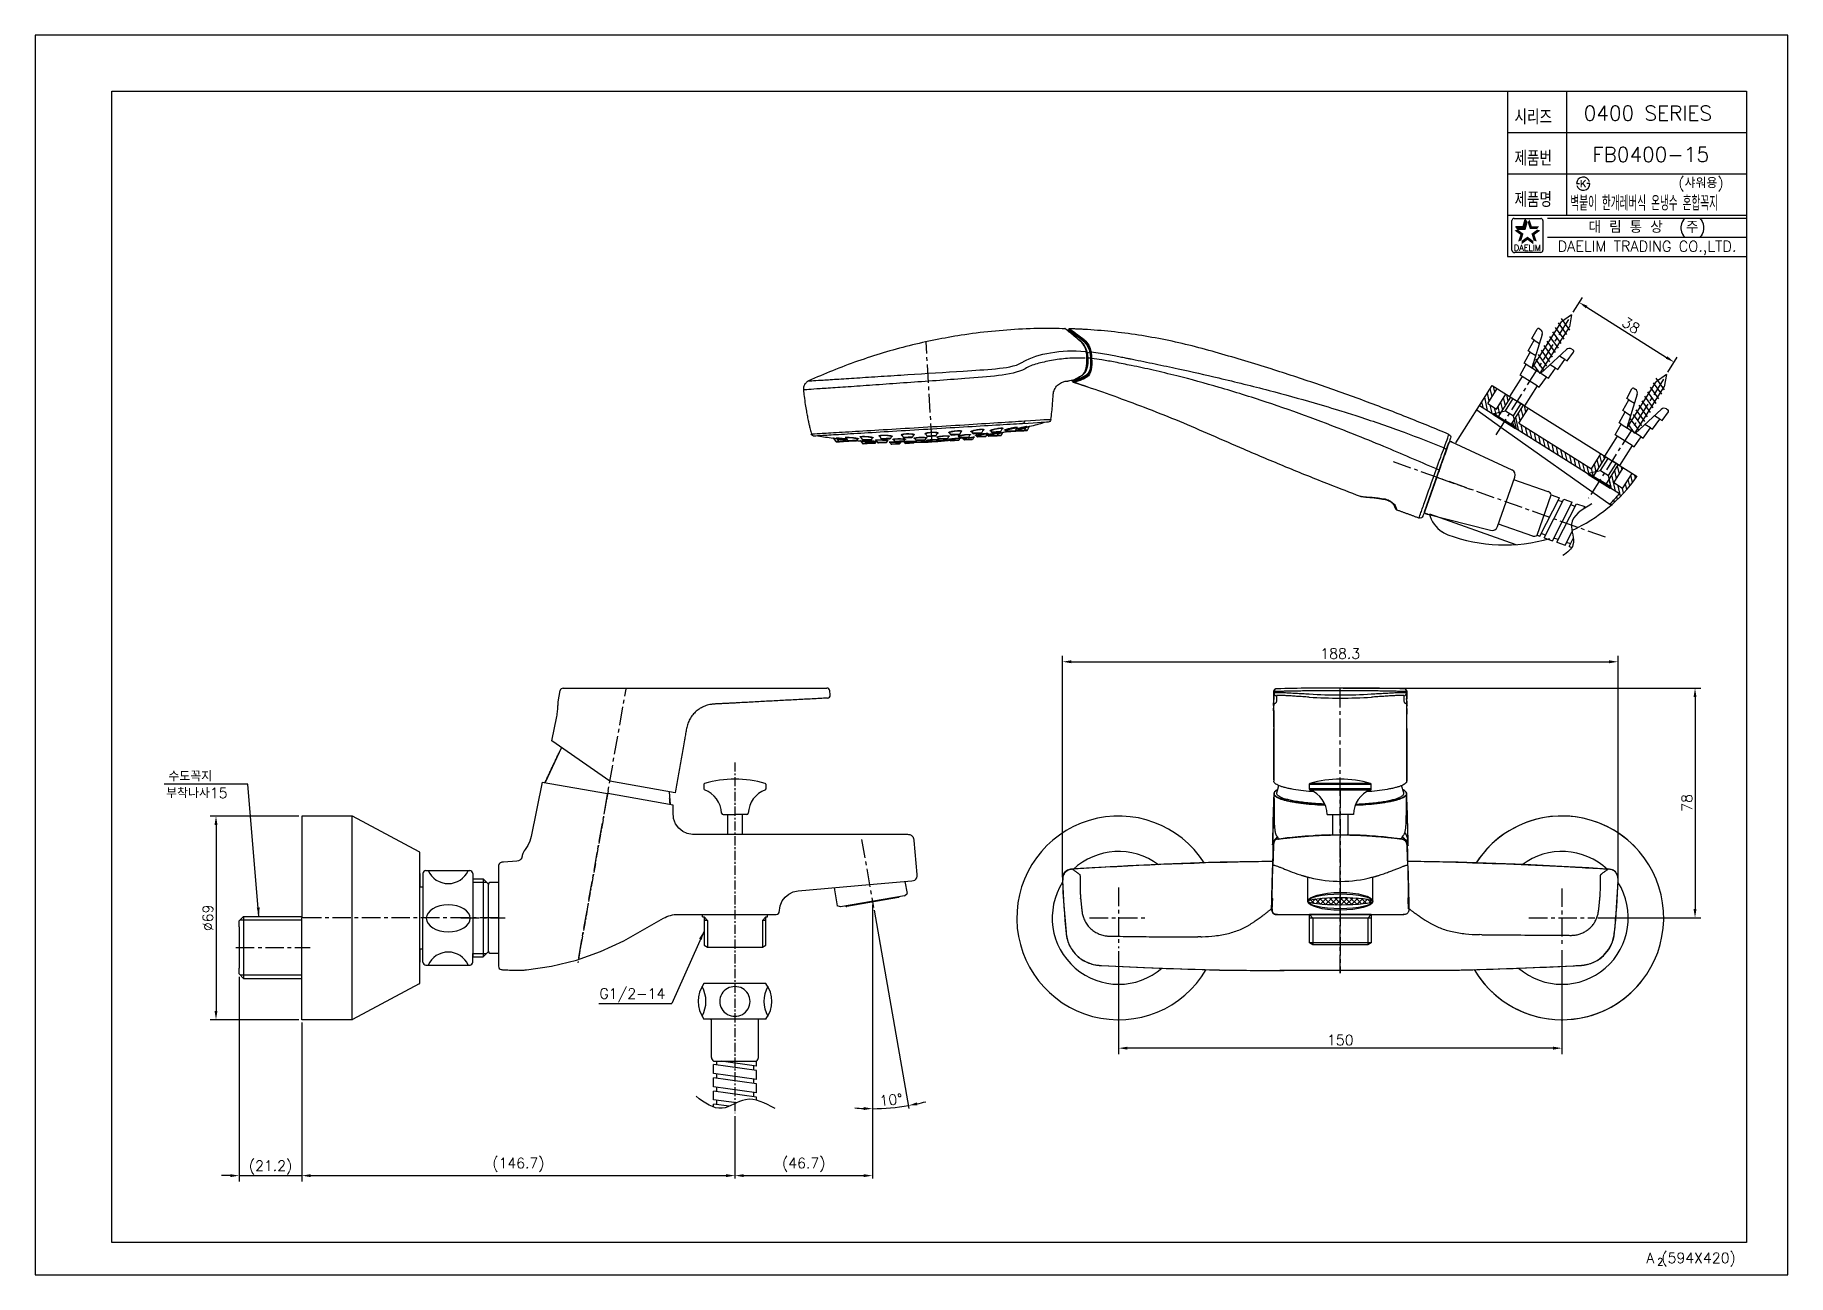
# Model space of a CAD drawing. Extents: x 21390 to 21984, y -2274 to -1854.
import ezdxf
from ezdxf.enums import TextEntityAlignment as Align

# ---------------------------------------------------------------- set-up
doc = ezdxf.new("R2010")
doc.units = 0
doc.header["$LTSCALE"] = 5
doc.header["$MEASUREMENT"] = 0
doc.linetypes.add('CENTER', pattern=[2, 1.25, -0.25, 0.25, -0.25])
doc.layers.get('0').update_dxf_attribs({"color": 2, "linetype": 'CONTINUOUS'})
for name, color, linetype in [('$AUDIT_BAD_LAYER1', 7, 'CONTINUOUS'), ('02___PRT_ALL_AXES', 7, 'CONTINUOUS'), ('08_ALL_FEATURES', 7, 'CONTINUOUS'), ('1', 1, 'CENTER'), ('41', 7, 'CONTINUOUS'), ('CL', 1, 'CENTER'), ('D', 2, 'CONTINUOUS'), ('DIM', 2, 'CONTINUOUS'), ('DWG', 7, 'CONTINUOUS'), ('HT', 3, 'CONTINUOUS'), ('Make2D 표시선', 7, 'CONTINUOUS'), ('TXT', 4, 'CONTINUOUS')]:
    doc.layers.add(name, color=color, linetype=linetype)
doc.styles.add('GHS', font='romans', dxfattribs={"bigfont": 'ghs'})
doc.styles.add('ROMANS', font='ROMANS.shx', dxfattribs={"height": 3.5})
doc.dimstyles.new('STANDARD$7', dxfattribs={"dimtxt": 3.5, "dimasz": 3, "dimexe": 1, "dimexo": 1, "dimgap": 1, "dimtad": 1, "dimdec": 4, "dimzin": 0, "dimdsep": 46, "dimtxsty": 'GHS', "dimcen": 1, "dimclrd": 256, "dimclre": 256, "dimclrt": 256, "dimadec": 3, "dimazin": 0, "dimtfac": 1, "dimtdec": 4, "dimtmove": 0, "dimatfit": 0, "dimfxl": 0, "dimtolj": 1, "dimtzin": 0, "dimlwd": -1, "dimlwe": -1, "dimarcsym": 0})

msp = doc.modelspace()

# ---------------------------------------------------------------- texts
at = {"color": 7, "style": 'GHS'}
for s, p in [('0400 SERIES', (21936.81, -1880.57)), ('FB0400-15', (21937.78, -1894.57))]:
    msp.add_text(s, height=5, dxfattribs=at).set_placement(p, align=Align.MIDDLE)
at = {"style": 'GHS'}
for s, p in [('(샤워용)', (21947.19, -1905.97)), ('수도꼭지 ', (21435.49, -2106.97)), ('부착나사15', (21434.74, -2112.63))]:
    msp.add_text(s, height=3.5, dxfattribs=at).set_placement(p)
at = {"style": 'GHS', "width": 0.5}
msp.add_text('벽붙이 한개레버식 온냉수 혼합꼭지', height=5, dxfattribs=at).set_placement((21910.6, -1913.59))
at = {"color": 7, "linetype": 'Continuous'}
for s, height, style, p in [('대 림 통 상  (주)', 4, 'GHS', (21936.57, -1919.45)), ('DAELIM TRADING CO.,LTD.', 3.6, 'ROMANS', (21936.57, -1926.22))]:
    msp.add_text(s, height=height, dxfattribs=dict(at, style=style)).set_placement(p, align=Align.MIDDLE)
at = {"color": 2, "linetype": 'Continuous', "style": 'ROMANS'}
msp.add_text('DAELIM', height=2, dxfattribs=at).set_placement((21896.03, -1927.21), align=Align.CENTER)
at = {"color": 7, "style": 'GHS'}
for s, height, p in [('A (594X420)', 3.5, (21936.32, -2270.12)), ('2', 2.5, (21939.97, -2270.95))]:
    msp.add_text(s, height=height, dxfattribs=at).set_placement(p)
at = {"layer": 'D', "style": 'GHS', "width": 0.8}
for s, p in [('시리즈', (21891.65, -1884.42)), ('제품번', (21891.65, -1898.42)), ('제품명', (21891.65, -1912.42))]:
    msp.add_text(s, height=5, dxfattribs=at).set_placement(p)
at = {"layer": 'D', "style": 'GHS'}
msp.add_text('K', height=2.39, dxfattribs=at).set_placement((21914.94, -1904.47), align=Align.MIDDLE)
msp.add_text('G1/2-14', height=3.5, dxfattribs=at).set_placement((21581.55, -2180.6))
at = {"layer": 'D', "char_height": 3.5, "attachment_point": 5, "style": 'GHS'}
for s, insert in [('\\A1;188.3', (21832.59, -2063.69)), ('\\A1;150', (21832.6, -2194.58)), ('\\A1;(21.2)', (21470.1, -2237.76)), ('\\A1;(146.7)', (21554.1, -2236.84)), ('\\A1;(46.7)', (21650.8, -2236.84))]:
    msp.add_mtext(s, dxfattribs=dict(at, insert=insert))
for s, insert, rotation in [('\\A1;78', (21950.07, -2114.27), 90), ('\\A1;%%C69', (21448.88, -2153.19), 90), ('\\A1;10%%d', (21680.35, -2214.8), 5.30857)]:
    msp.add_mtext(s, dxfattribs=dict(at, insert=insert, rotation=rotation))
at = {"layer": 'DIM', "insert": (21931.12, -1952.51), "char_height": 3.5, "attachment_point": 5, "rotation": 327.79524, "style": 'GHS'}
msp.add_mtext('\\A1;38', dxfattribs=at)

# ---------------------------------------------------------------- blocks, each defined once
blk = doc.blocks.new('S')
at = {"layer": 'DWG', "color": 2}
for p, q in [((5568.04, 3273.82), (5567.54, 3273.82)), ((5567.54, 3264.82), (5567.54, 3273.82)), ((5568.04, 3273.82), (5568.04, 3269.32)), ((5568.04, 3273.82), (5570.94, 3270.92)), ((5583.79, 3273.12), (5587.98, 3273.36)), ((5583.79, 3272.32), (5583.79, 3273.12)), ((5587.98, 3274.17), (5592.17, 3274.41)), ((5587.98, 3273.36), (5587.98, 3274.17)), ((5599.43, 3274.15), (5587.98, 3271.06)), ((5587.98, 3273.36), (5587.98, 3269.32)), ((5592.17, 3275.28), (5596.35, 3275.51)), ((5592.17, 3274.41), (5592.17, 3275.28)), ((5592.17, 3274.41), (5592.17, 3272.19)), ((5596.35, 3276.4), (5600.01, 3276.61)), ((5596.35, 3275.51), (5596.35, 3276.4)), ((5596.35, 3275.51), (5596.35, 3273.32)), ((5600.54, 3276.11), (5600.54, 3275.6)), ((5568.04, 3264.82), (5568.04, 3269.32)), ((5568.04, 3264.82), (5570.94, 3267.72)), ((5570.94, 3270.92), (5575.79, 3270.92)), ((5570.94, 3270.92), (5570.94, 3267.72)), ((5570.94, 3267.72), (5575.79, 3267.72)), ((5583.79, 3272.32), (5575.79, 3272.32)), ((5575.79, 3272.32), (5575.79, 3269.32)), ((5575.79, 3266.32), (5575.79, 3269.32)), ((5583.79, 3266.32), (5583.79, 3272.32)), ((5587.82, 3267.72), (5589.37, 3271.57)), ((5587.98, 3270.92), (5606.46, 3270.92)), ((5587.98, 3265.28), (5587.98, 3269.32)), ((5587.98, 3267.72), (5606.46, 3267.72)), ((5599.43, 3264.49), (5587.98, 3267.59)), ((5589.37, 3267.07), (5591.18, 3271.57)), ((5591.18, 3267.07), (5592.99, 3271.57)), ((5592.99, 3267.07), (5594.8, 3271.57)), ((5594.8, 3267.07), (5596.61, 3271.57)), ((5596.61, 3267.07), (5598.42, 3271.57)), ((5598.42, 3267.07), (5600.23, 3271.57)), ((5600.23, 3267.07), (5602.04, 3271.57)), ((5602.04, 3267.07), (5603.85, 3271.57)), ((5603.85, 3267.07), (5605.66, 3271.57)), ((5605.66, 3267.07), (5607.47, 3271.57)), ((5610.33, 3269.33), (5606.46, 3270.92)), ((5610.33, 3269.33), (5606.47, 3267.72)), ((5567.54, 3264.82), (5568.04, 3264.82)), ((5583.79, 3266.32), (5575.79, 3266.32)), ((5583.79, 3266.32), (5583.79, 3265.52)), ((5583.79, 3265.52), (5587.98, 3265.28)), ((5587.98, 3265.28), (5587.98, 3264.47)), ((5587.98, 3264.47), (5592.17, 3264.23)), ((5592.17, 3264.23), (5592.17, 3266.45)), ((5592.17, 3264.23), (5592.17, 3263.37)), ((5592.17, 3263.37), (5596.35, 3263.13)), ((5596.35, 3263.13), (5596.35, 3265.32)), ((5596.35, 3263.13), (5596.35, 3262.24)), ((5596.35, 3262.24), (5600.01, 3262.03)), ((5600.54, 3263.04), (5600.54, 3262.53))]:
    blk.add_line(p, q, dxfattribs=at)
for centre, radius, start, end in [((5599.04, 3275.6), 1.5, 285.12089, 0.00049), ((5600.04, 3276.11), 0.5, 0.00049, 93.22542), ((5599.04, 3263.04), 1.5, 0.00049, 74.88009), ((5600.04, 3262.53), 0.5, 266.77556, 0.00049)]:
    blk.add_arc(centre, radius, start, end, dxfattribs=at)

# ---------------------------------------------------------------- hatches: boundary and pattern name
at = {"layer": 'D'}
h = msp.add_hatch(dxfattribs=at)
h.set_pattern_fill('ANSI37', color=256, scale=10)
h.set_pattern_definition([(45, (14577.1549, -206.729), (-0.88388348, 0.88388348), []), (135, (14577.1549, -206.729), (-0.88388348, -0.88388348), [])])
edge = h.paths.add_edge_path()
edge.add_ellipse((21832.61, -2147.58), major_axis=(-11, -0.02), ratio=0.115913, start_angle=89.99728, end_angle=179.76782)
edge.add_ellipse((21832.61, -2147.59), major_axis=(-11, -0.02), ratio=0.227272, start_angle=180.24746, end_angle=180.74214)
edge.add_ellipse((21832.61, -2147.59), major_axis=(-11, -0.02), ratio=0.272727, start_angle=180.20886, end_angle=182.70514, ccw=False)
edge.add_ellipse((21832.61, -2147.58), major_axis=(-11, -0.02), ratio=0.115913, start_angle=180.73732, end_angle=269.98105)
edge.add_line((21832.61, -2146.3), (21832.61, -2148.85))
edge = h.paths.add_edge_path()
edge.add_ellipse((21832.61, -2147.58), major_axis=(-11, -0.02), ratio=0.115913, start_angle=269.98105, end_angle=356.93483)
edge.add_ellipse((21832.61, -2147.59), major_axis=(-11, -0.02), ratio=0.227272, start_angle=358.05464, end_angle=359.7988)
edge.add_ellipse((21832.61, -2147.59), major_axis=(-11, -0.02), ratio=0.272727, start_angle=359.83257, end_angle=360.16888)
edge.add_ellipse((21832.61, -2147.59), major_axis=(-11, -0.02), ratio=0.227272, start_angle=0.20238, end_angle=0.91349)
edge.add_ellipse((21832.61, -2147.58), major_axis=(-11, -0.02), ratio=0.115913, start_angle=2.5393, end_angle=89.99728)
edge.add_line((21832.61, -2148.85), (21832.61, -2146.3))
at = {"layer": 'HT'}
h = msp.add_hatch(dxfattribs=at)
h.set_pattern_fill('ANSI31', color=256, scale=10, angle=57.79524)
h.set_pattern_definition([(102.7952368, (-33935.576, 6471.5641), (-1.21895971, -0.276834286), [])])
h.paths.add_polyline_path([(21917.69, -2001.07), (21893.15, -1985.61), (21896.35, -1980.53), (21894.66, -1979.47), (21890.39, -1986.24), (21918.32, -2003.83), (21922.58, -1997.06), (21920.89, -1995.99)])
h.paths.add_polyline_path([(21885.54, -1980.82), (21882.58, -1978.95), (21885.77, -1973.87), (21884.08, -1972.81), (21879.82, -1979.58), (21886.16, -1983.57), (21890.43, -1976.8), (21888.74, -1975.74)])
edge = h.paths.add_edge_path()
edge.add_arc((21888.32, -1971.86), 55, 311.05412, 324.60643)
edge.add_line((21933.16, -2003.72), (21931.47, -2002.65))
edge.add_line((21931.47, -2002.65), (21928.27, -2007.73))
edge.add_line((21928.27, -2007.73), (21925.31, -2005.86))
edge.add_line((21925.31, -2005.86), (21928.5, -2000.79))
edge.add_line((21928.5, -2000.79), (21926.81, -1999.72))
edge.add_line((21926.81, -1999.72), (21922.55, -2006.49))
edge.add_line((21922.55, -2006.49), (21927.24, -2009.45))
edge.add_arc((21890.11, -1978.25), 48.5, 314.25079, 319.96555, ccw=False)
edge.add_line((21923.95, -2012.99), (21924.44, -2013.34))

# ---------------------------------------------------------------- linework, layer by layer
at = {"layer": '$AUDIT_BAD_LAYER1'}
for p, q in [((21661.09, -2142.97), (21662.17, -2149.11)), ((21685.09, -2140.87), (21685.81, -2144.94)), ((21663.26, -2149.5), (21662.17, -2149.11)), ((21684.92, -2145.68), (21663.26, -2149.5)), ((21684.92, -2145.68), (21685.81, -2144.94))]:
    msp.add_line(p, q, dxfattribs=at)
at = {"color": 7}
for p, q in [((21889.31, -1873.15), (21889.31, -1929.15)), ((21909.31, -1873.15), (21909.31, -1915.15)), ((21889.31, -1887.15), (21970.31, -1887.15)), ((21889.31, -1901.15), (21970.31, -1901.15)), ((21889.31, -1915.15), (21970.31, -1915.15)), ((21889.31, -1929.15), (21970.31, -1929.15))]:
    msp.add_line(p, q, dxfattribs=at)
at = {"color": 2, "linetype": 'Continuous'}
for p, q in [((21890.78, -1927.01), (21890.78, -1917.01)), ((21891.53, -1916.26), (21900.53, -1916.26)), ((21901.28, -1917.01), (21901.28, -1927.01)), ((21902.81, -1916.15), (21970.31, -1916.15)), ((21902.81, -1922.65), (21970.31, -1922.65)), ((21900.53, -1927.76), (21891.78, -1927.76)), ((21538.64, -2141.09), (21543.24, -2141.09)), ((21538.64, -2165.29), (21543.24, -2165.29))]:
    msp.add_line(p, q, dxfattribs=at)
at = {"color": 2}
for p, q in [((21894.55, -1918.97), (21895.3, -1916.66)), ((21895.21, -1919.88), (21895.96, -1917.57)), ((21895.96, -1917.57), (21895.3, -1916.66)), ((21892.12, -1918.97), (21894.55, -1918.97)), ((21892.79, -1919.88), (21892.12, -1918.97)), ((21892.79, -1919.88), (21895.21, -1919.88)), ((21822.11, -2107.94), (21832.61, -2107.94)), ((21832.61, -2107.65), (21822.33, -2107.65)), ((21842.89, -2107.65), (21832.61, -2107.65)), ((21832.61, -2107.94), (21843.11, -2107.94)), ((21832.61, -2109.51), (21822.11, -2109.51)), ((21822.31, -2109.79), (21832.61, -2109.79)), ((21843.11, -2109.51), (21832.61, -2109.51)), ((21832.61, -2109.79), (21842.91, -2109.79))]:
    msp.add_line(p, q, dxfattribs=at)
at = {"color": 7, "linetype": 'Continuous'}
for p, q in [((21861.12, -2015.7), (21869.44, -1992.15)), ((21567.52, -2079.96), (21568.28, -2076.18)), ((21569.26, -2075.38), (21658.65, -2075.34)), ((21659.77, -2077.67), (21659.65, -2076.26)), ((21607.23, -2110.81), (21585.08, -2106.92))]:
    msp.add_line(p, q, dxfattribs=at)
at = {"linetype": 'Continuous'}
msp.add_lwpolyline([(21390.31, -2274.15), (21984.31, -2274.15), (21984.31, -1854.15), (21390.31, -1854.15)], close=True, dxfattribs=at)
at = {"color": 2, "linetype": 'Continuous'}
for centre, radius, start, end in [((21891.53, -1917.01), 0.75, 90, 180), ((21900.53, -1917.01), 0.75, 0, 90), ((21891.66, -1926.89), 0.884, 188.1301, 278.1301), ((21900.53, -1927.01), 0.75, 270, 0)]:
    msp.add_arc(centre, radius, start, end, dxfattribs=at)
at = {"color": 7, "linetype": 'Continuous'}
for centre, start, end in [((21569.26, -2076.38), 90.02076, 168.68133), ((21658.65, -2076.34), 5.02151, 89.98722), ((21658.77, -2077.76), 273.02126, 5.02043)]:
    msp.add_arc(centre, 1, start, end, dxfattribs=at)
for points, knots in [([(21658.83, -2078.75), (21657.1, -2078.84), (21653.66, -2079.03), (21648.49, -2079.3), (21643.32, -2079.57), (21638.16, -2079.84), (21633.85, -2080.07), (21630.42, -2080.25), (21628.28, -2080.37), (21626.58, -2080.46), (21625.27, -2080.53), (21623.92, -2080.6), (21622.77, -2080.65), (21621.86, -2080.7), (21621.24, -2080.73), (21620.68, -2080.76), (21620.2, -2080.79), (21619.76, -2080.83), (21619.2, -2080.91), (21618.5, -2081.05), (21617.67, -2081.29), (21616.61, -2081.71), (21615.35, -2082.4), (21614, -2083.47), (21612.86, -2084.76), (21612.1, -2085.97), (21611.62, -2087.02), (21611.34, -2087.82), (21611.12, -2088.65), (21610.98, -2089.5), (21610.83, -2090.34), (21610.63, -2091.49), (21610.32, -2093.23), (21609.92, -2095.53), (21609.46, -2098.1), (21609.02, -2100.63), (21608.57, -2103.18), (21607.97, -2106.57), (21607.52, -2109.12), (21607.23, -2110.81)], [0, 0, 0, 0, 0.069889, 0.139785, 0.209683, 0.279548, 0.34929, 0.384389, 0.418999, 0.436004, 0.453428, 0.471882, 0.491009, 0.500174, 0.508687, 0.516261, 0.52263, 0.528298, 0.534107, 0.545675, 0.557254, 0.568813, 0.59199, 0.615124, 0.63826, 0.661397, 0.672977, 0.684555, 0.696131, 0.707696, 0.719278, 0.730857, 0.754703, 0.790842, 0.825447, 0.860414, 0.895299, 0.930202, 1, 1, 1, 1]), ([(21567.09, -2084.96), (21567.16, -2084.64), (21567.27, -2084.01), (21567.39, -2083.09), (21567.46, -2082.36), (21567.49, -2081.82), (21567.51, -2081.46), (21567.52, -2081.12), (21567.53, -2080.83), (21567.53, -2080.58), (21567.53, -2080.39), (21567.53, -2080.26), (21567.53, -2080.18), (21567.52, -2080.12), (21567.52, -2080.06), (21567.52, -2080.02), (21567.52, -2079.99), (21567.52, -2079.98), (21567.52, -2079.97), (21567.52, -2079.96), (21567.52, -2079.96), (21567.52, -2079.96)], [0, 0, 0, 0, 0.194389, 0.381275, 0.55356, 0.632215, 0.704888, 0.770892, 0.829595, 0.880398, 0.922777, 0.940654, 0.956255, 0.969539, 0.980463, 0.98899, 0.995098, 0.99724, 0.998773, 0.999693, 1, 1, 1, 1])]:
    msp.add_open_spline(points, degree=3, knots=knots, dxfattribs=at)
at = {"color": 2}
for points in [[(21894.55, -1918.97), (21895.21, -1919.88), (21895.3, -1916.66), (21895.96, -1917.57)], [(21896.77, -1916.66), (21896.11, -1917.57), (21897.52, -1918.97), (21896.86, -1919.88)], [(21893.63, -1921.8), (21894.7, -1921.45), (21891.66, -1920.37), (21892.74, -1920.02)], [(21892.12, -1918.97), (21892.79, -1919.88), (21894.55, -1918.97), (21895.21, -1919.88)], [(21892.88, -1924.1), (21893.95, -1923.75), (21893.63, -1921.8), (21894.7, -1921.45)], [(21896.03, -1923.55), (21896.03, -1922.41), (21894.07, -1924.97), (21894.07, -1923.84)], [(21898, -1924.97), (21898, -1923.84), (21896.03, -1923.55), (21896.03, -1922.41)], [(21897.52, -1918.97), (21896.86, -1919.88), (21899.95, -1918.97), (21899.28, -1919.88)], [(21900.4, -1920.37), (21899.33, -1920.02), (21898.44, -1921.8), (21897.37, -1921.45)], [(21898.44, -1921.8), (21897.37, -1921.45), (21899.19, -1924.1), (21898.12, -1923.75)]]:
    msp.add_solid(points, dxfattribs=at)
at = {"layer": '02___PRT_ALL_AXES', "color": 7, "linetype": 'Continuous'}
for p, q in [((21565.45, -2093.19), (21567.09, -2084.96)), ((21585.08, -2106.93), (21565.45, -2093.19))]:
    msp.add_line(p, q, dxfattribs=at)
at = {"layer": '08_ALL_FEATURES', "color": 7, "linetype": 'Continuous'}
msp.add_line((21547.33, -2141.19), (21544.84, -2141.19), dxfattribs=at)
msp.add_arc((21544.84, -2142.19), 1, 89.99999, 180, dxfattribs=at)
at = {"layer": '1'}
for p, q in [((21694.26, -1991.93), (21692.23, -1958.06)), ((21865.28, -2003.92), (21876.59, -2007.94))]:
    msp.add_line(p, q, dxfattribs=at)
at = {"layer": '41', "color": 7, "linetype": 'Continuous'}
for p, q in [((21740.57, -1953.98), (21740.58, -1954.14)), ((21741.59, -1971.01), (21741.6, -1971.32)), ((21684.08, -1989.76), (21684.54, -1990.46)), ((21687.71, -1990.27), (21687.98, -1989.72)), ((21692.15, -1989.38), (21692.55, -1989.98)), ((21695.72, -1989.79), (21696.04, -1989.14)), ((21700.22, -1988.99), (21700.56, -1989.5)), ((21700.83, -1989.63), (21703.48, -1989.47)), ((21703.73, -1989.31), (21704.11, -1988.54)), ((21706.77, -1990.33), (21707.09, -1989.68)), ((21707.74, -1988.62), (21708.02, -1989.05)), ((21708.29, -1989.19), (21710.94, -1989.03)), ((21709.26, -1989.89), (21709.45, -1990.17)), ((21711.19, -1988.86), (21711.62, -1988)), ((21712.61, -1989.98), (21712.97, -1989.26)), ((21713.1, -1989.7), (21713.26, -1989.94)), ((21713.1, -1989.7), (21713.1, -1989.7)), ((21714.19, -1988.31), (21714.43, -1988.67)), ((21714.7, -1988.8), (21717.35, -1988.64)), ((21716.18, -1989.92), (21717.5, -1989.84)), ((21716.43, -1989.75), (21716.81, -1988.97)), ((21717.6, -1988.48), (21718.08, -1987.51)), ((21717.75, -1989.67), (21718.15, -1988.87)), ((21719.14, -1988.06), (21719.35, -1988.37)), ((21719.62, -1988.51), (21722.27, -1988.35)), ((21722.52, -1988.18), (21723.03, -1987.16)), ((21722.71, -1988.32), (21725.36, -1988.16)), ((21725.36, -1988.16), (21726.41, -1988.1)), ((21725.61, -1988), (21726.15, -1986.92)), ((21726.66, -1987.94), (21727.21, -1986.84)), ((21660.93, -1990.81), (21661.61, -1991.83)), ((21661.87, -1991.97), (21662.93, -1991.9)), ((21662, -1990.76), (21662.66, -1991.77)), ((21662.93, -1991.9), (21665.58, -1991.75)), ((21665.12, -1990.63), (21665.75, -1991.59)), ((21666.02, -1991.72), (21668.67, -1991.56)), ((21668.92, -1991.4), (21669.09, -1991.06)), ((21670.08, -1990.4), (21670.67, -1991.29)), ((21670.18, -1991.76), (21670.66, -1992.49)), ((21670.93, -1992.63), (21672.25, -1992.55)), ((21670.94, -1991.42), (21673.59, -1991.27)), ((21671.51, -1991.69), (21671.99, -1992.41)), ((21672.25, -1992.55), (21674.9, -1992.39)), ((21673.84, -1991.1), (21674.03, -1990.71)), ((21675.15, -1992.22), (21675.28, -1991.97)), ((21675.36, -1991.51), (21675.8, -1992.19)), ((21676.07, -1992.32), (21678.72, -1992.16)), ((21676.55, -1990.11), (21677.08, -1990.91)), ((21677.35, -1991.04), (21680, -1990.88)), ((21678.97, -1992), (21679.12, -1991.7)), ((21680.04, -1992.18), (21680.32, -1992.62)), ((21680.04, -1992.18), (21680.04, -1992.18)), ((21680.25, -1990.72), (21680.48, -1990.26)), ((21680.59, -1992.75), (21683.24, -1992.59)), ((21681.25, -1991.24), (21681.64, -1991.84)), ((21681.91, -1991.97), (21684.56, -1991.81)), ((21683.49, -1992.43), (21683.57, -1992.26)), ((21683.57, -1992.26), (21683.57, -1992.26)), ((21684.79, -1991.96), (21685.04, -1992.33)), ((21684.81, -1990.59), (21687.46, -1990.43)), ((21684.81, -1991.65), (21684.99, -1991.28)), ((21685.31, -1992.47), (21687.95, -1992.31)), ((21688.2, -1992.14), (21688.31, -1991.93)), ((21688.28, -1991.99), (21692.57, -1991.73)), ((21688.47, -1990.9), (21688.81, -1991.41)), ((21689.08, -1991.54), (21691.73, -1991.38)), ((21691.98, -1991.22), (21692.2, -1990.76)), ((21692.47, -1991.59), (21692.66, -1991.88)), ((21692.82, -1990.11), (21695.47, -1989.95)), ((21692.93, -1992.01), (21695.58, -1991.85)), ((21695.83, -1991.69), (21695.98, -1991.38)), ((21695.91, -1991.53), (21700.2, -1991.27)), ((21696.16, -1990.53), (21696.44, -1990.95)), ((21696.7, -1991.08), (21699.35, -1990.92)), ((21699.6, -1990.76), (21699.88, -1990.21)), ((21700.15, -1991.21), (21700.29, -1991.42)), ((21700.56, -1991.55), (21703.21, -1991.39)), ((21703.38, -1990.18), (21703.6, -1990.52)), ((21703.46, -1991.23), (21703.66, -1990.83)), ((21703.87, -1990.65), (21706.52, -1990.49)), ((21704.9, -1990.98), (21705.01, -1991.14)), ((21705.27, -1991.27), (21707.92, -1991.11)), ((21708.17, -1990.95), (21708.4, -1990.49)), ((21708.4, -1990.49), (21708.4, -1990.49)), ((21709.71, -1990.3), (21712.36, -1990.14)), ((21713.53, -1990.07), (21716.18, -1989.92))]:
    msp.add_line(p, q, dxfattribs=at)
at = {"layer": '41', "color": 3, "linetype": 'Continuous'}
for p, q in [((21695.72, -1989.79), (21692.55, -1989.98)), ((21703.73, -1989.31), (21700.56, -1989.5)), ((21711.19, -1988.86), (21708.02, -1989.05)), ((21716.43, -1989.75), (21713.26, -1989.94)), ((21717.6, -1988.48), (21714.43, -1988.67)), ((21717.75, -1989.67), (21716.44, -1989.75)), ((21722.52, -1988.18), (21719.35, -1988.37)), ((21725.61, -1988), (21722.52, -1988.18)), ((21726.66, -1987.94), (21725.61, -1988)), ((21662.66, -1991.77), (21661.61, -1991.83)), ((21665.75, -1991.59), (21662.66, -1991.77)), ((21668.92, -1991.4), (21665.75, -1991.59)), ((21671.99, -1992.41), (21670.66, -1992.49)), ((21673.84, -1991.1), (21670.67, -1991.29)), ((21675.15, -1992.22), (21671.99, -1992.41)), ((21678.97, -1992), (21675.8, -1992.19)), ((21680.25, -1990.72), (21677.08, -1990.91)), ((21680.32, -1992.62), (21683.49, -1992.43)), ((21684.81, -1991.65), (21681.64, -1991.84)), ((21687.71, -1990.27), (21684.54, -1990.46)), ((21688.2, -1992.14), (21685.04, -1992.33)), ((21688.26, -1992.04), (21692.6, -1991.78)), ((21691.98, -1991.22), (21688.81, -1991.41)), ((21695.83, -1991.69), (21692.66, -1991.88)), ((21695.89, -1991.58), (21700.23, -1991.32)), ((21699.6, -1990.76), (21696.44, -1990.95)), ((21703.46, -1991.23), (21700.29, -1991.42)), ((21706.77, -1990.33), (21703.6, -1990.52)), ((21703.63, -1991), (21703.63, -1991)), ((21705.01, -1991.14), (21708.17, -1990.95)), ((21712.61, -1989.98), (21709.45, -1990.17))]:
    msp.add_line(p, q, dxfattribs=at)
at = {"layer": '41', "color": 7, "linetype": 'Continuous', "extrusion": (-0.000153204, -9.17984e-06, -1)}
msp.add_arc((-21654.33, -1989.01, -3.31), 1, 266.57045, 345.39321, dxfattribs=at)
at = {"layer": '41', "color": 7, "linetype": 'Continuous'}
for centre, radius, start, end in [((21695.45, -1989.66), 0.3, 273.429, 333.429), ((21700.81, -1989.33), 0.3, 213.429, 273.429), ((21703.46, -1989.18), 0.3, 273.429, 333.429), ((21708.27, -1988.89), 0.3, 213.429, 273.429), ((21710.92, -1988.73), 0.3, 273.429, 333.429), ((21683.56, -1813.34), 178.79, 279.39322, 279.60063), ((21714.68, -1988.5), 0.3, 213.429, 273.429), ((21716.16, -1989.62), 0.3, 273.429, 333.429), ((21717.33, -1988.34), 0.3, 273.429, 333.429), ((21717.48, -1989.54), 0.3, 273.429, 333.429), ((21683.56, -1813.34), 178.79, 281.22346, 281.59163), ((21719.6, -1988.21), 0.3, 213.429, 273.429), ((21722.25, -1988.05), 0.3, 273.429, 333.429), ((21722.69, -1988.02), 0.3, 225.79367, 273.429), ((21725.34, -1987.86), 0.3, 273.429, 333.429), ((21726.39, -1987.8), 0.3, 273.429, 333.429), ((21683.56, -1813.34), 178.79, 284.19212, 285.85196), ((21683.56, -1813.34), 178.79, 261.00604, 262.66618), ((21661.86, -1991.67), 0.3, 213.429, 273.429), ((21662.91, -1991.61), 0.3, 213.429, 273.429), ((21665.56, -1991.45), 0.3, 273.429, 321.06433), ((21666, -1991.42), 0.3, 213.429, 273.429), ((21668.65, -1991.26), 0.3, 273.429, 333.429), ((21683.56, -1813.34), 178.79, 265.26638, 265.64352), ((21670.91, -1992.33), 0.3, 213.429, 273.429), ((21670.92, -1991.13), 0.3, 213.429, 273.429), ((21672.24, -1992.25), 0.3, 213.429, 273.429), ((21673.57, -1990.97), 0.3, 273.429, 333.429), ((21674.89, -1992.09), 0.3, 273.429, 333.429), ((21676.05, -1992.02), 0.3, 213.429, 273.429), ((21677.33, -1990.74), 0.3, 213.429, 273.429), ((21678.7, -1991.86), 0.3, 273.429, 333.429), ((21679.98, -1990.58), 0.3, 273.429, 333.429), ((21680.57, -1992.45), 0.3, 213.429, 273.429), ((21681.89, -1991.67), 0.3, 213.429, 273.429), ((21683.22, -1992.29), 0.3, 273.429, 333.429), ((21684.79, -1990.29), 0.3, 213.429, 273.429), ((21684.54, -1991.51), 0.3, 273.429, 333.429), ((21683.56, -1813.34), 178.79, 270.39379, 270.43049), ((21685.29, -1992.17), 0.3, 213.429, 273.429), ((21687.44, -1990.14), 0.3, 273.429, 333.429), ((21687.94, -1992.01), 0.3, 273.429, 333.429), ((21688.44, -1894.8), 97.31, 269.87434, 272.60219), ((21689.06, -1991.24), 0.3, 213.429, 273.429), ((21691.71, -1991.08), 0.3, 273.429, 333.429), ((21692.8, -1989.81), 0.3, 213.429, 273.429), ((21692.91, -1991.71), 0.3, 213.429, 273.429), ((21695.56, -1991.55), 0.3, 273.429, 333.429), ((21688.44, -1894.8), 97.31, 274.25581, 276.98366), ((21696.69, -1990.78), 0.3, 213.429, 273.429), ((21699.34, -1990.62), 0.3, 273.429, 333.429), ((21700.54, -1991.25), 0.3, 213.429, 273.429), ((21703.19, -1991.1), 0.3, 273.429, 333.429), ((21703.85, -1990.35), 0.3, 213.429, 273.429), ((21705.26, -1990.97), 0.3, 213.429, 273.429), ((21706.5, -1990.2), 0.3, 273.429, 333.429), ((21707.91, -1990.81), 0.3, 273.429, 333.429), ((21709.7, -1990), 0.3, 213.429, 273.429), ((21712.34, -1989.85), 0.3, 273.429, 333.429), ((21713.51, -1989.78), 0.3, 213.429, 273.429)]:
    msp.add_arc(centre, radius, start, end, dxfattribs=at)
at = {"layer": '41', "color": 7, "linetype": 'Continuous', "extrusion": (0.000465633, 2.79002e-05, -1)}
msp.add_arc((-21718.42, -1989, 10.05), 0.3, 25.913, 79.44805, dxfattribs=at)
at = {"layer": '41', "color": 7, "linetype": 'Continuous', "extrusion": (-0.000946573, -0.000227289, -1)}
msp.add_arc((-21727.48, -1986.96, -20.08), 0.3, 24.15863, 76.47376, dxfattribs=at)
at = {"layer": '41', "color": 7, "linetype": 'Continuous', "extrusion": (0, 0, -1)}
for centre, start, end in [((-21733.55, -1984.27, 0), 187.87664, 266.57101), ((-21869.05, -1990.34, 0), 112.87035, 199.571)]:
    msp.add_arc(centre, 1, start, end, dxfattribs=at)
at = {"layer": '41', "color": 7, "linetype": 'Continuous', "extrusion": (0.000951371, -0.000110819, 1)}
msp.add_arc((21660.66, -1990.96, 20.86), 0.3, 30.91243, 83.3297, dxfattribs=at)
at = {"layer": '41', "color": 7, "linetype": 'Continuous', "extrusion": (0.00056881, 3.40825e-05, 1)}
msp.add_arc((21669.91, -1991.91, 12.27), 0.3, 29.81704, 86.25275, dxfattribs=at)
at = {"layer": '41', "color": 7, "linetype": 'Continuous', "extrusion": (-8.44895e-06, 0.000141006, -1)}
msp.add_arc((-21859.65, -2016.78, -0.47), 1, 199.57077, 289.64561, dxfattribs=at)
at = {"layer": '41', "color": 7, "linetype": 'Continuous'}
for points, knots in [([(21739.3, -1953.65), (21737.98, -1953.59), (21733.17, -1953.43), (21724.87, -1953.67), (21714.45, -1954.43), (21707.55, -1955.31), (21704.12, -1955.85)], [0, 0, 0, 0, 0.112692, 0.408737, 0.704782, 1, 1, 1, 1]), ([(21739.98, -1954.05), (21739.91, -1954), (21739.74, -1953.87), (21739.54, -1953.72), (21739.45, -1953.65), (21739.44, -1953.64), (21739.43, -1953.64), (21739.43, -1953.64), (21739.43, -1953.63), (21739.42, -1953.63), (21739.39, -1953.61), (21739.35, -1953.59), (21739.31, -1953.59), (21739.3, -1953.59)], [0, 0, 0, 0, 0.201793, 0.521929, 0.833809, 0.910212, 0.949108, 0.964968, 0.967636, 0.969682, 0.973234, 0.994881, 1, 1, 1, 1]), ([(21744.64, -1957.83), (21744.44, -1957.66), (21743.91, -1957.21), (21743.14, -1956.56), (21742.32, -1955.89), (21741.62, -1955.33), (21740.98, -1954.83), (21740.45, -1954.41), (21740.02, -1954.08), (21739.7, -1953.84), (21739.51, -1953.69), (21739.46, -1953.65), (21739.44, -1953.64), (21739.44, -1953.64)], [0, 0, 0, 0, 0.06774, 0.189498, 0.289469, 0.395462, 0.500779, 0.604863, 0.706939, 0.806544, 0.903561, 0.988568, 1, 1, 1, 1]), ([(21740.92, -1953.63), (21740.91, -1953.63), (21740.88, -1953.62), (21740.8, -1953.63), (21740.71, -1953.66), (21740.62, -1953.73), (21740.57, -1953.83), (21740.56, -1953.92), (21740.57, -1953.96), (21740.57, -1953.98)], [0, 0, 0, 0, 0.038141, 0.183512, 0.363982, 0.55046, 0.754968, 0.912751, 1, 1, 1, 1]), ([(21745.33, -1957.7), (21743.98, -1956.68), (21742.79, -1955.76), (21741.07, -1954.48), (21740.57, -1954.12), (21740.57, -1954.12)], [0, 0, 0, 0, 0.500002, 0.500002, 1, 1, 1, 1]), ([(21869.43, -1989.43), (21864.68, -1987.42), (21854.89, -1983.41), (21839.95, -1977.7), (21824.63, -1972.26), (21811.39, -1967.91), (21800.29, -1964.51), (21791.38, -1961.88), (21782.43, -1959.4), (21773.37, -1957.34), (21764.22, -1955.72), (21755, -1954.53), (21748.83, -1954.03), (21745.74, -1953.85)], [0, 0, 0, 0, 0.119752, 0.245506, 0.37126, 0.49701, 0.568868, 0.64073, 0.712586, 0.784439, 0.856292, 0.928147, 1, 1, 1, 1]), ([(21704.12, -1955.85), (21701.22, -1956.3), (21695.33, -1957.34), (21686.53, -1959.33), (21677.73, -1961.74), (21669.04, -1964.56), (21660.6, -1967.74), (21655.13, -1970.1), (21652.46, -1971.31)], [0, 0, 0, 0, 0.162638, 0.33144, 0.500243, 0.669046, 0.837848, 1, 1, 1, 1]), ([(21746.35, -1960.16), (21746.33, -1960.1), (21746.18, -1959.72), (21745.84, -1959.14), (21745.3, -1958.44), (21744.9, -1958.01), (21744.65, -1957.83), (21744.64, -1957.82)], [0, 0, 0, 0, 0.071087, 0.40979, 0.702104, 0.978365, 1, 1, 1, 1]), ([(21746.75, -1961.31), (21746.73, -1961.23), (21746.63, -1960.83), (21746.5, -1960.44), (21746.36, -1960.16), (21746.36, -1960.16)], [0, 0, 0, 0, 0.202841, 0.993882, 1, 1, 1, 1]), ([(21748.02, -1963.65), (21748.05, -1964.79), (21748.04, -1965.89), (21747.7, -1967.78), (21747.37, -1968.58), (21746.75, -1969.13)], [0, 0, 0, 0, 0.5, 0.5, 1, 1, 1, 1]), ([(21746.79, -1961.49), (21746.83, -1961.65), (21746.86, -1961.82), (21746.89, -1962.01), (21746.94, -1962.28), (21746.97, -1962.59), (21746.99, -1962.9), (21747.01, -1963.12), (21747.02, -1963.35), (21747.03, -1963.57)], [0, 0, 0, 0, 0.2748, 0.2748, 0.2748, 0.694166, 0.694166, 0.694166, 1, 1, 1, 1]), ([(21747.8, -1961.74), (21747.84, -1961.91), (21747.88, -1962.09), (21747.91, -1962.28), (21747.94, -1962.55), (21747.97, -1962.83), (21747.99, -1963.12), (21748.01, -1963.3), (21748.01, -1963.48), (21748.02, -1963.65)], [0, 0, 0, 0, 0.310249, 0.310249, 0.310249, 0.738272, 0.738272, 0.738272, 1, 1, 1, 1]), ([(21652.46, -1971.31), (21652.38, -1971.34), (21652.13, -1971.46), (21651.76, -1971.72), (21651.36, -1972.12), (21651.04, -1972.58), (21650.8, -1973.11), (21650.68, -1973.7), (21650.65, -1974.12), (21650.69, -1974.34), (21650.7, -1974.35)], [0, 0, 0, 0, 0.069178, 0.219295, 0.365043, 0.511553, 0.666741, 0.825985, 0.987016, 1, 1, 1, 1]), ([(21734.53, -1984.4), (21734.66, -1983.52), (21734.87, -1981.81), (21735.09, -1979.44), (21735.23, -1977.6), (21735.29, -1976.32), (21735.36, -1975.41), (21735.59, -1974.59), (21735.96, -1973.8), (21736.47, -1973.09), (21737.08, -1972.49), (21737.75, -1972.02), (21738.59, -1971.61), (21739.47, -1971.38), (21740.09, -1971.35), (21740.32, -1971.35)], [0, 0, 0, 0, 0.166935, 0.324749, 0.446562, 0.514295, 0.566003, 0.618263, 0.672726, 0.72885, 0.782155, 0.831626, 0.882786, 0.957759, 1, 1, 1, 1]), ([(21740.29, -1971.35), (21740.29, -1971.35), (21740.65, -1971.21), (21741.65, -1971.04), (21741.89, -1970.99), (21742.14, -1970.92)], [0, 0, 0, 0, 0.795792, 0.795792, 1, 1, 1, 1]), ([(21741.59, -1971), (21741.59, -1971), (21741.59, -1971), (21741.59, -1971), (21741.99, -1971.07), (21743.49, -1970.8), (21744.54, -1970.32), (21745.84, -1969.69)], [0, 0, 0, 0, 0.001514, 0.001514, 0.500757, 0.500757, 1, 1, 1, 1]), ([(21746.12, -1970.31), (21744.83, -1970.89), (21743.75, -1971.37), (21742.23, -1971.66), (21741.82, -1971.59), (21741.82, -1971.59)], [0, 0, 0, 0, 0.500002, 0.500002, 1, 1, 1, 1]), ([(21742.29, -1970.92), (21742.46, -1970.87), (21742.83, -1970.73), (21743.44, -1970.41), (21744.12, -1969.98), (21744.64, -1969.68), (21744.92, -1969.52)], [0, 0, 0, 0, 0.226066, 0.459597, 0.72111, 1, 1, 1, 1]), ([(21745.27, -1969.31), (21745.44, -1969.2), (21745.78, -1968.94), (21746.2, -1968.45), (21746.53, -1967.86), (21746.73, -1967.32), (21746.8, -1966.97), (21746.82, -1966.86)], [0, 0, 0, 0, 0.203886, 0.433687, 0.663315, 0.894302, 1, 1, 1, 1]), ([(21650.7, -1974.35), (21650.77, -1975.07), (21650.95, -1976.73), (21651.28, -1979.13), (21651.65, -1981.39), (21651.96, -1983.05), (21652.2, -1984.23), (21652.4, -1985.19), (21652.64, -1986.29), (21652.97, -1987.72), (21653.24, -1988.79), (21653.39, -1989.38)], [0, 0, 0, 0, 0.14249, 0.326775, 0.476489, 0.591632, 0.658853, 0.711882, 0.784505, 0.880544, 1, 1, 1, 1]), ([(21746.9, -1973.28), (21750.31, -1974.43), (21757.2, -1976.84), (21767.6, -1980.73), (21778.19, -1984.96), (21788.95, -1989.59), (21800.89, -1994.85), (21814.22, -2000.45), (21827.4, -2005.77), (21835.85, -2009.02), (21839.36, -2010.34)], [0, 0, 0, 0, 0.108349, 0.21975, 0.334201, 0.451706, 0.572264, 0.727253, 0.887012, 1, 1, 1, 1]), ([(21724.91, -1985.79), (21719.79, -1986.09), (21712.76, -1986.51), (21700.99, -1987.22), (21696.95, -1987.46), (21688.75, -1987.95), (21684.77, -1988.19), (21673.16, -1988.89), (21666.42, -1989.29), (21659.35, -1989.71), (21657.5, -1989.83), (21655.03, -1989.97), (21654.39, -1990.01), (21654.39, -1990.01)], [0, 0, 0, 0, 0.250007, 0.250007, 0.375011, 0.375011, 0.500014, 0.500014, 0.750022, 0.750022, 0.875025, 0.875025, 1, 1, 1, 1]), ([(21684.04, -1989.71), (21684.04, -1989.7), (21684.06, -1989.7), (21684.07, -1989.75), (21684.07, -1989.75)], [0, 0, 0, 0, 0.98607, 1, 1, 1, 1]), ([(21687.99, -1989.73), (21688, -1989.7), (21688.02, -1989.66), (21688.02, -1989.66), (21688.03, -1989.66)], [0, 0, 0, 0, 0.456208, 1, 1, 1, 1]), ([(21692.11, -1989.32), (21692.11, -1989.33), (21692.12, -1989.33), (21692.13, -1989.36), (21692.15, -1989.38)], [0, 0, 0, 0, 0.309321, 1, 1, 1, 1]), ([(21696.05, -1989.15), (21696.06, -1989.12), (21696.07, -1989.09), (21696.08, -1989.09), (21696.08, -1989.09)], [0, 0, 0, 0, 0.572844, 1, 1, 1, 1]), ([(21700.17, -1988.93), (21700.17, -1988.93), (21700.17, -1988.94), (21700.19, -1988.96), (21700.22, -1988.98)], [0, 0, 0, 0, 0.197363, 1, 1, 1, 1]), ([(21704.11, -1988.55), (21704.12, -1988.53), (21704.13, -1988.51), (21704.14, -1988.5), (21704.14, -1988.5)], [0, 0, 0, 0, 0.606185, 1, 1, 1, 1]), ([(21707.09, -1989.69), (21707.11, -1989.66), (21707.13, -1989.62), (21707.15, -1989.61), (21707.16, -1989.6), (21707.16, -1989.6)], [0, 0, 0, 0, 0.325951, 0.705936, 1, 1, 1, 1]), ([(21707.67, -1988.55), (21707.67, -1988.55), (21707.69, -1988.55), (21707.72, -1988.61), (21707.73, -1988.63)], [0, 0, 0, 0, 0.675919, 1, 1, 1, 1]), ([(21713.18, -1989.1), (21713.17, -1989.12), (21713.13, -1989.14), (21713.07, -1989.16), (21712.99, -1989.19), (21712.87, -1989.23), (21712.72, -1989.26), (21712.57, -1989.3), (21712.39, -1989.35), (21712.18, -1989.39), (21711.98, -1989.43), (21711.75, -1989.47), (21711.52, -1989.51), (21711.28, -1989.55), (21711.04, -1989.59), (21710.8, -1989.63), (21710.56, -1989.66), (21710.33, -1989.69), (21710.11, -1989.72), (21709.9, -1989.74), (21709.71, -1989.76), (21709.55, -1989.77), (21709.43, -1989.78), (21709.34, -1989.78), (21709.26, -1989.79), (21709.14, -1989.79), (21709.06, -1989.78), (21709.01, -1989.77), (21709, -1989.77), (21708.99, -1989.77), (21708.98, -1989.76)], [0, 0, 0, 0, 0.081111, 0.081111, 0.081111, 0.197626, 0.197626, 0.197626, 0.315192, 0.315192, 0.315192, 0.43323, 0.43323, 0.43323, 0.550934, 0.550934, 0.550934, 0.667646, 0.667646, 0.667646, 0.783157, 0.783157, 0.783157, 0.8605, 0.8605, 0.8605, 0.968596, 0.968596, 0.968596, 1, 1, 1, 1]), ([(21711.62, -1988), (21711.64, -1987.98), (21711.65, -1987.95), (21711.66, -1987.95), (21711.66, -1987.95)], [0, 0, 0, 0, 0.541378, 1, 1, 1, 1]), ([(21714.08, -1989.42), (21714.06, -1989.42), (21714.03, -1989.42), (21714, -1989.43), (21713.79, -1989.46), (21713.59, -1989.49), (21713.42, -1989.51), (21713.3, -1989.53), (21713.2, -1989.54), (21713.12, -1989.55), (21713, -1989.56), (21712.91, -1989.57), (21712.86, -1989.57), (21712.83, -1989.57), (21712.81, -1989.57), (21712.8, -1989.57)], [0, 0, 0, 0, 0.036189, 0.036189, 0.036189, 0.345856, 0.345856, 0.345856, 0.554015, 0.554015, 0.554015, 0.840686, 0.840686, 0.840686, 1, 1, 1, 1]), ([(21714.09, -1988.22), (21714.09, -1988.22), (21714.1, -1988.22), (21714.16, -1988.25), (21714.18, -1988.3), (21714.19, -1988.31)], [0, 0, 0, 0, 0.367462, 0.834338, 1, 1, 1, 1]), ([(21716.81, -1989), (21716.8, -1989), (21716.78, -1989), (21716.77, -1989.01), (21716.54, -1989.05), (21716.3, -1989.09), (21716.06, -1989.14), (21715.82, -1989.18), (21715.58, -1989.23), (21715.37, -1989.27), (21715.15, -1989.31), (21714.94, -1989.35), (21714.77, -1989.38), (21714.65, -1989.4), (21714.55, -1989.42), (21714.46, -1989.44), (21714.34, -1989.46), (21714.25, -1989.47), (21714.19, -1989.48), (21714.13, -1989.5), (21714.11, -1989.5), (21714.13, -1989.5), (21714.15, -1989.49), (21714.21, -1989.48), (21714.31, -1989.46), (21714.4, -1989.45), (21714.54, -1989.42), (21714.7, -1989.39), (21714.86, -1989.36), (21715.05, -1989.33), (21715.26, -1989.29), (21715.47, -1989.25), (21715.7, -1989.2), (21715.93, -1989.16), (21716.17, -1989.12), (21716.42, -1989.07), (21716.65, -1989.03), (21716.89, -1988.98), (21717.12, -1988.94), (21717.32, -1988.9), (21717.53, -1988.86), (21717.72, -1988.83), (21717.87, -1988.8), (21717.9, -1988.8), (21717.92, -1988.79), (21717.95, -1988.79)], [0, 0, 0, 0, 0.004086, 0.004086, 0.004086, 0.082439, 0.082439, 0.082439, 0.161199, 0.161199, 0.161199, 0.239841, 0.239841, 0.239841, 0.292821, 0.292821, 0.292821, 0.365808, 0.365808, 0.365808, 0.442588, 0.442588, 0.442588, 0.518986, 0.518986, 0.518986, 0.59549, 0.59549, 0.59549, 0.67256, 0.67256, 0.67256, 0.750416, 0.750416, 0.750416, 0.828942, 0.828942, 0.828942, 0.907728, 0.907728, 0.907728, 0.986235, 0.986235, 0.986235, 1, 1, 1, 1]), ([(21717.03, -1988.81), (21717.01, -1988.82), (21716.98, -1988.84), (21716.92, -1988.85), (21716.85, -1988.88), (21716.73, -1988.91), (21716.59, -1988.94), (21716.51, -1988.96), (21716.42, -1988.98), (21716.31, -1989)], [0, 0, 0, 0, 0.327576, 0.327576, 0.327576, 0.754321, 0.754321, 0.754321, 1, 1, 1, 1]), ([(21718.08, -1987.51), (21718.09, -1987.51), (21718.1, -1987.47), (21718.12, -1987.46), (21718.12, -1987.46), (21718.12, -1987.46)], [0, 0, 0, 0, 0.079693, 0.627972, 1, 1, 1, 1]), ([(21723.23, -1987), (21723.22, -1987), (21723.21, -1987.01), (21723.2, -1987.02), (21723.15, -1987.05), (21723.06, -1987.09), (21722.93, -1987.14), (21722.81, -1987.19), (21722.64, -1987.24), (21722.45, -1987.29), (21722.26, -1987.35), (21722.04, -1987.41), (21721.8, -1987.47), (21721.57, -1987.53), (21721.31, -1987.59), (21721.06, -1987.64), (21720.81, -1987.7), (21720.55, -1987.75), (21720.31, -1987.79), (21720.08, -1987.83), (21719.85, -1987.87), (21719.65, -1987.9), (21719.52, -1987.92), (21719.4, -1987.93), (21719.29, -1987.94), (21719.15, -1987.96), (21719.04, -1987.96), (21718.96, -1987.96), (21718.91, -1987.96), (21718.88, -1987.95), (21718.85, -1987.95)], [0, 0, 0, 0, 0.034097, 0.034097, 0.034097, 0.1493, 0.1493, 0.1493, 0.26686, 0.26686, 0.26686, 0.386501, 0.386501, 0.386501, 0.507018, 0.507018, 0.507018, 0.626759, 0.626759, 0.626759, 0.744407, 0.744407, 0.744407, 0.825081, 0.825081, 0.825081, 0.9298, 0.9298, 0.9298, 1, 1, 1, 1]), ([(21725.64, -1984.86), (21725.63, -1984.87), (21725.63, -1984.89), (21725.63, -1984.9), (21725.63, -1985.01), (21725.6, -1985.12), (21725.57, -1985.22), (21725.53, -1985.33), (21725.48, -1985.42), (21725.42, -1985.5), (21725.36, -1985.58), (21725.28, -1985.65), (21725.2, -1985.7), (21725.12, -1985.74), (21725.03, -1985.77), (21724.95, -1985.78), (21724.93, -1985.78), (21724.92, -1985.79), (21724.91, -1985.79)], [0, 0, 0, 0, 0.028811, 0.028811, 0.028811, 0.261252, 0.261252, 0.261252, 0.493694, 0.493694, 0.493694, 0.733453, 0.733453, 0.733453, 0.965909, 0.965909, 0.965909, 1, 1, 1, 1]), ([(21733.61, -1985.27), (21733.61, -1985.27), (21733.61, -1985.27), (21733.6, -1985.27), (21730.34, -1985.46), (21724.91, -1985.79)], [0, 0, 0, 0, 0.000021, 0.000021, 1, 1, 1, 1]), ([(21726.35, -1986.75), (21726.34, -1986.76), (21726.33, -1986.77), (21726.3, -1986.78), (21726.25, -1986.8), (21726.16, -1986.83), (21726.04, -1986.87), (21725.99, -1986.89), (21725.93, -1986.9), (21725.87, -1986.92)], [0, 0, 0, 0, 0.257008, 0.257008, 0.257008, 0.7894, 0.7894, 0.7894, 1, 1, 1, 1]), ([(21726.13, -1986.98), (21726.27, -1986.94), (21726.39, -1986.91), (21726.51, -1986.88), (21726.56, -1986.87), (21726.61, -1986.86), (21726.66, -1986.85)], [0, 0, 0, 0, 0.710407, 0.710407, 0.710407, 1, 1, 1, 1]), ([(21660.71, -1990.66), (21660.71, -1990.66), (21660.71, -1990.66), (21660.72, -1990.67), (21660.74, -1990.67), (21660.8, -1990.68), (21660.9, -1990.69), (21661, -1990.7), (21661.14, -1990.71), (21661.31, -1990.73), (21661.48, -1990.75), (21661.68, -1990.78), (21661.9, -1990.8), (21662.12, -1990.83), (21662.37, -1990.86), (21662.61, -1990.89), (21662.87, -1990.92), (21663.13, -1990.95), (21663.38, -1990.97), (21663.64, -1991), (21663.88, -1991.03), (21664.11, -1991.06), (21664.28, -1991.08), (21664.45, -1991.1), (21664.59, -1991.11)], [0, 0, 0, 0, 0.035571, 0.035571, 0.035571, 0.172935, 0.172935, 0.172935, 0.310699, 0.310699, 0.310699, 0.450524, 0.450524, 0.450524, 0.59322, 0.59322, 0.59322, 0.738396, 0.738396, 0.738396, 0.884551, 0.884551, 0.884551, 1, 1, 1, 1]), ([(21662.28, -1990.73), (21662.24, -1990.73), (21662.21, -1990.72), (21662.17, -1990.72), (21662.02, -1990.69), (21661.9, -1990.66), (21661.84, -1990.65), (21661.8, -1990.64), (21661.78, -1990.63), (21661.78, -1990.62)], [0, 0, 0, 0, 0.125949, 0.125949, 0.125949, 0.704812, 0.704812, 0.704812, 1, 1, 1, 1]), ([(21664.59, -1991.11), (21664.63, -1991.12), (21664.66, -1991.12), (21664.7, -1991.13), (21664.86, -1991.15), (21664.99, -1991.16), (21665.08, -1991.17), (21665.17, -1991.18), (21665.21, -1991.19), (21665.22, -1991.19), (21665.22, -1991.19), (21665.19, -1991.18), (21665.11, -1991.17), (21665.03, -1991.17), (21664.92, -1991.15), (21664.77, -1991.14), (21664.62, -1991.12), (21664.44, -1991.1), (21664.23, -1991.07), (21664.02, -1991.05), (21663.79, -1991.02), (21663.55, -1990.99), (21663.3, -1990.97), (21663.04, -1990.94), (21662.79, -1990.91), (21662.53, -1990.88), (21662.27, -1990.85), (21662.04, -1990.82), (21662.03, -1990.82), (21662.03, -1990.82), (21662.02, -1990.82)], [0, 0, 0, 0, 0.024989, 0.024989, 0.024989, 0.147874, 0.147874, 0.147874, 0.268232, 0.268232, 0.268232, 0.386903, 0.386903, 0.386903, 0.505406, 0.505406, 0.505406, 0.625277, 0.625277, 0.625277, 0.747482, 0.747482, 0.747482, 0.872036, 0.872036, 0.872036, 0.997937, 0.997937, 0.997937, 1, 1, 1, 1]), ([(21665.12, -1990.57), (21665.04, -1990.55), (21664.99, -1990.54), (21664.95, -1990.52), (21664.93, -1990.51), (21664.91, -1990.5), (21664.9, -1990.49)], [0, 0, 0, 0, 0.630011, 0.630011, 0.630011, 1, 1, 1, 1]), ([(21669.36, -1990.91), (21669.34, -1990.92), (21669.31, -1990.93), (21669.26, -1990.94), (21669.19, -1990.95), (21669.08, -1990.96), (21668.96, -1990.96)], [0, 0, 0, 0, 0.408316, 0.408316, 0.408316, 1, 1, 1, 1]), ([(21670.09, -1990.38), (21670.01, -1990.35), (21669.95, -1990.33), (21669.9, -1990.3), (21669.89, -1990.3), (21669.88, -1990.29), (21669.87, -1990.28)], [0, 0, 0, 0, 0.79342, 0.79342, 0.79342, 1, 1, 1, 1]), ([(21669.94, -1991.61), (21669.94, -1991.61), (21669.95, -1991.61), (21669.96, -1991.61), (21670, -1991.61), (21670.08, -1991.62), (21670.19, -1991.63), (21670.3, -1991.63), (21670.45, -1991.64), (21670.62, -1991.65), (21670.79, -1991.67), (21671, -1991.68), (21671.22, -1991.69), (21671.44, -1991.71), (21671.68, -1991.72), (21671.92, -1991.74), (21672.16, -1991.75), (21672.41, -1991.77), (21672.64, -1991.78), (21672.88, -1991.8), (21673.1, -1991.81), (21673.3, -1991.83), (21673.5, -1991.84), (21673.68, -1991.85), (21673.83, -1991.86), (21673.95, -1991.87), (21674.04, -1991.87), (21674.11, -1991.88)], [0, 0, 0, 0, 0.05333, 0.05333, 0.05333, 0.172053, 0.172053, 0.172053, 0.291092, 0.291092, 0.291092, 0.411121, 0.411121, 0.411121, 0.532385, 0.532385, 0.532385, 0.654595, 0.654595, 0.654595, 0.777041, 0.777041, 0.777041, 0.898894, 0.898894, 0.898894, 1, 1, 1, 1]), ([(21672.02, -1991.66), (21671.91, -1991.65), (21671.82, -1991.64), (21671.73, -1991.63), (21671.64, -1991.62), (21671.57, -1991.61), (21671.51, -1991.6), (21671.39, -1991.59), (21671.32, -1991.57), (21671.29, -1991.56), (21671.28, -1991.56), (21671.28, -1991.55), (21671.28, -1991.55)], [0, 0, 0, 0, 0.241938, 0.241938, 0.241938, 0.484974, 0.484974, 0.484974, 0.930548, 0.930548, 0.930548, 1, 1, 1, 1]), ([(21674.11, -1991.88), (21674.13, -1991.88), (21674.14, -1991.88), (21674.15, -1991.88), (21674.22, -1991.89), (21674.25, -1991.89), (21674.24, -1991.89), (21674.23, -1991.89), (21674.17, -1991.88), (21674.09, -1991.88), (21674, -1991.87), (21673.87, -1991.86), (21673.72, -1991.85), (21673.56, -1991.84), (21673.37, -1991.83), (21673.16, -1991.82), (21672.96, -1991.8), (21672.72, -1991.79), (21672.49, -1991.77), (21672.25, -1991.76), (21672, -1991.74), (21671.76, -1991.73), (21671.68, -1991.72), (21671.6, -1991.72), (21671.52, -1991.71)], [0, 0, 0, 0, 0.024476, 0.024476, 0.024476, 0.177485, 0.177485, 0.177485, 0.329585, 0.329585, 0.329585, 0.481775, 0.481775, 0.481775, 0.635003, 0.635003, 0.635003, 0.789774, 0.789774, 0.789774, 0.945943, 0.945943, 0.945943, 1, 1, 1, 1]), ([(21674.04, -1990.72), (21674.04, -1990.7), (21674.06, -1990.65), (21674.1, -1990.63), (21674.11, -1990.62), (21674.11, -1990.62)], [0, 0, 0, 0, 0.225861, 0.760689, 1, 1, 1, 1]), ([(21674.28, -1990.58), (21674.26, -1990.59), (21674.23, -1990.6), (21674.19, -1990.61), (21674.16, -1990.62), (21674.11, -1990.63), (21674.05, -1990.64)], [0, 0, 0, 0, 0.486083, 0.486083, 0.486083, 1, 1, 1, 1]), ([(21675.37, -1991.45), (21675.36, -1991.45), (21675.35, -1991.45), (21675.34, -1991.45), (21675.23, -1991.43), (21675.15, -1991.4), (21675.13, -1991.38), (21675.13, -1991.38), (21675.13, -1991.38), (21675.13, -1991.38)], [0, 0, 0, 0, 0.078109, 0.078109, 0.078109, 0.999428, 0.999428, 0.999428, 1, 1, 1, 1]), ([(21676.51, -1990.06), (21676.51, -1990.05), (21676.51, -1990.05), (21676.53, -1990.05), (21676.54, -1990.1), (21676.54, -1990.1)], [0, 0, 0, 0, 0.087649, 0.952266, 1, 1, 1, 1]), ([(21679.38, -1991.54), (21679.35, -1991.55), (21679.28, -1991.57), (21679.18, -1991.58), (21679.12, -1991.59), (21679.04, -1991.6), (21678.95, -1991.6)], [0, 0, 0, 0, 0.631973, 0.631973, 0.631973, 1, 1, 1, 1]), ([(21683.84, -1992.09), (21683.84, -1992.09), (21683.82, -1992.09), (21683.78, -1992.1), (21683.72, -1992.1), (21683.63, -1992.1), (21683.5, -1992.11), (21683.38, -1992.11), (21683.21, -1992.11), (21683.03, -1992.11), (21682.85, -1992.11), (21682.65, -1992.11), (21682.43, -1992.11), (21682.21, -1992.11), (21681.98, -1992.11), (21681.76, -1992.11), (21681.53, -1992.11), (21681.3, -1992.1), (21681.09, -1992.1), (21680.88, -1992.1), (21680.68, -1992.09), (21680.5, -1992.09), (21680.4, -1992.08), (21680.3, -1992.08), (21680.22, -1992.08), (21680.08, -1992.07), (21679.96, -1992.07), (21679.89, -1992.06), (21679.82, -1992.05), (21679.79, -1992.05), (21679.79, -1992.04), (21679.79, -1992.04), (21679.79, -1992.04), (21679.79, -1992.04)], [0, 0, 0, 0, 0.070158, 0.070158, 0.070158, 0.177475, 0.177475, 0.177475, 0.284736, 0.284736, 0.284736, 0.392189, 0.392189, 0.392189, 0.499999, 0.499999, 0.499999, 0.608175, 0.608175, 0.608175, 0.716568, 0.716568, 0.716568, 0.780816, 0.780816, 0.780816, 0.892084, 0.892084, 0.892084, 0.999953, 0.999953, 0.999953, 1, 1, 1, 1]), ([(21679.85, -1992.06), (21679.85, -1992.06), (21679.86, -1992.06), (21679.87, -1992.06), (21679.9, -1992.07), (21679.96, -1992.1), (21680.01, -1992.13), (21680.03, -1992.17), (21680.03, -1992.18)], [0, 0, 0, 0, 0.145235, 0.349396, 0.510655, 0.668257, 0.895469, 1, 1, 1, 1]), ([(21680.48, -1990.26), (21680.48, -1990.25), (21680.49, -1990.2), (21680.53, -1990.18), (21680.54, -1990.18), (21680.54, -1990.18)], [0, 0, 0, 0, 0.105934, 0.723081, 1, 1, 1, 1]), ([(21681.17, -1991.16), (21681.17, -1991.16), (21681.17, -1991.16), (21681.19, -1991.17), (21681.23, -1991.21), (21681.25, -1991.24)], [0, 0, 0, 0, 0.085171, 0.600361, 1, 1, 1, 1]), ([(21684.65, -1991.85), (21684.65, -1991.85), (21684.66, -1991.85), (21684.71, -1991.87), (21684.76, -1991.91), (21684.78, -1991.95), (21684.79, -1991.96)], [0, 0, 0, 0, 0.384452, 0.635181, 0.883098, 1, 1, 1, 1]), ([(21685, -1991.28), (21685, -1991.26), (21685.02, -1991.22), (21685.07, -1991.19), (21685.08, -1991.17), (21685.09, -1991.17), (21685.09, -1991.17)], [0, 0, 0, 0, 0.127282, 0.487607, 0.83934, 1, 1, 1, 1]), ([(21688.31, -1991.93), (21688.33, -1991.9), (21688.35, -1991.86), (21688.4, -1991.82), (21688.43, -1991.79), (21688.45, -1991.79), (21688.46, -1991.78), (21688.46, -1991.78)], [0, 0, 0, 0, 0.185705, 0.393924, 0.584333, 0.795669, 1, 1, 1, 1]), ([(21688.4, -1990.82), (21688.4, -1990.82), (21688.4, -1990.82), (21688.43, -1990.83), (21688.46, -1990.88), (21688.47, -1990.9)], [0, 0, 0, 0, 0.15592, 0.712102, 1, 1, 1, 1]), ([(21692.21, -1990.76), (21692.22, -1990.74), (21692.25, -1990.69), (21692.27, -1990.68), (21692.28, -1990.67), (21692.28, -1990.67)], [0, 0, 0, 0, 0.373866, 0.804189, 1, 1, 1, 1]), ([(21692.34, -1991.48), (21692.34, -1991.48), (21692.36, -1991.48), (21692.41, -1991.51), (21692.44, -1991.55), (21692.46, -1991.57)], [0, 0, 0, 0, 0.478567, 0.769952, 1, 1, 1, 1]), ([(21695.99, -1991.38), (21695.99, -1991.38), (21696, -1991.34), (21696.04, -1991.3), (21696.08, -1991.27), (21696.1, -1991.26), (21696.1, -1991.26), (21696.1, -1991.26)], [0, 0, 0, 0, 0.041529, 0.298477, 0.532915, 0.785347, 1, 1, 1, 1]), ([(21696.07, -1990.45), (21696.07, -1990.45), (21696.08, -1990.45), (21696.1, -1990.46), (21696.14, -1990.5), (21696.15, -1990.53)], [0, 0, 0, 0, 0.113788, 0.638618, 1, 1, 1, 1]), ([(21699.88, -1990.21), (21699.89, -1990.19), (21699.91, -1990.15), (21699.94, -1990.13), (21699.94, -1990.13), (21699.94, -1990.13)], [0, 0, 0, 0, 0.294093, 0.750873, 1, 1, 1, 1]), ([(21700, -1991.09), (21700, -1991.09), (21700.01, -1991.09), (21700.05, -1991.11), (21700.11, -1991.15), (21700.14, -1991.19), (21700.15, -1991.21)], [0, 0, 0, 0, 0.365362, 0.599598, 0.832779, 1, 1, 1, 1]), ([(21703.27, -1990.08), (21703.27, -1990.08), (21703.28, -1990.09), (21703.34, -1990.12), (21703.36, -1990.16), (21703.37, -1990.18)], [0, 0, 0, 0, 0.424809, 0.81801, 1, 1, 1, 1]), ([(21703.58, -1991), (21703.58, -1991), (21703.58, -1991), (21703.59, -1991), (21703.62, -1991), (21703.63, -1991), (21703.63, -1991)], [0, 0, 0, 0, 0.10478, 0.10478, 0.10478, 1, 1, 1, 1]), ([(21703.66, -1990.83), (21703.67, -1990.82), (21703.68, -1990.78), (21703.72, -1990.74), (21703.76, -1990.71), (21703.78, -1990.7), (21703.78, -1990.7), (21703.78, -1990.7)], [0, 0, 0, 0, 0.126611, 0.351063, 0.556149, 0.782786, 1, 1, 1, 1]), ([(21708.63, -1990.32), (21708.63, -1990.32), (21708.62, -1990.32), (21708.6, -1990.33), (21708.56, -1990.34), (21708.48, -1990.36), (21708.37, -1990.37), (21708.26, -1990.39), (21708.11, -1990.42), (21707.94, -1990.44), (21707.77, -1990.47), (21707.57, -1990.5), (21707.36, -1990.53), (21707.15, -1990.55), (21706.93, -1990.58), (21706.7, -1990.61), (21706.47, -1990.64), (21706.24, -1990.67), (21706.03, -1990.7), (21705.81, -1990.73), (21705.61, -1990.75), (21705.42, -1990.77), (21705.31, -1990.78), (21705.2, -1990.8), (21705.1, -1990.81), (21704.96, -1990.82), (21704.84, -1990.83), (21704.76, -1990.84), (21704.67, -1990.84), (21704.63, -1990.85), (21704.61, -1990.84), (21704.61, -1990.84), (21704.61, -1990.84), (21704.61, -1990.84)], [0, 0, 0, 0, 0.05054, 0.05054, 0.05054, 0.15945, 0.15945, 0.15945, 0.268682, 0.268682, 0.268682, 0.378302, 0.378302, 0.378302, 0.48821, 0.48821, 0.48821, 0.598178, 0.598178, 0.598178, 0.707949, 0.707949, 0.707949, 0.779397, 0.779397, 0.779397, 0.884977, 0.884977, 0.884977, 0.993847, 0.993847, 0.993847, 1, 1, 1, 1]), ([(21866.21, -2001.32), (21865.51, -2003.29), (21864.83, -2005.19), (21863.54, -2008.82), (21862.92, -2010.55), (21861.86, -2013.54), (21861.4, -2014.82), (21860.77, -2016.61), (21860.59, -2017.12), (21860.59, -2017.11), (21860.59, -2017.11), (21860.59, -2017.11)], [0, 0, 0, 0, 0.249983, 0.249983, 0.499966, 0.499966, 0.749949, 0.749949, 0.999932, 0.999932, 1, 1, 1, 1]), ([(21839.36, -2010.36), (21839.36, -2010.37), (21839.39, -2010.38), (21839.45, -2010.39), (21839.51, -2010.4), (21839.53, -2010.41), (21839.54, -2010.41), (21839.55, -2010.41), (21839.55, -2010.41), (21839.56, -2010.41), (21839.57, -2010.41), (21839.6, -2010.42), (21839.62, -2010.42)], [0, 0, 0, 0, 0.016095, 0.145729, 0.221375, 0.239043, 0.250668, 0.263613, 0.285262, 0.336702, 0.557964, 1, 1, 1, 1]), ([(21839.56, -2010.41), (21839.56, -2010.41), (21839.57, -2010.41), (21839.61, -2010.42), (21839.77, -2010.44), (21839.94, -2010.47), (21840.08, -2010.49), (21840.08, -2010.49)], [0, 0, 0, 0, 0.042504, 0.265862, 0.612273, 0.983918, 1, 1, 1, 1]), ([(21840.12, -2010.48), (21840.22, -2010.5), (21840.69, -2010.59), (21841.49, -2010.67), (21842.53, -2010.76), (21843.54, -2010.84), (21844.59, -2010.95), (21845.72, -2011.11), (21846.82, -2011.3), (21847.55, -2011.44), (21847.88, -2011.5)], [0, 0, 0, 0, 0.05161, 0.22765, 0.368833, 0.494458, 0.626448, 0.755274, 0.890448, 1, 1, 1, 1]), ([(21847.88, -2011.48), (21848, -2011.5), (21848.29, -2011.57), (21848.77, -2011.75), (21849.27, -2011.99), (21849.73, -2012.29), (21850.13, -2012.6), (21850.45, -2012.91), (21850.66, -2013.19), (21850.73, -2013.3), (21850.77, -2013.38), (21850.78, -2013.4)], [0, 0, 0, 0, 0.085318, 0.201689, 0.324627, 0.45045, 0.58184, 0.716897, 0.854614, 0.961561, 1, 1, 1, 1]), ([(21850.76, -2013.36), (21850.8, -2013.46), (21850.91, -2013.7), (21851.04, -2014.02), (21851.16, -2014.29), (21851.22, -2014.42), (21851.23, -2014.46), (21851.24, -2014.47), (21851.24, -2014.47), (21851.24, -2014.47), (21851.24, -2014.47), (21851.24, -2014.48), (21851.25, -2014.5), (21851.31, -2014.63), (21851.46, -2014.8), (21851.66, -2014.95), (21851.77, -2014.99), (21851.81, -2015)], [0, 0, 0, 0, 0.124314, 0.298669, 0.512899, 0.697717, 0.795389, 0.846005, 0.85326, 0.855945, 0.857869, 0.858935, 0.860712, 0.869418, 0.934681, 0.980867, 1, 1, 1, 1]), ([(21850.93, -2013.75), (21850.96, -2013.83), (21851.05, -2014.03), (21851.15, -2014.27), (21851.21, -2014.41), (21851.23, -2014.46), (21851.24, -2014.46), (21851.24, -2014.47), (21851.24, -2014.47)], [0, 0, 0, 0, 0.168429, 0.490614, 0.770163, 0.917659, 0.992439, 1, 1, 1, 1])]:
    msp.add_open_spline(points, degree=3, knots=knots, dxfattribs=at)
at = {"layer": '41', "color": 3, "linetype": 'Continuous'}
for points, knots in [([(21744.48, -1957.81), (21743.01, -1956.56), (21741.71, -1955.49), (21739.89, -1954.05), (21739.34, -1953.64), (21739.27, -1953.59)], [0, 0, 0, 0, 0.516884, 0.516884, 1, 1, 1, 1]), ([(21745.3, -1957.34), (21743.93, -1956.36), (21742.75, -1955.5), (21741.06, -1954.29), (21740.57, -1953.95), (21740.56, -1953.94)], [0, 0, 0, 0, 0.500139, 0.500139, 1, 1, 1, 1]), ([(21740.87, -1953.63), (21740.88, -1953.63), (21741.36, -1953.98), (21743.03, -1955.21), (21744.19, -1956.09), (21745.54, -1957.08)], [0, 0, 0, 0, 0.499954, 0.499954, 1, 1, 1, 1]), ([(21745.54, -1957.08), (21745.68, -1957.19), (21745.82, -1957.3), (21745.95, -1957.42), (21745.95, -1957.42), (21745.95, -1957.42), (21745.95, -1957.42)], [0, 0, 0, 0, 0.999912, 0.999912, 0.999912, 1, 1, 1, 1]), ([(21746.53, -1961.33), (21746.42, -1960.89), (21746.28, -1960.47), (21746.11, -1960.08), (21746.11, -1960.08), (21746.11, -1960.08), (21746.11, -1960.08)], [0, 0, 0, 0, 0.999963, 0.999963, 0.999963, 1, 1, 1, 1]), ([(21704.84, -1967.99), (21708.7, -1967.74), (21712.4, -1967.49), (21719.23, -1966.82), (21722.39, -1966.45), (21724.75, -1965.07)], [0, 0, 0, 0, 0.5, 0.5, 1, 1, 1, 1]), ([(21724.75, -1965.07), (21724.92, -1964.97), (21725.1, -1964.87), (21725.28, -1964.78), (21725.28, -1964.78), (21725.28, -1964.78), (21725.28, -1964.78)], [0, 0, 0, 0, 0.999933, 0.999933, 0.999933, 1, 1, 1, 1]), ([(21725.28, -1964.78), (21727.65, -1963.39), (21730.88, -1962.35), (21738.04, -1961.12), (21742.11, -1960.98), (21746.19, -1961.3)], [0, 0, 0, 0, 0.5, 0.5, 1, 1, 1, 1]), ([(21746.09, -1963.61), (21744.08, -1963.54), (21742.12, -1963.55), (21738.29, -1963.83), (21736.47, -1964.09), (21733.02, -1964.7), (21731.38, -1965.06), (21728.38, -1965.93), (21727, -1966.43), (21725.86, -1967.17)], [0, 0, 0, 0, 0.25, 0.25, 0.5, 0.5, 0.75, 0.75, 1, 1, 1, 1]), ([(21746.75, -1963.64), (21746.75, -1963.64), (21746.75, -1963.64), (21746.75, -1963.64), (21746.75, -1963.39), (21746.74, -1963.14), (21746.72, -1962.89), (21746.7, -1962.55), (21746.67, -1962.21), (21746.63, -1961.9), (21746.6, -1961.7), (21746.57, -1961.5), (21746.53, -1961.33), (21746.53, -1961.33), (21746.53, -1961.33), (21746.53, -1961.33)], [0, 0, 0, 0, 0.000024, 0.000024, 0.000024, 0.307399, 0.307399, 0.307399, 0.727352, 0.727352, 0.727352, 0.999976, 0.999976, 0.999976, 1, 1, 1, 1]), ([(21746.53, -1969.77), (21747.32, -1969.26), (21747.73, -1968.4), (21748.12, -1966.27), (21748.11, -1965.03), (21748.07, -1963.73)], [0, 0, 0, 0, 0.5, 0.5, 1, 1, 1, 1]), ([(21748.36, -1963.76), (21748.4, -1965.11), (21748.39, -1966.4), (21747.96, -1968.6), (21747.52, -1969.48), (21746.71, -1970)], [0, 0, 0, 0, 0.5, 0.5, 1, 1, 1, 1]), ([(21748.07, -1963.73), (21748.06, -1963.51), (21748.05, -1963.28), (21748.03, -1963.05), (21748.01, -1962.74), (21747.98, -1962.44), (21747.94, -1962.16), (21747.91, -1961.99), (21747.88, -1961.82), (21747.85, -1961.67)], [0, 0, 0, 0, 0.312552, 0.312552, 0.312552, 0.74271, 0.74271, 0.74271, 1, 1, 1, 1]), ([(21748.16, -1961.47), (21748.16, -1961.47), (21748.16, -1961.47), (21748.16, -1961.47), (21748.19, -1961.64), (21748.22, -1961.82), (21748.24, -1962.01), (21748.28, -1962.32), (21748.31, -1962.66), (21748.33, -1963.01), (21748.34, -1963.26), (21748.35, -1963.51), (21748.36, -1963.76), (21748.36, -1963.76), (21748.36, -1963.76), (21748.36, -1963.76)], [0, 0, 0, 0, 0.000025, 0.000025, 0.000025, 0.260317, 0.260317, 0.260317, 0.689007, 0.689007, 0.689007, 0.999975, 0.999975, 0.999975, 1, 1, 1, 1]), ([(21748.16, -1961.48), (21749.23, -1961.61), (21751.23, -1961.85), (21754.01, -1962.36), (21756.4, -1962.81), (21758.39, -1963.2), (21760, -1963.52), (21761.21, -1963.76), (21764.46, -1964.42), (21769.9, -1965.53), (21779.66, -1967.6), (21792.56, -1970.5), (21807.94, -1974.3), (21821.84, -1978.12), (21831.97, -1981.17), (21842.15, -1984.41), (21853.75, -1988.39), (21863.28, -1992.17), (21867.8, -1993.96)], [0, 0, 0, 0, 0.025931, 0.048678, 0.068237, 0.084609, 0.097792, 0.107788, 0.114596, 0.177778, 0.241928, 0.355622, 0.496925, 0.624611, 0.703805, 0.752378, 0.882716, 1, 1, 1, 1]), ([(21865.19, -2001.13), (21859.27, -1998.57), (21849.94, -1994.55), (21830.81, -1986.73), (21812.23, -1979.87), (21792.15, -1973.57), (21779.34, -1970.08), (21769.41, -1967.7), (21762.43, -1966.19), (21756.63, -1965.05), (21752.16, -1964.19), (21749.51, -1963.89), (21748.36, -1963.76)], [0, 0, 0, 0, 0.157344, 0.247656, 0.503982, 0.640054, 0.760692, 0.827631, 0.889137, 0.934853, 0.971804, 1, 1, 1, 1]), ([(21705.4, -1970.53), (21699.05, -1970.98), (21692.33, -1971.46), (21682.57, -1972.15), (21679.43, -1972.38), (21673.36, -1972.8), (21670.47, -1973), (21665.2, -1973.37), (21662.77, -1973.54), (21658.53, -1973.83), (21656.72, -1973.94), (21653.75, -1974.14), (21652.61, -1974.22), (21651.09, -1974.33), (21650.69, -1974.35), (21650.69, -1974.35), (21650.69, -1974.35), (21650.69, -1974.35)], [0, 0, 0, 0, 0.25, 0.25, 0.374999, 0.374999, 0.499999, 0.499999, 0.624999, 0.624999, 0.749999, 0.749999, 0.874999, 0.874999, 0.999998, 0.999998, 1, 1, 1, 1]), ([(21652.43, -1971.32), (21652.43, -1971.32), (21652.43, -1971.32), (21652.43, -1971.32), (21652.81, -1971.3), (21654.26, -1971.2), (21655.35, -1971.13), (21658.2, -1970.94), (21659.92, -1970.84), (21663.98, -1970.58), (21666.3, -1970.43), (21671.34, -1970.11), (21674.1, -1969.93), (21679.9, -1969.56), (21682.91, -1969.37), (21692.27, -1968.78), (21698.71, -1968.38), (21704.84, -1967.98)], [0, 0, 0, 0, 0.000083, 0.000083, 0.125072, 0.125072, 0.250062, 0.250062, 0.375052, 0.375052, 0.500041, 0.500041, 0.625031, 0.625031, 0.750021, 0.750021, 1, 1, 1, 1]), ([(21725.86, -1967.17), (21723.41, -1968.48), (21720.27, -1969.06), (21713.28, -1969.93), (21709.49, -1970.23), (21705.4, -1970.52)], [0, 0, 0, 0, 0.5, 0.5, 1, 1, 1, 1]), ([(21741.6, -1971.32), (21741.6, -1971.32), (21741.6, -1971.32), (21741.61, -1971.32), (21742.01, -1971.39), (21743.53, -1971.1), (21744.62, -1970.64), (21745.96, -1970.07)], [0, 0, 0, 0, 0.00005, 0.00005, 0.500025, 0.500025, 1, 1, 1, 1]), ([(21746.12, -1970.31), (21744.83, -1970.89), (21743.75, -1971.37), (21742.23, -1971.66), (21741.82, -1971.59), (21741.82, -1971.59), (21742.23, -1971.66), (21743.3, -1971.46), (21743.67, -1971.34), (21744.09, -1971.18)], [0, 0, 0, 0, 0.293025, 0.293025, 0.586049, 0.586049, 0.879074, 0.879074, 1, 1, 1, 1]), ([(21742.14, -1970.92), (21742.38, -1970.85), (21742.64, -1970.75), (21743.47, -1970.35), (21744.09, -1969.96), (21744.75, -1969.53)], [0, 0, 0, 0, 0.327451, 0.327451, 1, 1, 1, 1]), ([(21746.71, -1970), (21746.71, -1970), (21746.71, -1970), (21746.71, -1970), (21746.56, -1970.1), (21746.4, -1970.19), (21746.22, -1970.26)], [0, 0, 0, 0, 0.000078, 0.000078, 0.000078, 1, 1, 1, 1]), ([(21653.36, -1989.26), (21653.36, -1989.26), (21653.36, -1989.26), (21653.36, -1989.26), (21654.03, -1989.22), (21656.58, -1989.07), (21658.48, -1988.96), (21665.74, -1988.52), (21672.67, -1988.11), (21684.57, -1987.4), (21688.66, -1987.15), (21697.06, -1986.64), (21701.2, -1986.39), (21709.24, -1985.9), (21713.05, -1985.66), (21719.97, -1985.22), (21723.05, -1985.02), (21725.62, -1984.84)], [0, 0, 0, 0, 0.00001, 0.00001, 0.125009, 0.125009, 0.250007, 0.250007, 0.500005, 0.500005, 0.625004, 0.625004, 0.750002, 0.750002, 0.875001, 0.875001, 1, 1, 1, 1]), ([(21676.57, -1990.1), (21676.48, -1990.07), (21676.41, -1990.04), (21676.36, -1990.01), (21676.3, -1989.97), (21676.28, -1989.93), (21676.3, -1989.89), (21676.32, -1989.86), (21676.39, -1989.82), (21676.5, -1989.79), (21676.61, -1989.76), (21676.76, -1989.73), (21676.93, -1989.71), (21677.11, -1989.68), (21677.31, -1989.67), (21677.54, -1989.66), (21677.76, -1989.65), (21678, -1989.64), (21678.24, -1989.65), (21678.48, -1989.65), (21678.73, -1989.66), (21678.97, -1989.67), (21679.21, -1989.69), (21679.45, -1989.71), (21679.66, -1989.74), (21679.86, -1989.76), (21680.04, -1989.79), (21680.19, -1989.82)], [0, 0, 0, 0, 0.088581, 0.088581, 0.088581, 0.207739, 0.207739, 0.207739, 0.325654, 0.325654, 0.325654, 0.441257, 0.441257, 0.441257, 0.554569, 0.554569, 0.554569, 0.666632, 0.666632, 0.666632, 0.778978, 0.778978, 0.778978, 0.892976, 0.892976, 0.892976, 1, 1, 1, 1]), ([(21680, -1989.98), (21679.87, -1989.94), (21679.71, -1989.91), (21679.53, -1989.89), (21679.34, -1989.86), (21679.13, -1989.84), (21678.92, -1989.82), (21678.7, -1989.81), (21678.48, -1989.79), (21678.26, -1989.79), (21678.04, -1989.79), (21677.83, -1989.79), (21677.63, -1989.8), (21677.43, -1989.81), (21677.25, -1989.82), (21677.09, -1989.84), (21676.93, -1989.86), (21676.8, -1989.89), (21676.71, -1989.92), (21676.61, -1989.95), (21676.55, -1989.99), (21676.53, -1990.02), (21676.52, -1990.05), (21676.53, -1990.07), (21676.54, -1990.09)], [0, 0, 0, 0, 0.124472, 0.124472, 0.124472, 0.257311, 0.257311, 0.257311, 0.388343, 0.388343, 0.388343, 0.519077, 0.519077, 0.519077, 0.651272, 0.651272, 0.651272, 0.786125, 0.786125, 0.786125, 0.923596, 0.923596, 0.923596, 1, 1, 1, 1]), ([(21680.19, -1989.82), (21680.21, -1989.82), (21680.22, -1989.82), (21680.23, -1989.83), (21680.4, -1989.86), (21680.53, -1989.9), (21680.62, -1989.94), (21680.71, -1989.98), (21680.76, -1990.02), (21680.76, -1990.06), (21680.76, -1990.1), (21680.72, -1990.14), (21680.64, -1990.17), (21680.6, -1990.19), (21680.54, -1990.2), (21680.48, -1990.22)], [0, 0, 0, 0, 0.021426, 0.021426, 0.021426, 0.300932, 0.300932, 0.300932, 0.582428, 0.582428, 0.582428, 0.862053, 0.862053, 0.862053, 1, 1, 1, 1]), ([(21684.07, -1989.75), (21683.99, -1989.72), (21683.93, -1989.7), (21683.88, -1989.67), (21683.82, -1989.63), (21683.79, -1989.59), (21683.81, -1989.54), (21683.83, -1989.5), (21683.89, -1989.45), (21684, -1989.41), (21684.1, -1989.37), (21684.25, -1989.33), (21684.42, -1989.3), (21684.6, -1989.27), (21684.8, -1989.24), (21685.03, -1989.21), (21685.25, -1989.19), (21685.49, -1989.18), (21685.73, -1989.17), (21685.97, -1989.16), (21686.22, -1989.16), (21686.46, -1989.16), (21686.7, -1989.17), (21686.94, -1989.18), (21687.15, -1989.2), (21687.35, -1989.22), (21687.54, -1989.24), (21687.7, -1989.27)], [0, 0, 0, 0, 0.078032, 0.078032, 0.078032, 0.197426, 0.197426, 0.197426, 0.316858, 0.316858, 0.316858, 0.434773, 0.434773, 0.434773, 0.550283, 0.550283, 0.550283, 0.663624, 0.663624, 0.663624, 0.775983, 0.775983, 0.775983, 0.888912, 0.888912, 0.888912, 1, 1, 1, 1]), ([(21687.52, -1989.43), (21687.38, -1989.4), (21687.21, -1989.37), (21687.03, -1989.35), (21686.84, -1989.33), (21686.63, -1989.32), (21686.42, -1989.31), (21686.2, -1989.31), (21685.98, -1989.31), (21685.76, -1989.31), (21685.54, -1989.32), (21685.33, -1989.33), (21685.13, -1989.35), (21684.93, -1989.37), (21684.75, -1989.4), (21684.59, -1989.43), (21684.44, -1989.47), (21684.31, -1989.5), (21684.22, -1989.54), (21684.13, -1989.58), (21684.07, -1989.63), (21684.06, -1989.67), (21684.05, -1989.7), (21684.05, -1989.72), (21684.07, -1989.74)], [0, 0, 0, 0, 0.128338, 0.128338, 0.128338, 0.258941, 0.258941, 0.258941, 0.388926, 0.388926, 0.388926, 0.520054, 0.520054, 0.520054, 0.653683, 0.653683, 0.653683, 0.790033, 0.790033, 0.790033, 0.927948, 0.927948, 0.927948, 1, 1, 1, 1]), ([(21687.99, -1989.71), (21688, -1989.7), (21688, -1989.68), (21688, -1989.67), (21687.99, -1989.62), (21687.95, -1989.58), (21687.87, -1989.54), (21687.79, -1989.5), (21687.67, -1989.46), (21687.52, -1989.43)], [0, 0, 0, 0, 0.14421, 0.14421, 0.14421, 0.56802, 0.56802, 0.56802, 1, 1, 1, 1]), ([(21687.7, -1989.27), (21687.7, -1989.27), (21687.71, -1989.27), (21687.71, -1989.27), (21687.88, -1989.31), (21688.01, -1989.34), (21688.1, -1989.38), (21688.19, -1989.42), (21688.25, -1989.46), (21688.26, -1989.51), (21688.26, -1989.55), (21688.23, -1989.59), (21688.15, -1989.64), (21688.11, -1989.66), (21688.05, -1989.68), (21687.98, -1989.7)], [0, 0, 0, 0, 0.008468, 0.008468, 0.008468, 0.284361, 0.284361, 0.284361, 0.564701, 0.564701, 0.564701, 0.846335, 0.846335, 0.846335, 1, 1, 1, 1]), ([(21692.15, -1989.37), (21692.07, -1989.35), (21692.01, -1989.33), (21691.96, -1989.3), (21691.89, -1989.26), (21691.86, -1989.22), (21691.87, -1989.17), (21691.88, -1989.13), (21691.93, -1989.08), (21692.03, -1989.03), (21692.13, -1988.98), (21692.26, -1988.94), (21692.43, -1988.89), (21692.6, -1988.85), (21692.81, -1988.81), (21693.03, -1988.77), (21693.25, -1988.74), (21693.49, -1988.71), (21693.74, -1988.69), (21693.98, -1988.67), (21694.23, -1988.65), (21694.47, -1988.65), (21694.71, -1988.64), (21694.95, -1988.64), (21695.16, -1988.65), (21695.38, -1988.66), (21695.58, -1988.68), (21695.74, -1988.7)], [0, 0, 0, 0, 0.072541, 0.072541, 0.072541, 0.190215, 0.190215, 0.190215, 0.309201, 0.309201, 0.309201, 0.428016, 0.428016, 0.428016, 0.545137, 0.545137, 0.545137, 0.659826, 0.659826, 0.659826, 0.772475, 0.772475, 0.772475, 0.884359, 0.884359, 0.884359, 1, 1, 1, 1]), ([(21695.57, -1988.86), (21695.57, -1988.86), (21695.56, -1988.86), (21695.56, -1988.86), (21695.42, -1988.83), (21695.24, -1988.81), (21695.06, -1988.8), (21695.05, -1988.8), (21695.05, -1988.8), (21695.05, -1988.8), (21694.86, -1988.79), (21694.65, -1988.79), (21694.44, -1988.8), (21694.22, -1988.8), (21694, -1988.81), (21693.78, -1988.83), (21693.56, -1988.85), (21693.34, -1988.88), (21693.15, -1988.91), (21692.95, -1988.94), (21692.77, -1988.98), (21692.62, -1989.03), (21692.47, -1989.07), (21692.35, -1989.12), (21692.26, -1989.16), (21692.18, -1989.21), (21692.14, -1989.26), (21692.13, -1989.3), (21692.13, -1989.32), (21692.13, -1989.34), (21692.14, -1989.36)], [0, 0, 0, 0, 0.003357, 0.003357, 0.003357, 0.132948, 0.132948, 0.132948, 0.134008, 0.134008, 0.134008, 0.263838, 0.263838, 0.263838, 0.394567, 0.394567, 0.394567, 0.527656, 0.527656, 0.527656, 0.663519, 0.663519, 0.663519, 0.801181, 0.801181, 0.801181, 0.938683, 0.938683, 0.938683, 1, 1, 1, 1]), ([(21696.05, -1989.13), (21696.06, -1989.11), (21696.06, -1989.09), (21696.06, -1989.07), (21696.04, -1989.02), (21695.99, -1988.98), (21695.91, -1988.95), (21695.83, -1988.91), (21695.71, -1988.88), (21695.57, -1988.86)], [0, 0, 0, 0, 0.192869, 0.192869, 0.192869, 0.605325, 0.605325, 0.605325, 1, 1, 1, 1]), ([(21695.74, -1988.7), (21695.9, -1988.72), (21696.03, -1988.75), (21696.13, -1988.79), (21696.22, -1988.82), (21696.28, -1988.86), (21696.3, -1988.91), (21696.32, -1988.95), (21696.29, -1989), (21696.22, -1989.05), (21696.17, -1989.08), (21696.11, -1989.11), (21696.03, -1989.14)], [0, 0, 0, 0, 0.263452, 0.263452, 0.263452, 0.539468, 0.539468, 0.539468, 0.819578, 0.819578, 0.819578, 1, 1, 1, 1]), ([(21696.1, -1990.47), (21696, -1990.45), (21695.94, -1990.43), (21695.9, -1990.41), (21695.86, -1990.38), (21695.87, -1990.35), (21695.91, -1990.32), (21695.95, -1990.29), (21696.04, -1990.25), (21696.16, -1990.22), (21696.28, -1990.18), (21696.43, -1990.14), (21696.62, -1990.11), (21696.8, -1990.07), (21697.01, -1990.04), (21697.23, -1990.01), (21697.46, -1989.98), (21697.7, -1989.96), (21697.93, -1989.94), (21698.17, -1989.92), (21698.41, -1989.9), (21698.64, -1989.89), (21698.86, -1989.88), (21699.08, -1989.88), (21699.27, -1989.88), (21699.46, -1989.88), (21699.63, -1989.89), (21699.77, -1989.91)], [0, 0, 0, 0, 0.099959, 0.099959, 0.099959, 0.212938, 0.212938, 0.212938, 0.32663, 0.32663, 0.32663, 0.440334, 0.440334, 0.440334, 0.553311, 0.553311, 0.553311, 0.665146, 0.665146, 0.665146, 0.775939, 0.775939, 0.775939, 0.886252, 0.886252, 0.886252, 1, 1, 1, 1]), ([(21700.22, -1988.97), (21700.21, -1988.97), (21700.2, -1988.97), (21700.18, -1988.96), (21700.07, -1988.94), (21699.99, -1988.91), (21699.95, -1988.87), (21699.91, -1988.83), (21699.92, -1988.78), (21699.96, -1988.74), (21700.01, -1988.69), (21700.1, -1988.64), (21700.23, -1988.59), (21700.35, -1988.54), (21700.52, -1988.48), (21700.72, -1988.43), (21700.91, -1988.39), (21701.13, -1988.34), (21701.37, -1988.3), (21701.61, -1988.26), (21701.86, -1988.22), (21702.11, -1988.2), (21702.35, -1988.17), (21702.6, -1988.15), (21702.84, -1988.14), (21703.07, -1988.13), (21703.29, -1988.13), (21703.48, -1988.13), (21703.5, -1988.13), (21703.53, -1988.13), (21703.55, -1988.14)], [0, 0, 0, 0, 0.011575, 0.011575, 0.011575, 0.131858, 0.131858, 0.131858, 0.254511, 0.254511, 0.254511, 0.379047, 0.379047, 0.379047, 0.504025, 0.504025, 0.504025, 0.627739, 0.627739, 0.627739, 0.749046, 0.749046, 0.749046, 0.867934, 0.867934, 0.867934, 0.98547, 0.98547, 0.98547, 1, 1, 1, 1]), ([(21703.42, -1988.29), (21703.4, -1988.29), (21703.37, -1988.29), (21703.35, -1988.29), (21703.18, -1988.28), (21702.99, -1988.28), (21702.79, -1988.29), (21702.78, -1988.29), (21702.78, -1988.29), (21702.78, -1988.29), (21702.57, -1988.3), (21702.34, -1988.32), (21702.12, -1988.34), (21701.9, -1988.37), (21701.67, -1988.4), (21701.47, -1988.44), (21701.25, -1988.48), (21701.05, -1988.52), (21700.88, -1988.57), (21700.71, -1988.62), (21700.56, -1988.67), (21700.45, -1988.72), (21700.34, -1988.77), (21700.27, -1988.82), (21700.23, -1988.87), (21700.2, -1988.91), (21700.19, -1988.95), (21700.22, -1988.98)], [0, 0, 0, 0, 0.017112, 0.017112, 0.017112, 0.153788, 0.153788, 0.153788, 0.155526, 0.155526, 0.155526, 0.295587, 0.295587, 0.295587, 0.438483, 0.438483, 0.438483, 0.584127, 0.584127, 0.584127, 0.731016, 0.731016, 0.731016, 0.876924, 0.876924, 0.876924, 1, 1, 1, 1]), ([(21703.27, -1990.1), (21703.2, -1990.09), (21703.15, -1990.08), (21703.12, -1990.06), (21703.08, -1990.04), (21703.07, -1990.02), (21703.11, -1989.99), (21703.14, -1989.96), (21703.22, -1989.92), (21703.33, -1989.89), (21703.44, -1989.85), (21703.59, -1989.81), (21703.77, -1989.77), (21703.94, -1989.73), (21704.15, -1989.69), (21704.37, -1989.65), (21704.59, -1989.62), (21704.83, -1989.58), (21705.07, -1989.55), (21705.31, -1989.52), (21705.55, -1989.49), (21705.78, -1989.47), (21706.01, -1989.45), (21706.23, -1989.44), (21706.42, -1989.43), (21706.63, -1989.42), (21706.82, -1989.41), (21706.96, -1989.42)], [0, 0, 0, 0, 0.078929, 0.078929, 0.078929, 0.192252, 0.192252, 0.192252, 0.306696, 0.306696, 0.306696, 0.421962, 0.421962, 0.421962, 0.537346, 0.537346, 0.537346, 0.65208, 0.65208, 0.65208, 0.765682, 0.765682, 0.765682, 0.878184, 0.878184, 0.878184, 1, 1, 1, 1]), ([(21706.78, -1989.58), (21706.77, -1989.58), (21706.76, -1989.58), (21706.75, -1989.58), (21706.63, -1989.57), (21706.48, -1989.57), (21706.31, -1989.58), (21706.31, -1989.58), (21706.3, -1989.58), (21706.3, -1989.58), (21706.13, -1989.59), (21705.94, -1989.6), (21705.73, -1989.62), (21705.53, -1989.64), (21705.31, -1989.67), (21705.1, -1989.7), (21704.89, -1989.72), (21704.68, -1989.76), (21704.49, -1989.79), (21704.29, -1989.83), (21704.11, -1989.87), (21703.95, -1989.91), (21703.8, -1989.95), (21703.67, -1989.98), (21703.57, -1990.02), (21703.48, -1990.06), (21703.41, -1990.09), (21703.38, -1990.12), (21703.37, -1990.14), (21703.36, -1990.15), (21703.37, -1990.17)], [0, 0, 0, 0, 0.010943, 0.010943, 0.010943, 0.137423, 0.137423, 0.137423, 0.138629, 0.138629, 0.138629, 0.267027, 0.267027, 0.267027, 0.396644, 0.396644, 0.396644, 0.527448, 0.527448, 0.527448, 0.658788, 0.658788, 0.658788, 0.789663, 0.789663, 0.789663, 0.919165, 0.919165, 0.919165, 1, 1, 1, 1]), ([(21704.11, -1988.55), (21704.11, -1988.54), (21704.11, -1988.54), (21704.11, -1988.54), (21704.13, -1988.49), (21704.12, -1988.45), (21704.06, -1988.41), (21704.01, -1988.38), (21703.92, -1988.35), (21703.8, -1988.33), (21703.69, -1988.31), (21703.56, -1988.3), (21703.42, -1988.29)], [0, 0, 0, 0, 0.021512, 0.021512, 0.021512, 0.367479, 0.367479, 0.367479, 0.707204, 0.707204, 0.707204, 1, 1, 1, 1]), ([(21703.55, -1988.14), (21703.71, -1988.14), (21703.86, -1988.15), (21703.98, -1988.17), (21704.11, -1988.19), (21704.22, -1988.22), (21704.28, -1988.26), (21704.34, -1988.29), (21704.37, -1988.33), (21704.35, -1988.38), (21704.33, -1988.42), (21704.26, -1988.47), (21704.16, -1988.52), (21704.15, -1988.53), (21704.13, -1988.54), (21704.11, -1988.55)], [0, 0, 0, 0, 0.211235, 0.211235, 0.211235, 0.456518, 0.456518, 0.456518, 0.706813, 0.706813, 0.706813, 0.961563, 0.961563, 0.961563, 1, 1, 1, 1]), ([(21707.09, -1989.68), (21707.1, -1989.68), (21707.1, -1989.68), (21707.1, -1989.68), (21707.11, -1989.65), (21707.08, -1989.63), (21707.02, -1989.61), (21706.97, -1989.59), (21706.89, -1989.58), (21706.78, -1989.58)], [0, 0, 0, 0, 0.026008, 0.026008, 0.026008, 0.536936, 0.536936, 0.536936, 1, 1, 1, 1]), ([(21706.96, -1989.42), (21707.08, -1989.42), (21707.17, -1989.43), (21707.24, -1989.45), (21707.3, -1989.47), (21707.33, -1989.49), (21707.32, -1989.52), (21707.31, -1989.54), (21707.26, -1989.58), (21707.18, -1989.61), (21707.17, -1989.61), (21707.16, -1989.62), (21707.15, -1989.62)], [0, 0, 0, 0, 0.299501, 0.299501, 0.299501, 0.63032, 0.63032, 0.63032, 0.964534, 0.964534, 0.964534, 1, 1, 1, 1]), ([(21707.67, -1988.58), (21707.63, -1988.57), (21707.59, -1988.56), (21707.56, -1988.55), (21707.48, -1988.53), (21707.44, -1988.5), (21707.44, -1988.46), (21707.43, -1988.42), (21707.47, -1988.38), (21707.55, -1988.33), (21707.64, -1988.28), (21707.76, -1988.23), (21707.92, -1988.17), (21708.07, -1988.12), (21708.27, -1988.06), (21708.48, -1988.01), (21708.7, -1987.96), (21708.94, -1987.91), (21709.19, -1987.86), (21709.43, -1987.82), (21709.69, -1987.78), (21709.94, -1987.74), (21710.18, -1987.71), (21710.42, -1987.69), (21710.64, -1987.67), (21710.86, -1987.66), (21711.06, -1987.65), (21711.23, -1987.65), (21711.26, -1987.65), (21711.28, -1987.65), (21711.31, -1987.65)], [0, 0, 0, 0, 0.044073, 0.044073, 0.044073, 0.159244, 0.159244, 0.159244, 0.276662, 0.276662, 0.276662, 0.396197, 0.396197, 0.396197, 0.516704, 0.516704, 0.516704, 0.636541, 0.636541, 0.636541, 0.754332, 0.754332, 0.754332, 0.869662, 0.869662, 0.869662, 0.983242, 0.983242, 0.983242, 1, 1, 1, 1]), ([(21711.15, -1987.81), (21711.13, -1987.81), (21711.11, -1987.81), (21711.09, -1987.81), (21710.94, -1987.8), (21710.76, -1987.81), (21710.57, -1987.82), (21710.57, -1987.82), (21710.56, -1987.82), (21710.56, -1987.82), (21710.36, -1987.84), (21710.15, -1987.86), (21709.93, -1987.89), (21709.7, -1987.92), (21709.47, -1987.96), (21709.26, -1988), (21709.03, -1988.04), (21708.82, -1988.09), (21708.63, -1988.15), (21708.44, -1988.2), (21708.27, -1988.25), (21708.13, -1988.3), (21708, -1988.36), (21707.89, -1988.41), (21707.82, -1988.46), (21707.75, -1988.51), (21707.72, -1988.55), (21707.72, -1988.59), (21707.73, -1988.6), (21707.73, -1988.61), (21707.74, -1988.62)], [0, 0, 0, 0, 0.01932, 0.01932, 0.01932, 0.148125, 0.148125, 0.148125, 0.150239, 0.150239, 0.150239, 0.283237, 0.283237, 0.283237, 0.419044, 0.419044, 0.419044, 0.557086, 0.557086, 0.557086, 0.695604, 0.695604, 0.695604, 0.832495, 0.832495, 0.832495, 0.966272, 0.966272, 0.966272, 1, 1, 1, 1]), ([(21708.98, -1989.76), (21708.96, -1989.75), (21708.95, -1989.74), (21708.97, -1989.72), (21709, -1989.7), (21709.07, -1989.67), (21709.17, -1989.64), (21709.27, -1989.6), (21709.42, -1989.56), (21709.58, -1989.52), (21709.75, -1989.48), (21709.96, -1989.44), (21710.17, -1989.4), (21710.39, -1989.36), (21710.63, -1989.31), (21710.86, -1989.28), (21711.1, -1989.24), (21711.35, -1989.2), (21711.58, -1989.17), (21711.81, -1989.14), (21712.04, -1989.11), (21712.24, -1989.09), (21712.43, -1989.07), (21712.61, -1989.05), (21712.76, -1989.05), (21712.78, -1989.04), (21712.8, -1989.04), (21712.82, -1989.04)], [0, 0, 0, 0, 0.090956, 0.090956, 0.090956, 0.217194, 0.217194, 0.217194, 0.344722, 0.344722, 0.344722, 0.47325, 0.47325, 0.47325, 0.602036, 0.602036, 0.602036, 0.730207, 0.730207, 0.730207, 0.857158, 0.857158, 0.857158, 0.982841, 0.982841, 0.982841, 1, 1, 1, 1]), ([(21712.64, -1989.2), (21712.63, -1989.2), (21712.61, -1989.2), (21712.59, -1989.2), (21712.47, -1989.21), (21712.31, -1989.22), (21712.14, -1989.24), (21712.13, -1989.24), (21712.13, -1989.24), (21712.13, -1989.24), (21711.95, -1989.26), (21711.75, -1989.29), (21711.55, -1989.32), (21711.34, -1989.35), (21711.12, -1989.38), (21710.91, -1989.42), (21710.7, -1989.46), (21710.49, -1989.5), (21710.3, -1989.54), (21710.11, -1989.58), (21709.94, -1989.62), (21709.79, -1989.66), (21709.64, -1989.7), (21709.52, -1989.74), (21709.43, -1989.77), (21709.34, -1989.8), (21709.29, -1989.83), (21709.26, -1989.85), (21709.25, -1989.86), (21709.25, -1989.87), (21709.26, -1989.88)], [0, 0, 0, 0, 0.017789, 0.017789, 0.017789, 0.14633, 0.14633, 0.14633, 0.148063, 0.148063, 0.148063, 0.27966, 0.27966, 0.27966, 0.412401, 0.412401, 0.412401, 0.545554, 0.545554, 0.545554, 0.678089, 0.678089, 0.678089, 0.809133, 0.809133, 0.809133, 0.938339, 0.938339, 0.938339, 1, 1, 1, 1]), ([(21711.63, -1987.99), (21711.64, -1987.97), (21711.64, -1987.94), (21711.63, -1987.92), (21711.6, -1987.89), (21711.55, -1987.86), (21711.45, -1987.84), (21711.38, -1987.82), (21711.27, -1987.81), (21711.15, -1987.81)], [0, 0, 0, 0, 0.24238, 0.24238, 0.24238, 0.654138, 0.654138, 0.654138, 1, 1, 1, 1]), ([(21711.31, -1987.65), (21711.44, -1987.66), (21711.56, -1987.67), (21711.64, -1987.68), (21711.75, -1987.7), (21711.82, -1987.73), (21711.84, -1987.76), (21711.87, -1987.8), (21711.85, -1987.84), (21711.8, -1987.89), (21711.76, -1987.92), (21711.69, -1987.96), (21711.6, -1988)], [0, 0, 0, 0, 0.228906, 0.228906, 0.228906, 0.501561, 0.501561, 0.501561, 0.779473, 0.779473, 0.779473, 1, 1, 1, 1]), ([(21712.98, -1989.25), (21712.98, -1989.25), (21712.98, -1989.25), (21712.98, -1989.24), (21712.98, -1989.23), (21712.95, -1989.21), (21712.88, -1989.2), (21712.83, -1989.2), (21712.75, -1989.2), (21712.64, -1989.2)], [0, 0, 0, 0, 0.051142, 0.051142, 0.051142, 0.56154, 0.56154, 0.56154, 1, 1, 1, 1]), ([(21712.8, -1989.57), (21712.79, -1989.56), (21712.79, -1989.56), (21712.8, -1989.55), (21712.83, -1989.54), (21712.89, -1989.52), (21712.98, -1989.49), (21713.08, -1989.46), (21713.22, -1989.43), (21713.38, -1989.39), (21713.54, -1989.36), (21713.74, -1989.32), (21713.95, -1989.27), (21714.16, -1989.23), (21714.4, -1989.19), (21714.63, -1989.14), (21714.87, -1989.1), (21715.12, -1989.06), (21715.35, -1989.02), (21715.58, -1988.98), (21715.81, -1988.94), (21716.02, -1988.91), (21716.22, -1988.88), (21716.41, -1988.85), (21716.56, -1988.83), (21716.58, -1988.83), (21716.61, -1988.83), (21716.63, -1988.82)], [0, 0, 0, 0, 0.060988, 0.060988, 0.060988, 0.189721, 0.189721, 0.189721, 0.31945, 0.31945, 0.31945, 0.450504, 0.450504, 0.450504, 0.582652, 0.582652, 0.582652, 0.715171, 0.715171, 0.715171, 0.847159, 0.847159, 0.847159, 0.977941, 0.977941, 0.977941, 1, 1, 1, 1]), ([(21712.82, -1989.04), (21712.93, -1989.04), (21713.02, -1989.04), (21713.09, -1989.04), (21713.16, -1989.05), (21713.2, -1989.06), (21713.2, -1989.08), (21713.2, -1989.09), (21713.19, -1989.1), (21713.18, -1989.1)], [0, 0, 0, 0, 0.398008, 0.398008, 0.398008, 0.861497, 0.861497, 0.861497, 1, 1, 1, 1]), ([(21716.46, -1988.98), (21716.44, -1988.98), (21716.42, -1988.99), (21716.4, -1988.99), (21716.27, -1989.01), (21716.1, -1989.03), (21715.93, -1989.06), (21715.92, -1989.06), (21715.92, -1989.06), (21715.92, -1989.06), (21715.74, -1989.09), (21715.53, -1989.13), (21715.33, -1989.16), (21715.12, -1989.2), (21714.9, -1989.24), (21714.69, -1989.29), (21714.48, -1989.33), (21714.28, -1989.37), (21714.09, -1989.41), (21713.91, -1989.45), (21713.74, -1989.49), (21713.6, -1989.53), (21713.46, -1989.56), (21713.34, -1989.6), (21713.25, -1989.62), (21713.17, -1989.65), (21713.12, -1989.67), (21713.1, -1989.68), (21713.1, -1989.69), (21713.09, -1989.69), (21713.1, -1989.69)], [0, 0, 0, 0, 0.0226, 0.0226, 0.0226, 0.154347, 0.154347, 0.154347, 0.15651, 0.15651, 0.15651, 0.291586, 0.291586, 0.291586, 0.426963, 0.426963, 0.426963, 0.561588, 0.561588, 0.561588, 0.69462, 0.69462, 0.69462, 0.825787, 0.825787, 0.825787, 0.955478, 0.955478, 0.955478, 1, 1, 1, 1]), ([(21714.1, -1988.24), (21714.01, -1988.23), (21713.95, -1988.22), (21713.92, -1988.2), (21713.87, -1988.17), (21713.87, -1988.14), (21713.91, -1988.11), (21713.95, -1988.07), (21714.03, -1988.02), (21714.14, -1987.97), (21714.26, -1987.92), (21714.42, -1987.87), (21714.6, -1987.81), (21714.78, -1987.76), (21715, -1987.7), (21715.24, -1987.64), (21715.47, -1987.59), (21715.72, -1987.53), (21715.98, -1987.48), (21716.23, -1987.43), (21716.48, -1987.39), (21716.72, -1987.35), (21716.96, -1987.32), (21717.19, -1987.29), (21717.39, -1987.27), (21717.44, -1987.27), (21717.48, -1987.26), (21717.52, -1987.26)], [0, 0, 0, 0, 0.09753, 0.09753, 0.09753, 0.218941, 0.218941, 0.218941, 0.342667, 0.342667, 0.342667, 0.468818, 0.468818, 0.468818, 0.596464, 0.596464, 0.596464, 0.723949, 0.723949, 0.723949, 0.849635, 0.849635, 0.849635, 0.972714, 0.972714, 0.972714, 1, 1, 1, 1]), ([(21717.4, -1987.41), (21717.36, -1987.42), (21717.32, -1987.42), (21717.28, -1987.42), (21717.1, -1987.44), (21716.9, -1987.47), (21716.69, -1987.5), (21716.69, -1987.5), (21716.69, -1987.5), (21716.68, -1987.5), (21716.47, -1987.54), (21716.24, -1987.58), (21716.02, -1987.63), (21715.79, -1987.67), (21715.56, -1987.73), (21715.36, -1987.78), (21715.15, -1987.83), (21714.96, -1987.89), (21714.8, -1987.95), (21714.64, -1988), (21714.5, -1988.06), (21714.4, -1988.1), (21714.3, -1988.15), (21714.23, -1988.2), (21714.2, -1988.23), (21714.18, -1988.26), (21714.18, -1988.28), (21714.19, -1988.3)], [0, 0, 0, 0, 0.031718, 0.031718, 0.031718, 0.172456, 0.172456, 0.172456, 0.174749, 0.174749, 0.174749, 0.320826, 0.320826, 0.320826, 0.468815, 0.468815, 0.468815, 0.616603, 0.616603, 0.616603, 0.762049, 0.762049, 0.762049, 0.903922, 0.903922, 0.903922, 1, 1, 1, 1]), ([(21716.82, -1988.97), (21716.82, -1988.97), (21716.82, -1988.97), (21716.82, -1988.96), (21716.82, -1988.96), (21716.78, -1988.95), (21716.71, -1988.96), (21716.65, -1988.96), (21716.57, -1988.97), (21716.46, -1988.98)], [0, 0, 0, 0, 0.054347, 0.054347, 0.054347, 0.570823, 0.570823, 0.570823, 1, 1, 1, 1]), ([(21716.63, -1988.82), (21716.75, -1988.81), (21716.84, -1988.8), (21716.9, -1988.8), (21716.98, -1988.79), (21717.03, -1988.79), (21717.03, -1988.8), (21717.03, -1988.81), (21717.03, -1988.81), (21717.03, -1988.81)], [0, 0, 0, 0, 0.403687, 0.403687, 0.403687, 0.889467, 0.889467, 0.889467, 1, 1, 1, 1]), ([(21717.78, -1988.94), (21717.76, -1988.95), (21717.74, -1988.95), (21717.71, -1988.96), (21717.58, -1988.99), (21717.41, -1989.02), (21717.23, -1989.06), (21717.23, -1989.06), (21717.23, -1989.06), (21717.22, -1989.06), (21717.07, -1989.09), (21716.9, -1989.12), (21716.73, -1989.16)], [0, 0, 0, 0, 0.086877, 0.086877, 0.086877, 0.578695, 0.578695, 0.578695, 0.581977, 0.581977, 0.581977, 1, 1, 1, 1]), ([(21718.08, -1987.51), (21718.08, -1987.51), (21718.09, -1987.51), (21718.09, -1987.5), (21718.1, -1987.47), (21718.08, -1987.44), (21718.02, -1987.43), (21717.96, -1987.41), (21717.86, -1987.4), (21717.74, -1987.4), (21717.64, -1987.4), (21717.53, -1987.4), (21717.4, -1987.41)], [0, 0, 0, 0, 0.022014, 0.022014, 0.022014, 0.375941, 0.375941, 0.375941, 0.727618, 0.727618, 0.727618, 1, 1, 1, 1]), ([(21717.52, -1987.26), (21717.67, -1987.25), (21717.79, -1987.24), (21717.9, -1987.24), (21718.04, -1987.24), (21718.15, -1987.25), (21718.21, -1987.27), (21718.28, -1987.29), (21718.31, -1987.31), (21718.3, -1987.35), (21718.28, -1987.38), (21718.23, -1987.42), (21718.14, -1987.47), (21718.12, -1987.47), (21718.11, -1987.48), (21718.09, -1987.49)], [0, 0, 0, 0, 0.195121, 0.195121, 0.195121, 0.447032, 0.447032, 0.447032, 0.700655, 0.700655, 0.700655, 0.958687, 0.958687, 0.958687, 1, 1, 1, 1]), ([(21718.15, -1988.87), (21718.15, -1988.87), (21718.15, -1988.87), (21718.15, -1988.87), (21718.15, -1988.87), (21718.11, -1988.88), (21718.03, -1988.89), (21717.97, -1988.91), (21717.89, -1988.92), (21717.78, -1988.94)], [0, 0, 0, 0, 0.031543, 0.031543, 0.031543, 0.561639, 0.561639, 0.561639, 1, 1, 1, 1]), ([(21717.95, -1988.79), (21718.06, -1988.76), (21718.16, -1988.75), (21718.23, -1988.73), (21718.31, -1988.72), (21718.36, -1988.71), (21718.36, -1988.71), (21718.36, -1988.71), (21718.36, -1988.71), (21718.36, -1988.71)], [0, 0, 0, 0, 0.438564, 0.438564, 0.438564, 0.968681, 0.968681, 0.968681, 1, 1, 1, 1]), ([(21718.85, -1987.95), (21718.84, -1987.94), (21718.83, -1987.93), (21718.83, -1987.93), (21718.82, -1987.91), (21718.86, -1987.88), (21718.93, -1987.84), (21719.01, -1987.8), (21719.12, -1987.76), (21719.27, -1987.71), (21719.42, -1987.66), (21719.6, -1987.6), (21719.81, -1987.55), (21720.01, -1987.49), (21720.25, -1987.43), (21720.49, -1987.37), (21720.74, -1987.31), (21721, -1987.25), (21721.25, -1987.2), (21721.5, -1987.15), (21721.75, -1987.1), (21721.98, -1987.06), (21722.2, -1987.02), (21722.41, -1986.99), (21722.59, -1986.97), (21722.63, -1986.96), (21722.67, -1986.96), (21722.71, -1986.96)], [0, 0, 0, 0, 0.048058, 0.048058, 0.048058, 0.175359, 0.175359, 0.175359, 0.304823, 0.304823, 0.304823, 0.436929, 0.436929, 0.436929, 0.571046, 0.571046, 0.571046, 0.705615, 0.705615, 0.705615, 0.838801, 0.838801, 0.838801, 0.969386, 0.969386, 0.969386, 1, 1, 1, 1]), ([(21722.57, -1987.11), (21722.53, -1987.11), (21722.5, -1987.12), (21722.46, -1987.12), (21722.3, -1987.14), (21722.12, -1987.17), (21721.92, -1987.21), (21721.92, -1987.21), (21721.91, -1987.21), (21721.91, -1987.21), (21721.71, -1987.25), (21721.48, -1987.3), (21721.26, -1987.35), (21721.03, -1987.4), (21720.8, -1987.45), (21720.59, -1987.51), (21720.37, -1987.57), (21720.16, -1987.63), (21719.98, -1987.68), (21719.8, -1987.74), (21719.64, -1987.79), (21719.51, -1987.84), (21719.38, -1987.89), (21719.29, -1987.93), (21719.22, -1987.97), (21719.16, -1988), (21719.13, -1988.03), (21719.14, -1988.05), (21719.14, -1988.06), (21719.14, -1988.06), (21719.14, -1988.06)], [0, 0, 0, 0, 0.03204, 0.03204, 0.03204, 0.166192, 0.166192, 0.166192, 0.168659, 0.168659, 0.168659, 0.307992, 0.307992, 0.307992, 0.448542, 0.448542, 0.448542, 0.588181, 0.588181, 0.588181, 0.725085, 0.725085, 0.725085, 0.858488, 0.858488, 0.858488, 0.988919, 0.988919, 0.988919, 1, 1, 1, 1]), ([(21723.04, -1987.14), (21723.05, -1987.13), (21723.04, -1987.12), (21723.03, -1987.11), (21723, -1987.09), (21722.94, -1987.08), (21722.84, -1987.09), (21722.77, -1987.09), (21722.68, -1987.1), (21722.57, -1987.11)], [0, 0, 0, 0, 0.227993, 0.227993, 0.227993, 0.665654, 0.665654, 0.665654, 1, 1, 1, 1]), ([(21722.71, -1986.96), (21722.83, -1986.94), (21722.94, -1986.93), (21723.02, -1986.93), (21723.13, -1986.93), (21723.2, -1986.93), (21723.23, -1986.95), (21723.25, -1986.96), (21723.25, -1986.98), (21723.23, -1987)], [0, 0, 0, 0, 0.309901, 0.309901, 0.309901, 0.715524, 0.715524, 0.715524, 1, 1, 1, 1]), ([(21725.69, -1986.95), (21725.65, -1986.96), (21725.61, -1986.97), (21725.57, -1986.98), (21725.41, -1987.01), (21725.22, -1987.05), (21725.03, -1987.1), (21725.02, -1987.1), (21725.02, -1987.1), (21725.01, -1987.1), (21724.81, -1987.14), (21724.58, -1987.2), (21724.36, -1987.26), (21724.14, -1987.31), (21723.91, -1987.37), (21723.69, -1987.43), (21723.48, -1987.49), (21723.28, -1987.54), (21723.09, -1987.6), (21722.97, -1987.63), (21722.85, -1987.67), (21722.74, -1987.7)], [0, 0, 0, 0, 0.050715, 0.050715, 0.050715, 0.248442, 0.248442, 0.248442, 0.252128, 0.252128, 0.252128, 0.456016, 0.456016, 0.456016, 0.659285, 0.659285, 0.659285, 0.859069, 0.859069, 0.859069, 1, 1, 1, 1]), ([(21722.87, -1987.47), (21722.88, -1987.47), (21722.9, -1987.47), (21722.92, -1987.46), (21723.12, -1987.41), (21723.36, -1987.35), (21723.6, -1987.29), (21723.84, -1987.23), (21724.1, -1987.17), (21724.35, -1987.11), (21724.6, -1987.05), (21724.85, -1987), (21725.08, -1986.95), (21725.31, -1986.9), (21725.52, -1986.86), (21725.7, -1986.82), (21725.75, -1986.82), (21725.79, -1986.81), (21725.83, -1986.8)], [0, 0, 0, 0, 0.018089, 0.018089, 0.018089, 0.247607, 0.247607, 0.247607, 0.480113, 0.480113, 0.480113, 0.712679, 0.712679, 0.712679, 0.942237, 0.942237, 0.942237, 1, 1, 1, 1]), ([(21726.54, -1987), (21726.49, -1987.01), (21726.45, -1987.02), (21726.41, -1987.04), (21726.22, -1987.08), (21726.02, -1987.14), (21725.8, -1987.19), (21725.8, -1987.19), (21725.8, -1987.19), (21725.8, -1987.19), (21725.58, -1987.25), (21725.36, -1987.31), (21725.13, -1987.37), (21724.91, -1987.43), (21724.7, -1987.48), (21724.49, -1987.54), (21724.3, -1987.59), (21724.11, -1987.64), (21723.95, -1987.68), (21723.8, -1987.72), (21723.66, -1987.76), (21723.56, -1987.79), (21723.46, -1987.81), (21723.39, -1987.83), (21723.35, -1987.84), (21723.31, -1987.85), (21723.31, -1987.86), (21723.34, -1987.85), (21723.37, -1987.84), (21723.44, -1987.82), (21723.53, -1987.79), (21723.63, -1987.77), (21723.75, -1987.74), (21723.89, -1987.7), (21724, -1987.67), (21724.13, -1987.63), (21724.27, -1987.6), (21724.46, -1987.55), (21724.67, -1987.49), (21724.89, -1987.43), (21725.11, -1987.38), (21725.33, -1987.32), (21725.55, -1987.26), (21725.72, -1987.21), (21725.89, -1987.17), (21726.05, -1987.13)], [0, 0, 0, 0, 0.019505, 0.019505, 0.019505, 0.100867, 0.100867, 0.100867, 0.101556, 0.101556, 0.101556, 0.183131, 0.183131, 0.183131, 0.263131, 0.263131, 0.263131, 0.34109, 0.34109, 0.34109, 0.417294, 0.417294, 0.417294, 0.492655, 0.492655, 0.492655, 0.568394, 0.568394, 0.568394, 0.645526, 0.645526, 0.645526, 0.717879, 0.717879, 0.717879, 0.774486, 0.774486, 0.774486, 0.855793, 0.855793, 0.855793, 0.936961, 0.936961, 0.936961, 1, 1, 1, 1]), ([(21725.62, -1984.85), (21731.19, -1984.31), (21734.53, -1984.4), (21734.54, -1984.4), (21734.54, -1984.4), (21734.54, -1984.4)], [0, 0, 0, 0, 0.999963, 0.999963, 1, 1, 1, 1]), ([(21726.16, -1986.9), (21726.16, -1986.9), (21726.15, -1986.89), (21726.14, -1986.89), (21726.12, -1986.89), (21726.05, -1986.89), (21725.96, -1986.91), (21725.89, -1986.92), (21725.79, -1986.93), (21725.69, -1986.95)], [0, 0, 0, 0, 0.19484, 0.19484, 0.19484, 0.654593, 0.654593, 0.654593, 1, 1, 1, 1]), ([(21725.83, -1986.8), (21725.95, -1986.78), (21726.05, -1986.76), (21726.13, -1986.75), (21726.24, -1986.74), (21726.31, -1986.73), (21726.34, -1986.74), (21726.35, -1986.74), (21726.36, -1986.74), (21726.35, -1986.75)], [0, 0, 0, 0, 0.332226, 0.332226, 0.332226, 0.774358, 0.774358, 0.774358, 1, 1, 1, 1]), ([(21727.22, -1986.82), (21727.22, -1986.82), (21727.2, -1986.83), (21727.15, -1986.84), (21727.1, -1986.86), (21727, -1986.88), (21726.88, -1986.91), (21726.78, -1986.94), (21726.66, -1986.97), (21726.54, -1987)], [0, 0, 0, 0, 0.296512, 0.296512, 0.296512, 0.694122, 0.694122, 0.694122, 1, 1, 1, 1]), ([(21726.66, -1986.85), (21726.8, -1986.81), (21726.93, -1986.78), (21727.04, -1986.76), (21727.18, -1986.72), (21727.28, -1986.7), (21727.34, -1986.68), (21727.39, -1986.67), (21727.41, -1986.67), (21727.41, -1986.67)], [0, 0, 0, 0, 0.306051, 0.306051, 0.306051, 0.703675, 0.703675, 0.703675, 1, 1, 1, 1]), ([(21867.8, -1993.96), (21868.33, -1992.49), (21868.73, -1991.37), (21869.29, -1989.83), (21869.44, -1989.42), (21869.44, -1989.42)], [0, 0, 0, 0, 0.500081, 0.500081, 1, 1, 1, 1]), ([(21664.38, -1991.27), (21664.25, -1991.26), (21664.11, -1991.24), (21663.96, -1991.21), (21663.76, -1991.19), (21663.54, -1991.16), (21663.32, -1991.12), (21663.09, -1991.09), (21662.86, -1991.06), (21662.64, -1991.03), (21662.41, -1991), (21662.19, -1990.97), (21661.99, -1990.94), (21661.8, -1990.92), (21661.62, -1990.89), (21661.46, -1990.87), (21661.31, -1990.85), (21661.19, -1990.83), (21661.1, -1990.82), (21661.01, -1990.81), (21660.95, -1990.8), (21660.93, -1990.8), (21660.92, -1990.8), (21660.92, -1990.8), (21660.92, -1990.8)], [0, 0, 0, 0, 0.114093, 0.114093, 0.114093, 0.259309, 0.259309, 0.259309, 0.404307, 0.404307, 0.404307, 0.547353, 0.547353, 0.547353, 0.687816, 0.687816, 0.687816, 0.826334, 0.826334, 0.826334, 0.964486, 0.964486, 0.964486, 1, 1, 1, 1]), ([(21661.78, -1990.62), (21661.77, -1990.61), (21661.77, -1990.61), (21661.78, -1990.61), (21661.81, -1990.6), (21661.87, -1990.59), (21661.97, -1990.59), (21662.08, -1990.6), (21662.22, -1990.6), (21662.39, -1990.61), (21662.56, -1990.62), (21662.76, -1990.64), (21662.98, -1990.66), (21663.2, -1990.68), (21663.44, -1990.7), (21663.69, -1990.73), (21663.94, -1990.75), (21664.2, -1990.78), (21664.45, -1990.81), (21664.7, -1990.84), (21664.94, -1990.87), (21665.17, -1990.9), (21665.22, -1990.91), (21665.27, -1990.92), (21665.33, -1990.92)], [0, 0, 0, 0, 0.067314, 0.067314, 0.067314, 0.214096, 0.214096, 0.214096, 0.359785, 0.359785, 0.359785, 0.506396, 0.506396, 0.506396, 0.655517, 0.655517, 0.655517, 0.807704, 0.807704, 0.807704, 0.962218, 0.962218, 0.962218, 1, 1, 1, 1]), ([(21665.45, -1991.13), (21665.32, -1991.11), (21665.18, -1991.08), (21665.02, -1991.06), (21664.82, -1991.02), (21664.6, -1990.99), (21664.38, -1990.96), (21664.16, -1990.93), (21663.93, -1990.9), (21663.71, -1990.87), (21663.49, -1990.84), (21663.27, -1990.82), (21663.07, -1990.8), (21662.87, -1990.78), (21662.69, -1990.76), (21662.54, -1990.75), (21662.39, -1990.74), (21662.26, -1990.73), (21662.17, -1990.73), (21662.07, -1990.73), (21662.01, -1990.73), (21661.99, -1990.74), (21661.99, -1990.74), (21661.98, -1990.74), (21661.99, -1990.75)], [0, 0, 0, 0, 0.116925, 0.116925, 0.116925, 0.259868, 0.259868, 0.259868, 0.401237, 0.401237, 0.401237, 0.5401, 0.5401, 0.5401, 0.676784, 0.676784, 0.676784, 0.81266, 0.81266, 0.81266, 0.949564, 0.949564, 0.949564, 1, 1, 1, 1]), ([(21662.12, -1990.96), (21662.12, -1990.96), (21662.12, -1990.96), (21662.12, -1990.96), (21662.33, -1990.99), (21662.56, -1991.02), (21662.79, -1991.05), (21663.01, -1991.08), (21663.24, -1991.11), (21663.46, -1991.14), (21663.67, -1991.17), (21663.88, -1991.2), (21664.06, -1991.23), (21664.24, -1991.25), (21664.4, -1991.28), (21664.53, -1991.3), (21664.66, -1991.31), (21664.76, -1991.33), (21664.82, -1991.34), (21664.89, -1991.35), (21664.92, -1991.35), (21664.92, -1991.35), (21664.92, -1991.35), (21664.87, -1991.35), (21664.8, -1991.33), (21664.72, -1991.32), (21664.61, -1991.31), (21664.47, -1991.29), (21664.44, -1991.28), (21664.41, -1991.28), (21664.38, -1991.27)], [0, 0, 0, 0, 0.000044, 0.000044, 0.000044, 0.128012, 0.128012, 0.128012, 0.254098, 0.254098, 0.254098, 0.377142, 0.377142, 0.377142, 0.497135, 0.497135, 0.497135, 0.61516, 0.61516, 0.61516, 0.733009, 0.733009, 0.733009, 0.852555, 0.852555, 0.852555, 0.975017, 0.975017, 0.975017, 1, 1, 1, 1]), ([(21664.9, -1990.49), (21664.88, -1990.47), (21664.88, -1990.46), (21664.9, -1990.45), (21664.92, -1990.43), (21664.99, -1990.41), (21665.1, -1990.4), (21665.2, -1990.39), (21665.35, -1990.39), (21665.52, -1990.39), (21665.69, -1990.39), (21665.89, -1990.4), (21666.11, -1990.41), (21666.33, -1990.42), (21666.57, -1990.43), (21666.82, -1990.45), (21667.06, -1990.47), (21667.32, -1990.5), (21667.56, -1990.52), (21667.81, -1990.55), (21668.06, -1990.58), (21668.28, -1990.61), (21668.46, -1990.64), (21668.64, -1990.67), (21668.79, -1990.7)], [0, 0, 0, 0, 0.085603, 0.085603, 0.085603, 0.218658, 0.218658, 0.218658, 0.349577, 0.349577, 0.349577, 0.479971, 0.479971, 0.479971, 0.611611, 0.611611, 0.611611, 0.745725, 0.745725, 0.745725, 0.882527, 0.882527, 0.882527, 1, 1, 1, 1]), ([(21668.58, -1990.86), (21668.45, -1990.83), (21668.3, -1990.8), (21668.13, -1990.77), (21667.94, -1990.74), (21667.72, -1990.7), (21667.5, -1990.67), (21667.28, -1990.65), (21667.06, -1990.62), (21666.83, -1990.6), (21666.62, -1990.58), (21666.4, -1990.56), (21666.2, -1990.55), (21666.01, -1990.53), (21665.82, -1990.53), (21665.67, -1990.53), (21665.51, -1990.52), (21665.38, -1990.53), (21665.29, -1990.54), (21665.19, -1990.55), (21665.13, -1990.56), (21665.11, -1990.58), (21665.1, -1990.59), (21665.1, -1990.6), (21665.11, -1990.61)], [0, 0, 0, 0, 0.119492, 0.119492, 0.119492, 0.259212, 0.259212, 0.259212, 0.396581, 0.396581, 0.396581, 0.531611, 0.531611, 0.531611, 0.665432, 0.665432, 0.665432, 0.799807, 0.799807, 0.799807, 0.936372, 0.936372, 0.936372, 1, 1, 1, 1]), ([(21669.09, -1991.06), (21669.09, -1991.05), (21669.09, -1991.05), (21669.09, -1991.05), (21669.09, -1991.03), (21669.05, -1991), (21668.98, -1990.97), (21668.9, -1990.94), (21668.79, -1990.91), (21668.64, -1990.87), (21668.62, -1990.87), (21668.6, -1990.86), (21668.58, -1990.86)], [0, 0, 0, 0, 0.057116, 0.057116, 0.057116, 0.491358, 0.491358, 0.491358, 0.934043, 0.934043, 0.934043, 1, 1, 1, 1]), ([(21668.79, -1990.7), (21668.81, -1990.7), (21668.84, -1990.71), (21668.86, -1990.71), (21669.03, -1990.75), (21669.16, -1990.78), (21669.25, -1990.81), (21669.33, -1990.84), (21669.38, -1990.86), (21669.38, -1990.89), (21669.38, -1990.89), (21669.38, -1990.9), (21669.36, -1990.91)], [0, 0, 0, 0, 0.058762, 0.058762, 0.058762, 0.454575, 0.454575, 0.454575, 0.845153, 0.845153, 0.845153, 1, 1, 1, 1]), ([(21669.87, -1990.28), (21669.84, -1990.26), (21669.83, -1990.23), (21669.85, -1990.2), (21669.87, -1990.17), (21669.94, -1990.15), (21670.05, -1990.13), (21670.16, -1990.11), (21670.31, -1990.09), (21670.48, -1990.08), (21670.66, -1990.07), (21670.86, -1990.06), (21671.08, -1990.06), (21671.3, -1990.07), (21671.54, -1990.07), (21671.78, -1990.09), (21672.03, -1990.1), (21672.28, -1990.12), (21672.52, -1990.14), (21672.77, -1990.16), (21673.01, -1990.19), (21673.22, -1990.22), (21673.41, -1990.24), (21673.59, -1990.27), (21673.74, -1990.3)], [0, 0, 0, 0, 0.109403, 0.109403, 0.109403, 0.240754, 0.240754, 0.240754, 0.369397, 0.369397, 0.369397, 0.496291, 0.496291, 0.496291, 0.62311, 0.62311, 0.62311, 0.751502, 0.751502, 0.751502, 0.882451, 0.882451, 0.882451, 1, 1, 1, 1]), ([(21673.54, -1990.46), (21673.41, -1990.43), (21673.25, -1990.4), (21673.08, -1990.37), (21672.89, -1990.34), (21672.68, -1990.31), (21672.46, -1990.29), (21672.25, -1990.26), (21672.02, -1990.24), (21671.8, -1990.23), (21671.58, -1990.22), (21671.37, -1990.21), (21671.17, -1990.2), (21670.97, -1990.2), (21670.79, -1990.21), (21670.63, -1990.21), (21670.48, -1990.22), (21670.35, -1990.24), (21670.25, -1990.26), (21670.15, -1990.28), (21670.09, -1990.31), (21670.07, -1990.34), (21670.06, -1990.35), (21670.06, -1990.37), (21670.07, -1990.39)], [0, 0, 0, 0, 0.121841, 0.121841, 0.121841, 0.257982, 0.257982, 0.257982, 0.391698, 0.391698, 0.391698, 0.523868, 0.523868, 0.523868, 0.656139, 0.656139, 0.656139, 0.790233, 0.790233, 0.790233, 0.927129, 0.927129, 0.927129, 1, 1, 1, 1]), ([(21673.85, -1992.04), (21673.79, -1992.04), (21673.7, -1992.03), (21673.6, -1992.02), (21673.47, -1992.01), (21673.32, -1992), (21673.14, -1991.99), (21672.97, -1991.97), (21672.77, -1991.95), (21672.56, -1991.94), (21672.36, -1991.92), (21672.14, -1991.9), (21671.93, -1991.89), (21671.71, -1991.87), (21671.5, -1991.85), (21671.31, -1991.84), (21671.11, -1991.82), (21670.93, -1991.81), (21670.77, -1991.79), (21670.62, -1991.78), (21670.49, -1991.77), (21670.39, -1991.76), (21670.29, -1991.75), (21670.22, -1991.75), (21670.19, -1991.75), (21670.18, -1991.75), (21670.17, -1991.74), (21670.17, -1991.74)], [0, 0, 0, 0, 0.099965, 0.099965, 0.099965, 0.220806, 0.220806, 0.220806, 0.34272, 0.34272, 0.34272, 0.464869, 0.464869, 0.464869, 0.58645, 0.58645, 0.58645, 0.707055, 0.707055, 0.707055, 0.826816, 0.826816, 0.826816, 0.946335, 0.946335, 0.946335, 1, 1, 1, 1]), ([(21671.28, -1991.55), (21671.27, -1991.54), (21671.28, -1991.54), (21671.33, -1991.53), (21671.38, -1991.52), (21671.47, -1991.52), (21671.6, -1991.52), (21671.73, -1991.52), (21671.89, -1991.52), (21672.08, -1991.52), (21672.26, -1991.53), (21672.47, -1991.53), (21672.7, -1991.54), (21672.92, -1991.55), (21673.17, -1991.56), (21673.4, -1991.58), (21673.65, -1991.59), (21673.89, -1991.61), (21674.12, -1991.62), (21674.35, -1991.64), (21674.57, -1991.66), (21674.76, -1991.67), (21674.92, -1991.69), (21675.07, -1991.7), (21675.19, -1991.72)], [0, 0, 0, 0, 0.108183, 0.108183, 0.108183, 0.236694, 0.236694, 0.236694, 0.364843, 0.364843, 0.364843, 0.493507, 0.493507, 0.493507, 0.623333, 0.623333, 0.623333, 0.754477, 0.754477, 0.754477, 0.886521, 0.886521, 0.886521, 1, 1, 1, 1]), ([(21674.96, -1991.88), (21674.86, -1991.87), (21674.73, -1991.85), (21674.59, -1991.83), (21674.42, -1991.81), (21674.23, -1991.8), (21674.03, -1991.78), (21673.83, -1991.76), (21673.61, -1991.74), (21673.4, -1991.73), (21673.19, -1991.71), (21672.97, -1991.7), (21672.77, -1991.69), (21672.57, -1991.68), (21672.38, -1991.67), (21672.22, -1991.66), (21672.05, -1991.66), (21671.91, -1991.65), (21671.79, -1991.65), (21671.68, -1991.65), (21671.6, -1991.66), (21671.55, -1991.66), (21671.51, -1991.67), (21671.5, -1991.68), (21671.5, -1991.68)], [0, 0, 0, 0, 0.113871, 0.113871, 0.113871, 0.246852, 0.246852, 0.246852, 0.379361, 0.379361, 0.379361, 0.510849, 0.510849, 0.510849, 0.641345, 0.641345, 0.641345, 0.771414, 0.771414, 0.771414, 0.901882, 0.901882, 0.901882, 1, 1, 1, 1]), ([(21671.61, -1991.86), (21671.67, -1991.86), (21671.73, -1991.87), (21671.79, -1991.87), (21672, -1991.89), (21672.22, -1991.91), (21672.43, -1991.93), (21672.64, -1991.94), (21672.84, -1991.96), (21673.02, -1991.98), (21673.2, -1991.99), (21673.37, -1992), (21673.5, -1992.01), (21673.64, -1992.03), (21673.75, -1992.04), (21673.82, -1992.04), (21673.9, -1992.05), (21673.94, -1992.05), (21673.95, -1992.05), (21673.96, -1992.05), (21673.94, -1992.05), (21673.88, -1992.05), (21673.87, -1992.05), (21673.86, -1992.04), (21673.85, -1992.04)], [0, 0, 0, 0, 0.044671, 0.044671, 0.044671, 0.203699, 0.203699, 0.203699, 0.360722, 0.360722, 0.360722, 0.515564, 0.515564, 0.515564, 0.668829, 0.668829, 0.668829, 0.821673, 0.821673, 0.821673, 0.97539, 0.97539, 0.97539, 1, 1, 1, 1]), ([(21674.03, -1990.71), (21674.04, -1990.7), (21674.04, -1990.7), (21674.04, -1990.69), (21674.04, -1990.66), (21674, -1990.62), (21673.92, -1990.59), (21673.85, -1990.55), (21673.74, -1990.51), (21673.59, -1990.48), (21673.58, -1990.47), (21673.56, -1990.47), (21673.54, -1990.46)], [0, 0, 0, 0, 0.079206, 0.079206, 0.079206, 0.512306, 0.512306, 0.512306, 0.94956, 0.94956, 0.94956, 1, 1, 1, 1]), ([(21673.74, -1990.3), (21673.76, -1990.31), (21673.78, -1990.31), (21673.8, -1990.32), (21673.96, -1990.35), (21674.1, -1990.39), (21674.18, -1990.42), (21674.27, -1990.46), (21674.32, -1990.5), (21674.32, -1990.53), (21674.32, -1990.54), (21674.31, -1990.56), (21674.28, -1990.58)], [0, 0, 0, 0, 0.043316, 0.043316, 0.043316, 0.419962, 0.419962, 0.419962, 0.79525, 0.79525, 0.79525, 1, 1, 1, 1]), ([(21675.28, -1991.96), (21675.29, -1991.95), (21675.28, -1991.95), (21675.24, -1991.93), (21675.2, -1991.92), (21675.12, -1991.9), (21675.01, -1991.89), (21674.99, -1991.89), (21674.98, -1991.88), (21674.96, -1991.88)], [0, 0, 0, 0, 0.415143, 0.415143, 0.415143, 0.928727, 0.928727, 0.928727, 1, 1, 1, 1]), ([(21675.13, -1991.38), (21675.1, -1991.36), (21675.11, -1991.34), (21675.17, -1991.33), (21675.22, -1991.31), (21675.31, -1991.3), (21675.44, -1991.28), (21675.57, -1991.27), (21675.73, -1991.26), (21675.92, -1991.26), (21676.1, -1991.25), (21676.32, -1991.25), (21676.54, -1991.25), (21676.76, -1991.26), (21677, -1991.26), (21677.24, -1991.27), (21677.48, -1991.28), (21677.72, -1991.29), (21677.95, -1991.3), (21678.18, -1991.32), (21678.39, -1991.34), (21678.58, -1991.35), (21678.75, -1991.37), (21678.9, -1991.39), (21679.02, -1991.41)], [0, 0, 0, 0, 0.127866, 0.127866, 0.127866, 0.254478, 0.254478, 0.254478, 0.380005, 0.380005, 0.380005, 0.505156, 0.505156, 0.505156, 0.630786, 0.630786, 0.630786, 0.757541, 0.757541, 0.757541, 0.885585, 0.885585, 0.885585, 1, 1, 1, 1]), ([(21675.19, -1991.72), (21675.21, -1991.72), (21675.22, -1991.72), (21675.24, -1991.73), (21675.37, -1991.74), (21675.47, -1991.76), (21675.52, -1991.77), (21675.56, -1991.78), (21675.58, -1991.79), (21675.56, -1991.8)], [0, 0, 0, 0, 0.070911, 0.070911, 0.070911, 0.58305, 0.58305, 0.58305, 1, 1, 1, 1]), ([(21678.8, -1991.57), (21678.7, -1991.55), (21678.57, -1991.53), (21678.42, -1991.51), (21678.25, -1991.49), (21678.06, -1991.47), (21677.86, -1991.46), (21677.66, -1991.44), (21677.45, -1991.43), (21677.24, -1991.42), (21677.03, -1991.41), (21676.81, -1991.4), (21676.61, -1991.4), (21676.41, -1991.39), (21676.22, -1991.39), (21676.06, -1991.4), (21675.89, -1991.4), (21675.75, -1991.41), (21675.64, -1991.42), (21675.52, -1991.43), (21675.44, -1991.44), (21675.39, -1991.46), (21675.35, -1991.47), (21675.34, -1991.49), (21675.35, -1991.51)], [0, 0, 0, 0, 0.116433, 0.116433, 0.116433, 0.247132, 0.247132, 0.247132, 0.376816, 0.376816, 0.376816, 0.505532, 0.505532, 0.505532, 0.633847, 0.633847, 0.633847, 0.762578, 0.762578, 0.762578, 0.892403, 0.892403, 0.892403, 1, 1, 1, 1]), ([(21679.12, -1991.69), (21679.13, -1991.67), (21679.11, -1991.66), (21679.08, -1991.64), (21679.03, -1991.62), (21678.93, -1991.59), (21678.8, -1991.57)], [0, 0, 0, 0, 0.4041, 0.4041, 0.4041, 1, 1, 1, 1]), ([(21679.02, -1991.41), (21679.04, -1991.41), (21679.05, -1991.41), (21679.07, -1991.41), (21679.2, -1991.44), (21679.29, -1991.46), (21679.35, -1991.48), (21679.4, -1991.5), (21679.41, -1991.52), (21679.38, -1991.54), (21679.38, -1991.54), (21679.38, -1991.54), (21679.38, -1991.54)], [0, 0, 0, 0, 0.052162, 0.052162, 0.052162, 0.527447, 0.527447, 0.527447, 0.999955, 0.999955, 0.999955, 1, 1, 1, 1]), ([(21679.79, -1992.04), (21679.8, -1992.04), (21679.84, -1992.03), (21679.92, -1992.03), (21680, -1992.03), (21680.12, -1992.02), (21680.26, -1992.02), (21680.41, -1992.02), (21680.58, -1992.02), (21680.78, -1992.02), (21680.97, -1992.01), (21681.19, -1992.01), (21681.41, -1992.02), (21681.63, -1992.02), (21681.87, -1992.02), (21682.09, -1992.02), (21682.32, -1992.03), (21682.54, -1992.03), (21682.74, -1992.03), (21682.93, -1992.04), (21683.1, -1992.04), (21683.25, -1992.05)], [0, 0, 0, 0, 0.144167, 0.144167, 0.144167, 0.2881, 0.2881, 0.2881, 0.432067, 0.432067, 0.432067, 0.576379, 0.576379, 0.576379, 0.7212, 0.7212, 0.7212, 0.866471, 0.866471, 0.866471, 1, 1, 1, 1]), ([(21680.48, -1990.25), (21680.48, -1990.24), (21680.49, -1990.23), (21680.49, -1990.22), (21680.49, -1990.18), (21680.45, -1990.14), (21680.37, -1990.1), (21680.29, -1990.06), (21680.16, -1990.01), (21680, -1989.98)], [0, 0, 0, 0, 0.104571, 0.104571, 0.104571, 0.53566, 0.53566, 0.53566, 1, 1, 1, 1]), ([(21683.07, -1992.21), (21682.94, -1992.2), (21682.79, -1992.2), (21682.62, -1992.19), (21682.45, -1992.18), (21682.25, -1992.18), (21682.06, -1992.17), (21681.86, -1992.17), (21681.65, -1992.17), (21681.46, -1992.16), (21681.27, -1992.16), (21681.07, -1992.16), (21680.9, -1992.16), (21680.73, -1992.16), (21680.58, -1992.16), (21680.45, -1992.16), (21680.32, -1992.16), (21680.22, -1992.16), (21680.15, -1992.17), (21680.08, -1992.17), (21680.04, -1992.17), (21680.04, -1992.18), (21680.03, -1992.18), (21680.03, -1992.18), (21680.04, -1992.18)], [0, 0, 0, 0, 0.130814, 0.130814, 0.130814, 0.273435, 0.273435, 0.273435, 0.415887, 0.415887, 0.415887, 0.558045, 0.558045, 0.558045, 0.699997, 0.699997, 0.699997, 0.841986, 0.841986, 0.841986, 0.984276, 0.984276, 0.984276, 1, 1, 1, 1]), ([(21681.18, -1991.18), (21681.09, -1991.16), (21681.03, -1991.13), (21681.01, -1991.11), (21680.98, -1991.08), (21680.99, -1991.06), (21681.04, -1991.03), (21681.09, -1991.01), (21681.19, -1990.98), (21681.32, -1990.96), (21681.44, -1990.94), (21681.61, -1990.92), (21681.79, -1990.9), (21681.98, -1990.89), (21682.19, -1990.88), (21682.42, -1990.87), (21682.64, -1990.86), (21682.88, -1990.86), (21683.12, -1990.86), (21683.35, -1990.86), (21683.59, -1990.86), (21683.82, -1990.87), (21684.04, -1990.88), (21684.26, -1990.89), (21684.44, -1990.91), (21684.62, -1990.93), (21684.77, -1990.94), (21684.9, -1990.97)], [0, 0, 0, 0, 0.102695, 0.102695, 0.102695, 0.217801, 0.217801, 0.217801, 0.332071, 0.332071, 0.332071, 0.445163, 0.445163, 0.445163, 0.557268, 0.557268, 0.557268, 0.669007, 0.669007, 0.669007, 0.781146, 0.781146, 0.781146, 0.894273, 0.894273, 0.894273, 1, 1, 1, 1]), ([(21684.69, -1991.13), (21684.58, -1991.1), (21684.44, -1991.08), (21684.29, -1991.07), (21684.12, -1991.05), (21683.94, -1991.04), (21683.74, -1991.02), (21683.54, -1991.01), (21683.33, -1991.01), (21683.11, -1991.01), (21682.91, -1991), (21682.69, -1991), (21682.49, -1991.01), (21682.29, -1991.02), (21682.11, -1991.03), (21681.94, -1991.04), (21681.77, -1991.06), (21681.63, -1991.07), (21681.52, -1991.1), (21681.41, -1991.12), (21681.32, -1991.14), (21681.28, -1991.16), (21681.24, -1991.19), (21681.23, -1991.21), (21681.24, -1991.23)], [0, 0, 0, 0, 0.11985, 0.11985, 0.11985, 0.248368, 0.248368, 0.248368, 0.375939, 0.375939, 0.375939, 0.503143, 0.503143, 0.503143, 0.630791, 0.630791, 0.630791, 0.759542, 0.759542, 0.759542, 0.889554, 0.889554, 0.889554, 1, 1, 1, 1]), ([(21683.58, -1992.25), (21683.58, -1992.25), (21683.58, -1992.25), (21683.57, -1992.25), (21683.56, -1992.24), (21683.51, -1992.23), (21683.43, -1992.23), (21683.34, -1992.22), (21683.22, -1992.21), (21683.07, -1992.21)], [0, 0, 0, 0, 0.113063, 0.113063, 0.113063, 0.537869, 0.537869, 0.537869, 1, 1, 1, 1]), ([(21683.25, -1992.05), (21683.26, -1992.05), (21683.28, -1992.05), (21683.29, -1992.05), (21683.45, -1992.05), (21683.58, -1992.06), (21683.67, -1992.06), (21683.76, -1992.07), (21683.82, -1992.08), (21683.84, -1992.08), (21683.85, -1992.08), (21683.85, -1992.08), (21683.84, -1992.09)], [0, 0, 0, 0, 0.033023, 0.033023, 0.033023, 0.44577, 0.44577, 0.44577, 0.857303, 0.857303, 0.857303, 1, 1, 1, 1]), ([(21685.05, -1991.89), (21685.02, -1991.88), (21684.99, -1991.88), (21684.96, -1991.88), (21684.82, -1991.87), (21684.71, -1991.86), (21684.64, -1991.85), (21684.57, -1991.84), (21684.53, -1991.83), (21684.53, -1991.81), (21684.53, -1991.81), (21684.53, -1991.81), (21684.53, -1991.81)], [0, 0, 0, 0, 0.084896, 0.084896, 0.084896, 0.537537, 0.537537, 0.537537, 0.990411, 0.990411, 0.990411, 1, 1, 1, 1]), ([(21684.68, -1991.77), (21684.76, -1991.75), (21684.86, -1991.74), (21684.99, -1991.73), (21685.14, -1991.72), (21685.31, -1991.71), (21685.51, -1991.7), (21685.7, -1991.69), (21685.91, -1991.68), (21686.13, -1991.67), (21686.35, -1991.66), (21686.59, -1991.66), (21686.81, -1991.66), (21687.03, -1991.66), (21687.26, -1991.66), (21687.46, -1991.66), (21687.65, -1991.66), (21687.83, -1991.67), (21687.99, -1991.67)], [0, 0, 0, 0, 0.152648, 0.152648, 0.152648, 0.323364, 0.323364, 0.323364, 0.493769, 0.493769, 0.493769, 0.664259, 0.664259, 0.664259, 0.835193, 0.835193, 0.835193, 1, 1, 1, 1]), ([(21685, -1991.27), (21685.01, -1991.25), (21684.99, -1991.23), (21684.95, -1991.21), (21684.91, -1991.18), (21684.81, -1991.15), (21684.69, -1991.13)], [0, 0, 0, 0, 0.435126, 0.435126, 0.435126, 1, 1, 1, 1]), ([(21687.81, -1991.83), (21687.68, -1991.82), (21687.52, -1991.82), (21687.35, -1991.81), (21687.17, -1991.81), (21686.98, -1991.81), (21686.78, -1991.81), (21686.58, -1991.81), (21686.38, -1991.81), (21686.19, -1991.82), (21685.99, -1991.82), (21685.8, -1991.83), (21685.63, -1991.84), (21685.46, -1991.85), (21685.31, -1991.86), (21685.18, -1991.87), (21685.06, -1991.88), (21684.96, -1991.89), (21684.89, -1991.91), (21684.82, -1991.92), (21684.79, -1991.93), (21684.78, -1991.95), (21684.78, -1991.95), (21684.78, -1991.95), (21684.79, -1991.95)], [0, 0, 0, 0, 0.135321, 0.135321, 0.135321, 0.27588, 0.27588, 0.27588, 0.416216, 0.416216, 0.416216, 0.556557, 0.556557, 0.556557, 0.69717, 0.69717, 0.69717, 0.83821, 0.83821, 0.83821, 0.979623, 0.979623, 0.979623, 1, 1, 1, 1]), ([(21684.9, -1990.97), (21684.91, -1990.97), (21684.92, -1990.97), (21684.93, -1990.97), (21685.06, -1990.99), (21685.15, -1991.02), (21685.21, -1991.04), (21685.26, -1991.07), (21685.28, -1991.1), (21685.25, -1991.12), (21685.23, -1991.15), (21685.16, -1991.17), (21685.07, -1991.19)], [0, 0, 0, 0, 0.024006, 0.024006, 0.024006, 0.355561, 0.355561, 0.355561, 0.687464, 0.687464, 0.687464, 1, 1, 1, 1]), ([(21688.32, -1991.92), (21688.32, -1991.91), (21688.32, -1991.91), (21688.31, -1991.9), (21688.29, -1991.89), (21688.24, -1991.88), (21688.16, -1991.86), (21688.07, -1991.85), (21687.95, -1991.84), (21687.81, -1991.83)], [0, 0, 0, 0, 0.147785, 0.147785, 0.147785, 0.565436, 0.565436, 0.565436, 1, 1, 1, 1]), ([(21687.99, -1991.67), (21687.99, -1991.67), (21688, -1991.67), (21688.01, -1991.67), (21688.16, -1991.68), (21688.3, -1991.69), (21688.39, -1991.7), (21688.49, -1991.71), (21688.55, -1991.72), (21688.57, -1991.74), (21688.59, -1991.75), (21688.57, -1991.76), (21688.52, -1991.78), (21688.48, -1991.79), (21688.42, -1991.8), (21688.34, -1991.81)], [0, 0, 0, 0, 0.010116, 0.010116, 0.010116, 0.2757, 0.2757, 0.2757, 0.54157, 0.54157, 0.54157, 0.807097, 0.807097, 0.807097, 1, 1, 1, 1]), ([(21688.43, -1990.84), (21688.32, -1990.82), (21688.25, -1990.8), (21688.22, -1990.77), (21688.19, -1990.74), (21688.2, -1990.71), (21688.25, -1990.68), (21688.3, -1990.65), (21688.39, -1990.62), (21688.51, -1990.59), (21688.64, -1990.56), (21688.8, -1990.53), (21688.99, -1990.5), (21689.17, -1990.48), (21689.38, -1990.45), (21689.61, -1990.44), (21689.83, -1990.42), (21690.07, -1990.4), (21690.31, -1990.39), (21690.54, -1990.39), (21690.78, -1990.38), (21691.01, -1990.38), (21691.23, -1990.38), (21691.44, -1990.39), (21691.63, -1990.4), (21691.81, -1990.41), (21691.98, -1990.43), (21692.1, -1990.44)], [0, 0, 0, 0, 0.108852, 0.108852, 0.108852, 0.222454, 0.222454, 0.222454, 0.335984, 0.335984, 0.335984, 0.448726, 0.448726, 0.448726, 0.560313, 0.560313, 0.560313, 0.670898, 0.670898, 0.670898, 0.781075, 0.781075, 0.781075, 0.8916, 0.8916, 0.8916, 1, 1, 1, 1]), ([(21691.9, -1990.6), (21691.79, -1990.58), (21691.65, -1990.57), (21691.49, -1990.56), (21691.32, -1990.54), (21691.13, -1990.54), (21690.93, -1990.53), (21690.74, -1990.53), (21690.52, -1990.53), (21690.31, -1990.54), (21690.1, -1990.55), (21689.89, -1990.56), (21689.69, -1990.58), (21689.49, -1990.6), (21689.3, -1990.62), (21689.14, -1990.64), (21688.98, -1990.67), (21688.83, -1990.69), (21688.72, -1990.72), (21688.61, -1990.75), (21688.54, -1990.78), (21688.5, -1990.81), (21688.46, -1990.84), (21688.45, -1990.86), (21688.47, -1990.89)], [0, 0, 0, 0, 0.124116, 0.124116, 0.124116, 0.250829, 0.250829, 0.250829, 0.377227, 0.377227, 0.377227, 0.504117, 0.504117, 0.504117, 0.632132, 0.632132, 0.632132, 0.761388, 0.761388, 0.761388, 0.891369, 0.891369, 0.891369, 1, 1, 1, 1]), ([(21692.21, -1990.76), (21692.22, -1990.73), (21692.2, -1990.7), (21692.16, -1990.68), (21692.11, -1990.65), (21692.02, -1990.63), (21691.9, -1990.6)], [0, 0, 0, 0, 0.468549, 0.468549, 0.468549, 1, 1, 1, 1]), ([(21692.1, -1990.44), (21692.11, -1990.44), (21692.11, -1990.45), (21692.11, -1990.45), (21692.25, -1990.47), (21692.34, -1990.49), (21692.4, -1990.52), (21692.46, -1990.54), (21692.48, -1990.57), (21692.45, -1990.6), (21692.43, -1990.63), (21692.36, -1990.67), (21692.26, -1990.7), (21692.26, -1990.7), (21692.25, -1990.7), (21692.25, -1990.7)], [0, 0, 0, 0, 0.00862, 0.00862, 0.00862, 0.333448, 0.333448, 0.333448, 0.66072, 0.66072, 0.66072, 0.988485, 0.988485, 0.988485, 1, 1, 1, 1]), ([(21692.35, -1991.49), (21692.34, -1991.49), (21692.33, -1991.49), (21692.32, -1991.49), (21692.25, -1991.47), (21692.21, -1991.46), (21692.2, -1991.44), (21692.2, -1991.43), (21692.24, -1991.41), (21692.31, -1991.39), (21692.38, -1991.37), (21692.5, -1991.35), (21692.64, -1991.32), (21692.78, -1991.3), (21692.95, -1991.28), (21693.14, -1991.26), (21693.33, -1991.24), (21693.55, -1991.22), (21693.77, -1991.2), (21693.99, -1991.19), (21694.22, -1991.17), (21694.44, -1991.16), (21694.66, -1991.15), (21694.89, -1991.14), (21695.09, -1991.14), (21695.3, -1991.13), (21695.49, -1991.13), (21695.65, -1991.13)], [0, 0, 0, 0, 0.013981, 0.013981, 0.013981, 0.137227, 0.137227, 0.137227, 0.260759, 0.260759, 0.260759, 0.38431, 0.38431, 0.38431, 0.507601, 0.507601, 0.507601, 0.630465, 0.630465, 0.630465, 0.752927, 0.752927, 0.752927, 0.875187, 0.875187, 0.875187, 1, 1, 1, 1]), ([(21695.48, -1991.29), (21695.48, -1991.29), (21695.48, -1991.29), (21695.47, -1991.29), (21695.34, -1991.29), (21695.17, -1991.29), (21694.99, -1991.29), (21694.99, -1991.29), (21694.99, -1991.29), (21694.99, -1991.29), (21694.81, -1991.29), (21694.62, -1991.3), (21694.42, -1991.31), (21694.22, -1991.32), (21694.02, -1991.33), (21693.83, -1991.35), (21693.64, -1991.36), (21693.45, -1991.38), (21693.28, -1991.4), (21693.11, -1991.42), (21692.96, -1991.44), (21692.84, -1991.46), (21692.72, -1991.48), (21692.62, -1991.5), (21692.56, -1991.52), (21692.5, -1991.54), (21692.46, -1991.56), (21692.47, -1991.58), (21692.47, -1991.58), (21692.47, -1991.58), (21692.47, -1991.58)], [0, 0, 0, 0, 0.002727, 0.002727, 0.002727, 0.141412, 0.141412, 0.141412, 0.141895, 0.141895, 0.141895, 0.28106, 0.28106, 0.28106, 0.420476, 0.420476, 0.420476, 0.56031, 0.56031, 0.56031, 0.700527, 0.700527, 0.700527, 0.840868, 0.840868, 0.840868, 0.980946, 0.980946, 0.980946, 1, 1, 1, 1]), ([(21695.99, -1991.37), (21695.99, -1991.36), (21695.99, -1991.36), (21695.98, -1991.35), (21695.96, -1991.33), (21695.9, -1991.32), (21695.82, -1991.31), (21695.73, -1991.3), (21695.62, -1991.29), (21695.48, -1991.29)], [0, 0, 0, 0, 0.183881, 0.183881, 0.183881, 0.596497, 0.596497, 0.596497, 1, 1, 1, 1]), ([(21695.65, -1991.13), (21695.81, -1991.13), (21695.94, -1991.14), (21696.03, -1991.15), (21696.13, -1991.16), (21696.2, -1991.17), (21696.22, -1991.19), (21696.25, -1991.2), (21696.24, -1991.22), (21696.19, -1991.24), (21696.15, -1991.25), (21696.08, -1991.27), (21695.98, -1991.29)], [0, 0, 0, 0, 0.255617, 0.255617, 0.255617, 0.517408, 0.517408, 0.517408, 0.779945, 0.779945, 0.779945, 1, 1, 1, 1]), ([(21699.58, -1990.07), (21699.57, -1990.07), (21699.57, -1990.07), (21699.57, -1990.07), (21699.45, -1990.05), (21699.3, -1990.04), (21699.14, -1990.04), (21699.14, -1990.04), (21699.14, -1990.04), (21699.13, -1990.04), (21698.97, -1990.03), (21698.78, -1990.04), (21698.58, -1990.05), (21698.38, -1990.05), (21698.16, -1990.07), (21697.95, -1990.09), (21697.74, -1990.1), (21697.53, -1990.13), (21697.33, -1990.15), (21697.13, -1990.18), (21696.95, -1990.21), (21696.79, -1990.25), (21696.63, -1990.28), (21696.49, -1990.31), (21696.38, -1990.35), (21696.28, -1990.38), (21696.21, -1990.42), (21696.17, -1990.45), (21696.15, -1990.48), (21696.14, -1990.5), (21696.15, -1990.52)], [0, 0, 0, 0, 0.003524, 0.003524, 0.003524, 0.129653, 0.129653, 0.129653, 0.130436, 0.130436, 0.130436, 0.257132, 0.257132, 0.257132, 0.384401, 0.384401, 0.384401, 0.512836, 0.512836, 0.512836, 0.64249, 0.64249, 0.64249, 0.77279, 0.77279, 0.77279, 0.902765, 0.902765, 0.902765, 1, 1, 1, 1]), ([(21699.88, -1990.21), (21699.9, -1990.18), (21699.88, -1990.15), (21699.82, -1990.12), (21699.77, -1990.1), (21699.69, -1990.08), (21699.58, -1990.07)], [0, 0, 0, 0, 0.506913, 0.506913, 0.506913, 1, 1, 1, 1]), ([(21699.77, -1989.91), (21699.89, -1989.92), (21699.99, -1989.94), (21700.05, -1989.96), (21700.11, -1989.99), (21700.14, -1990.01), (21700.12, -1990.04), (21700.1, -1990.08), (21700.04, -1990.11), (21699.95, -1990.15), (21699.94, -1990.15), (21699.93, -1990.15), (21699.92, -1990.15)], [0, 0, 0, 0, 0.315652, 0.315652, 0.315652, 0.643845, 0.643845, 0.643845, 0.974657, 0.974657, 0.974657, 1, 1, 1, 1]), ([(21700.01, -1991.1), (21700.01, -1991.1), (21700.01, -1991.1), (21700.01, -1991.1), (21699.93, -1991.1), (21699.88, -1991.09), (21699.87, -1991.07), (21699.87, -1991.06), (21699.9, -1991.04), (21699.96, -1991.02), (21700.03, -1991), (21700.14, -1990.98), (21700.27, -1990.96), (21700.41, -1990.93), (21700.57, -1990.91), (21700.76, -1990.88), (21700.95, -1990.85), (21701.16, -1990.82), (21701.38, -1990.8), (21701.6, -1990.77), (21701.83, -1990.75), (21702.06, -1990.72), (21702.28, -1990.7), (21702.5, -1990.68), (21702.71, -1990.67), (21702.93, -1990.65), (21703.14, -1990.64), (21703.31, -1990.63)], [0, 0, 0, 0, 0.002274, 0.002274, 0.002274, 0.125224, 0.125224, 0.125224, 0.248562, 0.248562, 0.248562, 0.372328, 0.372328, 0.372328, 0.496372, 0.496372, 0.496372, 0.620418, 0.620418, 0.620418, 0.744188, 0.744188, 0.744188, 0.867526, 0.867526, 0.867526, 1, 1, 1, 1]), ([(21703.15, -1990.79), (21703.14, -1990.79), (21703.13, -1990.79), (21703.12, -1990.79), (21702.97, -1990.8), (21702.81, -1990.81), (21702.63, -1990.82), (21702.63, -1990.82), (21702.63, -1990.82), (21702.62, -1990.82), (21702.44, -1990.84), (21702.25, -1990.85), (21702.05, -1990.87), (21701.85, -1990.89), (21701.65, -1990.92), (21701.46, -1990.94), (21701.27, -1990.97), (21701.08, -1990.99), (21700.92, -1991.02), (21700.75, -1991.04), (21700.61, -1991.07), (21700.49, -1991.09), (21700.37, -1991.12), (21700.28, -1991.14), (21700.23, -1991.16), (21700.17, -1991.18), (21700.14, -1991.19), (21700.15, -1991.21), (21700.15, -1991.21), (21700.15, -1991.21), (21700.15, -1991.21)], [0, 0, 0, 0, 0.010592, 0.010592, 0.010592, 0.150423, 0.150423, 0.150423, 0.151474, 0.151474, 0.151474, 0.292805, 0.292805, 0.292805, 0.434531, 0.434531, 0.434531, 0.576403, 0.576403, 0.576403, 0.718033, 0.718033, 0.718033, 0.859051, 0.859051, 0.859051, 0.999262, 0.999262, 0.999262, 1, 1, 1, 1]), ([(21703.66, -1990.82), (21703.67, -1990.81), (21703.66, -1990.81), (21703.65, -1990.8), (21703.62, -1990.79), (21703.56, -1990.79), (21703.47, -1990.78), (21703.39, -1990.78), (21703.28, -1990.78), (21703.15, -1990.79)], [0, 0, 0, 0, 0.207656, 0.207656, 0.207656, 0.619809, 0.619809, 0.619809, 1, 1, 1, 1]), ([(21703.31, -1990.63), (21703.45, -1990.62), (21703.58, -1990.62), (21703.67, -1990.62), (21703.71, -1990.62), (21703.74, -1990.62), (21703.77, -1990.63)], [0, 0, 0, 0, 0.727725, 0.727725, 0.727725, 1, 1, 1, 1]), ([(21703.89, -1990.64), (21703.91, -1990.65), (21703.9, -1990.67), (21703.86, -1990.68), (21703.82, -1990.7), (21703.75, -1990.72), (21703.66, -1990.74)], [0, 0, 0, 0, 0.495326, 0.495326, 0.495326, 1, 1, 1, 1]), ([(21704.61, -1990.84), (21704.61, -1990.84), (21704.64, -1990.83), (21704.7, -1990.82), (21704.76, -1990.8), (21704.86, -1990.78), (21704.99, -1990.76), (21705.12, -1990.74), (21705.29, -1990.72), (21705.47, -1990.69), (21705.66, -1990.66), (21705.87, -1990.63), (21706.08, -1990.6), (21706.3, -1990.57), (21706.53, -1990.54), (21706.76, -1990.51), (21706.98, -1990.49), (21707.21, -1990.46), (21707.42, -1990.43), (21707.64, -1990.41), (21707.86, -1990.38), (21708.04, -1990.36)], [0, 0, 0, 0, 0.132998, 0.132998, 0.132998, 0.274209, 0.274209, 0.274209, 0.415884, 0.415884, 0.415884, 0.558044, 0.558044, 0.558044, 0.700499, 0.700499, 0.700499, 0.842927, 0.842927, 0.842927, 1, 1, 1, 1]), ([(21707.88, -1990.52), (21707.87, -1990.52), (21707.85, -1990.52), (21707.84, -1990.53), (21707.69, -1990.54), (21707.52, -1990.56), (21707.34, -1990.59), (21707.34, -1990.59), (21707.34, -1990.59), (21707.34, -1990.59), (21707.16, -1990.61), (21706.96, -1990.64), (21706.76, -1990.66), (21706.56, -1990.69), (21706.36, -1990.72), (21706.17, -1990.75), (21705.98, -1990.78), (21705.8, -1990.8), (21705.64, -1990.83), (21705.48, -1990.86), (21705.34, -1990.88), (21705.22, -1990.9), (21705.11, -1990.92), (21705.02, -1990.94), (21704.97, -1990.95), (21704.92, -1990.96), (21704.9, -1990.97), (21704.9, -1990.97)], [0, 0, 0, 0, 0.014691, 0.014691, 0.014691, 0.157676, 0.157676, 0.157676, 0.15842, 0.15842, 0.15842, 0.302347, 0.302347, 0.302347, 0.446065, 0.446065, 0.446065, 0.58919, 0.58919, 0.58919, 0.731503, 0.731503, 0.731503, 0.873047, 0.873047, 0.873047, 1, 1, 1, 1]), ([(21708.41, -1990.48), (21708.41, -1990.48), (21708.4, -1990.48), (21708.39, -1990.48), (21708.36, -1990.47), (21708.29, -1990.48), (21708.2, -1990.49), (21708.12, -1990.49), (21708.01, -1990.51), (21707.88, -1990.52)], [0, 0, 0, 0, 0.202692, 0.202692, 0.202692, 0.622903, 0.622903, 0.622903, 1, 1, 1, 1]), ([(21708.04, -1990.36), (21708.18, -1990.35), (21708.3, -1990.33), (21708.4, -1990.33), (21708.5, -1990.32), (21708.58, -1990.31), (21708.61, -1990.31), (21708.63, -1990.31), (21708.64, -1990.31), (21708.63, -1990.32)], [0, 0, 0, 0, 0.369027, 0.369027, 0.369027, 0.780156, 0.780156, 0.780156, 1, 1, 1, 1]), ([(21859.31, -2017.72), (21859.31, -2017.73), (21859.49, -2017.21), (21860.15, -2015.35), (21860.62, -2014.01), (21862.28, -2009.31), (21863.71, -2005.29), (21865.19, -2001.13)], [0, 0, 0, 0, 0.249998, 0.249998, 0.499999, 0.499999, 1, 1, 1, 1]), ([(21839.33, -2010.35), (21839.33, -2010.35), (21839.33, -2010.35), (21839.34, -2010.36), (21839.36, -2010.36), (21839.45, -2010.37), (21839.59, -2010.39), (21839.67, -2010.4), (21839.78, -2010.41), (21839.9, -2010.43)], [0, 0, 0, 0, 0.110899, 0.110899, 0.110899, 0.671686, 0.671686, 0.671686, 1, 1, 1, 1]), ([(21847.79, -2011.3), (21847.97, -2011.33), (21848.14, -2011.38), (21848.32, -2011.44), (21848.69, -2011.55), (21849.06, -2011.71), (21849.4, -2011.9), (21849.75, -2012.1), (21850.07, -2012.33), (21850.34, -2012.56), (21850.58, -2012.77), (21850.79, -2012.98), (21850.95, -2013.18), (21851.14, -2013.43), (21851.28, -2013.65), (21851.36, -2013.85)], [0, 0, 0, 0, 0.100225, 0.100225, 0.100225, 0.315992, 0.315992, 0.315992, 0.545924, 0.545924, 0.545924, 0.751961, 0.751961, 0.751961, 1, 1, 1, 1])]:
    msp.add_open_spline(points, degree=3, knots=knots, dxfattribs=at)
at = {"layer": '41', "color": 7, "linetype": 'Continuous'}
for points, degree in [([(21740.61, -1954.13), (21740.06, -1954.11)], 1), ([(21745.74, -1953.85), (21740.78, -1953.62)], 1), ([(21745.94, -1958.23), (21745.75, -1958.04), (21745.54, -1957.87), (21745.33, -1957.7)], 3), ([(21745.94, -1958.23), (21746.91, -1959.18), (21747.47, -1960.36), (21747.8, -1961.74)], 3), ([(21747.03, -1963.57), (21747.06, -1964.74), (21747.04, -1965.84), (21746.81, -1966.79)], 3), ([(21741.83, -1971.59), (21744.37, -1972.42), (21746.9, -1973.28)], 2), ([(21744.09, -1971.18), (21744.68, -1970.96), (21745.36, -1970.65), (21746.12, -1970.31)], 3), ([(21744.94, -1969.52), (21745.27, -1969.31)], 1), ([(21745.84, -1969.69), (21745.91, -1969.65), (21745.97, -1969.62), (21746.04, -1969.59)], 3), ([(21746.04, -1969.59), (21746.3, -1969.46), (21746.54, -1969.31), (21746.75, -1969.13)], 3), ([(21868.44, -1995.03), (21867.92, -1996.49), (21867.04, -1998.96), (21866.21, -2001.32)], 3), ([(21869.99, -1990.68), (21869.99, -1990.68), (21869.45, -1992.21), (21868.44, -1995.02)], 3), ([(21851.82, -2014.98), (21859.31, -2017.72)], 1)]:
    msp.add_open_spline(points, degree=degree, dxfattribs=at)
at = {"layer": '41', "color": 3, "linetype": 'Continuous'}
for points in [[(21746.11, -1960.08), (21745.75, -1959.22), (21745.23, -1958.45), (21744.48, -1957.81)], [(21745.71, -1957.67), (21745.58, -1957.56), (21745.44, -1957.45), (21745.3, -1957.34)], [(21747.85, -1961.67), (21747.51, -1960.08), (21746.88, -1958.72), (21745.71, -1957.67)], [(21745.95, -1957.42), (21747.16, -1958.47), (21747.81, -1959.85), (21748.16, -1961.48)], [(21746.19, -1961.3), (21746.27, -1961.3), (21746.35, -1961.31), (21746.43, -1961.32)], [(21746.75, -1963.64), (21746.61, -1963.64), (21746.47, -1963.63), (21746.33, -1963.62)], [(21746.53, -1966.97), (21746.75, -1965.99), (21746.77, -1964.84), (21746.75, -1963.64)], [(21747.03, -1963.57), (21747.06, -1963.6), (21746.92, -1963.64), (21746.75, -1963.64)], [(21746.77, -1961.65), (21747.11, -1961.68), (21747.46, -1961.71), (21747.8, -1961.74)], [(21748.02, -1963.65), (21747.68, -1963.63), (21747.34, -1963.6), (21747, -1963.58)], [(21748.07, -1963.73), (21748.09, -1963.75), (21748.22, -1963.76), (21748.36, -1963.76)], [(21744.75, -1969.53), (21744.86, -1969.45), (21744.97, -1969.38), (21745.09, -1969.3)], [(21745.09, -1969.3), (21745.87, -1968.77), (21746.31, -1967.96), (21746.53, -1966.97)], [(21745.96, -1970.07), (21745.99, -1970.06), (21746.03, -1970.04), (21746.06, -1970.03)], [(21746.06, -1970.03), (21746.23, -1969.95), (21746.39, -1969.87), (21746.53, -1969.77)], [(21746.22, -1970.26), (21746.19, -1970.28), (21746.16, -1970.29), (21746.12, -1970.31)], [(21865.19, -2001.13), (21866.16, -1998.44), (21867.19, -1995.62), (21867.8, -1993.96)], [(21867.8, -1993.96), (21868.28, -1994.14), (21868.58, -1994.64), (21868.44, -1995.02)], [(21865.19, -2001.13), (21865.69, -2001.31), (21866.18, -2001.4), (21866.21, -2001.32)], [(21839.9, -2010.43), (21839.97, -2010.46), (21840.04, -2010.48), (21840.11, -2010.49)], [(21839.9, -2010.43), (21841.76, -2010.73), (21844.65, -2010.63), (21847.79, -2011.3)], [(21847.79, -2011.3), (21847.8, -2011.41), (21847.84, -2011.46), (21847.88, -2011.46)], [(21850.78, -2013.4), (21850.89, -2013.62), (21851.1, -2013.79), (21851.36, -2013.85)], [(21851.36, -2013.85), (21851.65, -2014.59), (21851.81, -2015.01), (21851.81, -2015.01)]]:
    msp.add_open_spline(points, degree=3, dxfattribs=at)
at = {"layer": 'CL'}
for p, q in [((21909.98, -1950.45), (21885.12, -1989.92)), ((21942.14, -1970.7), (21916.75, -2011)), ((21922.48, -2024.26), (21850.51, -1998.67)), ((21574.54, -2166.7), (21590.59, -2075.7)), ((21832.61, -2171.91), (21832.61, -2074.34)), ((21670.4, -2126.69), (21674.45, -2149.64)), ((21547.33, -2153.19), (21480.73, -2153.19)), ((21534.59, -2153.19), (21549.63, -2153.19)), ((21458.36, -2163.19), (21483.55, -2163.19))]:
    msp.add_line(p, q, dxfattribs=at)
at = {"layer": 'CL', "linetype": 'CENTER', "ltscale": 0.5}
for p, q in [((21627.48, -2100.51), (21627.48, -2219.33)), ((21584.51, -2110.11), (21574.24, -2168.37))]:
    msp.add_line(p, q, dxfattribs=at)
at = {"layer": 'CL', "linetype": 'CENTER'}
for p, q in [((21832.61, -2109.71), (21832.61, -2171.91)), ((21757.49, -2142.93), (21757.49, -2163.44)), ((21907.71, -2143.25), (21907.71, -2163.12)), ((21747.66, -2153.19), (21767.32, -2153.19)), ((21896.55, -2153.19), (21918.87, -2153.19))]:
    msp.add_line(p, q, dxfattribs=at)
at = {"layer": 'D'}
for p, q in [((21912.69, -1904.47), (21913.19, -1904.47)), ((21913.19, -1904.47), (21913.69, -1904.47)), ((21916.69, -1904.47), (21916.19, -1904.47)), ((21917.19, -1904.47), (21916.69, -1904.47)), ((21738.46, -2139.4), (21738.46, -2064.44)), ((21741.46, -2066.44), (21923.72, -2066.44)), ((21926.72, -2140.14), (21926.72, -2064.44)), ((21833.61, -2075.34), (21954.82, -2075.34)), ((21952.82, -2078.34), (21952.82, -2150.19)), ((21479.73, -2118.69), (21449.63, -2118.69)), ((21451.63, -2121.69), (21451.63, -2184.69)), ((21542.14, -2139.99), (21542.14, -2166.39)), ((21674.12, -2148.79), (21674.12, -2241.51)), ((21460.98, -2152.69), (21460.98, -2173.69)), ((21618.13, -2154.1), (21617, -2152.9)), ((21618.13, -2154.1), (21618.13, -2163.1)), ((21636.83, -2154.1), (21637.95, -2152.9)), ((21636.83, -2154.1), (21636.83, -2163.1)), ((21674.62, -2150.62), (21686.46, -2217.76)), ((21823.26, -2153.29), (21822.13, -2152.09)), ((21823.26, -2153.29), (21823.26, -2162.29)), ((21841.96, -2153.29), (21843.09, -2152.09)), ((21841.96, -2153.29), (21841.96, -2162.29)), ((21919.87, -2153.19), (21954.82, -2153.19)), ((21757.49, -2164.44), (21757.49, -2199.33)), ((21907.71, -2164.12), (21907.71, -2199.33)), ((21459.48, -2173.19), (21459.48, -2242.51)), ((21459.78, -2172.49), (21480.73, -2172.49)), ((21581.4, -2182.21), (21606.12, -2182.21)), ((21479.73, -2187.69), (21449.63, -2187.69)), ((21480.73, -2188.69), (21480.73, -2242.51)), ((21904.71, -2197.33), (21760.49, -2197.33)), ((21627.48, -2220.33), (21627.48, -2241.51)), ((21456.48, -2240.51), (21453.48, -2240.51)), ((21459.48, -2240.51), (21480.73, -2240.51)), ((21483.73, -2240.51), (21486.73, -2240.51)), ((21483.73, -2240.51), (21624.48, -2240.51)), ((21630.48, -2240.51), (21671.12, -2240.51))]:
    msp.add_line(p, q, dxfattribs=at)
at = {"layer": 'D', "color": 0}
for p, q in [((21520.73, -2153.19), (21520.73, -2131.24)), ((21520.73, -2175.14), (21520.73, -2153.19))]:
    msp.add_line(p, q, dxfattribs=at)
at = {"layer": 'D', "linetype": 'Continuous'}
msp.add_line((21643.18, -2147.95), (21643.28, -2147.84), dxfattribs=at)
at = {"layer": 'D'}
for centre, radius, start, end in [((21914.94, -1904.47), 2.25, 15, 180), ((21914.94, -1904.47), 2.25, 195, 0), ((21674.12, -2147.79), 70.05, 282.45403, 284.90805), ((21674.12, -2147.79), 70.05, 265.09195, 267.54597), ((21674.12, -2147.79), 70.05, 270, 280)]:
    msp.add_arc(centre, radius, start, end, dxfattribs=at)
msp.add_ellipse((21832.61, -2147.58), major_axis=(-11, -0.02), ratio=0.115913, dxfattribs=at)
msp.add_spline([(21641.06, -2217.81), (21631.02, -2214.79), (21623.18, -2217.69), (21614.3, -2213.63)], degree=3, dxfattribs=at)
for p in [(21870.3, -1991.99), (21861.7, -2016.37), (21862.2, -2016.47)]:
    msp.add_point(p, dxfattribs=at)
for points in [[(21741.46, -2065.94), (21741.46, -2066.94), (21738.46, -2066.44)], [(21923.72, -2065.94), (21923.72, -2066.94), (21926.72, -2066.44)], [(21952.32, -2078.34), (21953.32, -2078.34), (21952.82, -2075.34)], [(21451.13, -2121.69), (21452.13, -2121.69), (21451.63, -2118.69)], [(21952.32, -2150.19), (21953.32, -2150.19), (21952.82, -2153.19)], [(21451.13, -2184.69), (21452.13, -2184.69), (21451.63, -2187.69)], [(21760.49, -2196.83), (21760.49, -2197.83), (21757.49, -2197.33)], [(21904.71, -2196.83), (21904.71, -2197.83), (21907.71, -2197.33)], [(21671.13, -2217.28), (21671.11, -2218.28), (21674.12, -2217.84)], [(21689.33, -2216.68), (21689.13, -2215.7), (21686.29, -2216.78)], [(21456.48, -2240.01), (21456.48, -2241.01), (21459.48, -2240.51)], [(21483.73, -2240.01), (21483.73, -2241.01), (21480.73, -2240.51)], [(21483.73, -2240.01), (21483.73, -2241.01), (21480.73, -2240.51)], [(21624.48, -2240.01), (21624.48, -2241.01), (21627.48, -2240.51)], [(21630.48, -2240.01), (21630.48, -2241.01), (21627.48, -2240.51)], [(21671.12, -2240.01), (21671.12, -2241.01), (21674.12, -2240.51)]]:
    msp.add_solid(points, dxfattribs=at)
at = {"layer": 'DIM'}
for p, q in [((21911.47, -1948.06), (21914.65, -1943.02)), ((21916.12, -1946.31), (21943.2, -1963.36)), ((21943.62, -1968.31), (21946.8, -1963.27))]:
    msp.add_line(p, q, dxfattribs=at)
msp.add_spline([(21917.88, -2012.95), (21910.94, -2019.88), (21911.46, -2026.82), (21908.08, -2030.48)], degree=3, dxfattribs=at)
for points in [[(21916.39, -1945.88), (21915.85, -1946.73), (21913.58, -1944.71)], [(21943.46, -1962.94), (21942.93, -1963.78), (21945.73, -1964.96)]]:
    msp.add_solid(points, dxfattribs=at)
at = {"layer": 'DWG'}
for p, q in [((21871.79, -1992.32), (21884.08, -1972.81)), ((21882.58, -1978.95), (21885.77, -1973.87)), ((21884.08, -1972.81), (21933.16, -2003.72)), ((21885.54, -1980.82), (21888.74, -1975.74)), ((21886.16, -1983.57), (21890.43, -1976.8)), ((21878.83, -1981.15), (21887.01, -1986.92)), ((21879.82, -1979.58), (21927.24, -2009.45)), ((21882.58, -1978.95), (21885.54, -1980.82)), ((21890.39, -1986.24), (21894.66, -1979.47)), ((21893.15, -1985.61), (21896.35, -1980.53)), ((21887.01, -1986.92), (21924.44, -2013.34)), ((21893.15, -1985.61), (21917.69, -2001.07)), ((21865.28, -2003.92), (21869.35, -1992.39)), ((21870.3, -1991.99), (21890.76, -2001.39)), ((21917.69, -2001.07), (21920.89, -1995.99)), ((21918.32, -2003.83), (21922.58, -1997.06)), ((21922.55, -2006.49), (21926.81, -1999.72)), ((21925.31, -2005.86), (21928.5, -2000.79)), ((21865.28, -2003.92), (21861.21, -2015.46)), ((21885.9, -2020.62), (21891.81, -2003.88)), ((21903.05, -2008.82), (21891.45, -2004.79)), ((21928.27, -2007.73), (21925.31, -2005.86)), ((21928.27, -2007.73), (21931.47, -2002.65)), ((21899.3, -2023.61), (21904.07, -2009.92)), ((21900.25, -2023.94), (21906.94, -2010.91)), ((21901.65, -2024.43), (21908.33, -2011.4)), ((21904.07, -2009.92), (21906.94, -2010.91)), ((21904.51, -2025.42), (21911.2, -2012.39)), ((21905.94, -2025.92), (21912.63, -2012.89)), ((21907.9, -2012.31), (21906.47, -2011.81)), ((21908.33, -2011.4), (21911.2, -2012.39)), ((21912.16, -2013.79), (21910.73, -2013.29)), ((21912.63, -2012.89), (21915.49, -2013.89)), ((21861.7, -2016.37), (21883.52, -2021.89)), ((21862.79, -2016.3), (21892.12, -2026.73)), ((21915.11, -2014.62), (21915.49, -2013.89)), ((21867.18, -2022.44), (21867.26, -2022.48)), ((21897.83, -2023.84), (21886.23, -2019.81)), ((21899.3, -2023.61), (21900.25, -2023.94)), ((21902.14, -2023.54), (21900.71, -2023.04)), ((21901.65, -2024.43), (21904.51, -2025.42)), ((21906.4, -2025.02), (21904.97, -2024.52)), ((21908.8, -2026.91), (21911.16, -2022.33)), ((21910.2, -2027.4), (21911.58, -2024.71)), ((21905.94, -2025.92), (21908.8, -2026.91)), ((21910.69, -2026.51), (21909.26, -2026.02)), ((21910.2, -2027.4), (21911.05, -2027.7)), ((21810, -2076.6), (21810.01, -2081.46)), ((21810.01, -2076.6), (21810, -2076.6)), ((21810.11, -2076.48), (21810.1, -2076.58)), ((21810.1, -2076.96), (21810.1, -2078.57)), ((21810.11, -2078.18), (21810.1, -2078.55)), ((21810.14, -2076.3), (21810.11, -2076.48)), ((21810.11, -2076.96), (21810.11, -2076.58)), ((21810.11, -2076.96), (21810.11, -2077.36)), ((21810.11, -2077.36), (21810.11, -2076.96)), ((21810.16, -2076.28), (21810.15, -2076.29)), ((21810.15, -2076.29), (21810.15, -2076.3)), ((21810.15, -2076.29), (21810.15, -2076.29)), ((21810.15, -2076.3), (21810.15, -2076.31)), ((21810.16, -2076.25), (21810.16, -2076.26)), ((21810.17, -2076.25), (21810.16, -2076.25)), ((21810.16, -2076.26), (21810.16, -2076.27)), ((21810.16, -2076.26), (21810.16, -2076.26)), ((21810.16, -2076.27), (21810.16, -2076.28)), ((21810.16, -2076.27), (21810.16, -2076.27)), ((21810.17, -2076.23), (21810.17, -2076.24)), ((21810.17, -2076.23), (21810.17, -2076.23)), ((21810.17, -2076.24), (21810.17, -2076.25)), ((21810.17, -2076.24), (21810.17, -2076.24)), ((21810.33, -2075.96), (21810.29, -2076)), ((21854.19, -2075.59), (21854.14, -2075.59)), ((21854.76, -2075.76), (21854.65, -2075.7)), ((21855.06, -2076.27), (21855.06, -2076.26)), ((21855.06, -2076.27), (21855.06, -2076.27)), ((21855.06, -2076.28), (21855.06, -2076.27)), ((21855.06, -2076.28), (21855.06, -2076.28)), ((21855.07, -2076.29), (21855.06, -2076.28)), ((21855.07, -2076.29), (21855.07, -2076.29)), ((21855.07, -2076.3), (21855.07, -2076.29)), ((21855.07, -2076.31), (21855.07, -2076.3)), ((21855.07, -2076.31), (21855.07, -2076.31)), ((21855.08, -2076.32), (21855.07, -2076.31)), ((21855.11, -2076.48), (21855.08, -2076.3)), ((21855.08, -2076.33), (21855.08, -2076.32)), ((21855.08, -2079.22), (21855.1, -2078.96)), ((21855.1, -2078.96), (21855.12, -2078.55)), ((21855.12, -2076.59), (21855.11, -2076.48)), ((21855.11, -2076.58), (21855.11, -2076.96)), ((21855.11, -2077.36), (21855.11, -2076.96)), ((21855.11, -2076.96), (21855.11, -2077.36)), ((21855.12, -2078.55), (21855.11, -2078.18)), ((21855.12, -2078.57), (21855.12, -2076.96)), ((21855.22, -2076.56), (21855.21, -2076.42)), ((21855.21, -2081.48), (21855.22, -2076.6)), ((21855.22, -2076.6), (21855.22, -2076.56)), ((21810.01, -2081.46), (21810.01, -2082.01)), ((21810.02, -2082.29), (21810.01, -2082.17)), ((21855.15, -2084.85), (21855.2, -2082.65)), ((21855.2, -2082.65), (21855.21, -2082.03)), ((21855.2, -2082.22), (21855.2, -2082.32)), ((21855.21, -2081.44), (21855.21, -2081.52)), ((21855.21, -2082.03), (21855.21, -2081.48)), ((21810.1, -2086.57), (21810.11, -2087.55)), ((21810.11, -2087.53), (21810.11, -2087.55)), ((21810.11, -2087.55), (21810.11, -2089.04)), ((21810.11, -2088.56), (21810.11, -2088.6)), ((21810.11, -2088.6), (21810.11, -2088.82)), ((21810.11, -2088.82), (21810.11, -2089.02)), ((21810.11, -2089.04), (21810.11, -2106.45)), ((21855.11, -2096.12), (21855.11, -2088.59)), ((21855.11, -2088.62), (21855.11, -2088.59)), ((21855.11, -2088.84), (21855.11, -2088.62)), ((21855.11, -2089.01), (21855.11, -2088.84)), ((21568.7, -2095.46), (21563.15, -2107.36)), ((21855.11, -2106.44), (21855.11, -2096.12)), ((21616.98, -2107.94), (21616.98, -2109.51)), ((21637.98, -2107.94), (21637.98, -2109.51)), ((21810.11, -2106.45), (21810.11, -2106.92)), ((21811.13, -2110.88), (21811.81, -2108.4)), ((21854.09, -2110.88), (21853.41, -2108.4)), ((21855.11, -2106.92), (21855.11, -2106.44)), ((21855.11, -2106.44), (21855.11, -2106.91)), ((21605.14, -2110.45), (21605.52, -2114.83)), ((21810.12, -2111.03), (21809.95, -2117.48)), ((21813.17, -2112.65), (21813.16, -2112.65)), ((21852.05, -2112.65), (21852.06, -2112.65)), ((21855.28, -2118.08), (21855.1, -2111.04)), ((21480.73, -2118.69), (21480.73, -2152.69)), ((21497.6, -2118.69), (21480.73, -2118.69)), ((21480.73, -2118.69), (21480.73, -2153.19)), ((21497.6, -2118.69), (21480.73, -2118.69)), ((21497.6, -2118.69), (21497.6, -2187.69)), ((21520.46, -2130.8), (21497.84, -2118.75)), ((21520.46, -2130.8), (21497.84, -2118.75)), ((21623.46, -2118.22), (21627.48, -2118.22)), ((21624.98, -2118.22), (21624.98, -2125)), ((21631.49, -2118.22), (21627.48, -2118.22)), ((21629.98, -2118.22), (21629.98, -2125)), ((21809.95, -2117.48), (21809.92, -2118.97)), ((21520.73, -2138.19), (21520.73, -2142.79)), ((21521.73, -2138.19), (21521.73, -2153.19)), ((21522.73, -2137.19), (21537.64, -2137.19)), ((21538.64, -2138.19), (21538.64, -2141.09)), ((21520.73, -2142.69), (21521.73, -2142.69)), ((21538.64, -2139.97), (21538.64, -2153.19)), ((21542.14, -2139.99), (21543.84, -2141.69)), ((21543.84, -2141.69), (21543.84, -2153.19)), ((21543.84, -2142.18), (21543.84, -2144.69)), ((21682.86, -2146.25), (21665.43, -2149.33)), ((21459.48, -2154.19), (21460.98, -2152.69)), ((21459.48, -2156.19), (21459.48, -2154.19)), ((21459.48, -2156.19), (21459.48, -2170.19)), ((21460.98, -2152.69), (21480.73, -2152.69)), ((21480.73, -2187.69), (21480.73, -2153.19)), ((21521.73, -2168.19), (21521.73, -2153.19)), ((21538.64, -2153.19), (21538.64, -2166.41)), ((21543.84, -2153.19), (21543.84, -2164.69)), ((21616.48, -2152.9), (21617, -2152.9)), ((21617, -2152.9), (21617, -2162.45)), ((21618.13, -2154.1), (21617, -2154.1)), ((21637.95, -2154.1), (21636.83, -2154.1)), ((21637.95, -2162.45), (21637.95, -2152.9)), ((21637.95, -2152.9), (21638.48, -2152.9)), ((21832.61, -2153.29), (21822.13, -2153.29)), ((21843.09, -2153.29), (21832.61, -2153.29)), ((21543.84, -2161.69), (21543.84, -2164.19)), ((21520.73, -2163.59), (21520.73, -2168.19)), ((21520.73, -2163.69), (21521.73, -2163.69)), ((21538.64, -2168.19), (21538.64, -2165.29)), ((21538.64, -2166.79), (21538.64, -2166.39)), ((21542.14, -2166.39), (21543.84, -2164.69)), ((21544.84, -2165.19), (21547.33, -2165.19)), ((21617, -2162.45), (21618.13, -2163.1)), ((21618.13, -2163.1), (21636.83, -2163.1)), ((21636.83, -2163.1), (21637.95, -2162.45)), ((21459.48, -2172.19), (21459.48, -2170.19)), ((21459.48, -2172.19), (21460.98, -2173.69)), ((21460.98, -2173.69), (21480.73, -2173.69)), ((21522.73, -2169.19), (21537.73, -2169.19)), ((21520.46, -2175.58), (21497.84, -2187.63)), ((21497.6, -2187.69), (21480.73, -2187.69))]:
    msp.add_line(p, q, dxfattribs=at)
at = {"layer": 'DWG', "color": 0, "linetype": 'Continuous'}
for p, q in [((21562.18, -2107.19), (21558.47, -2125.67)), ((21562.18, -2107.19), (21584.34, -2111.09)), ((21606.49, -2115), (21584.35, -2111.1)), ((21627.48, -2125), (21615.04, -2125)), ((21686.02, -2125), (21627.48, -2125)), ((21689.2, -2138.5), (21688.19, -2126.95)), ((21688.22, -2127.22), (21688.21, -2127.14)), ((21688.21, -2127.2), (21688.22, -2127.25)), ((21547.33, -2135.79), (21547.33, -2169.26)), ((21547.34, -2135.73), (21547.33, -2135.88)), ((21547.33, -2135.81), (21547.33, -2135.82)), ((21547.33, -2135.81), (21547.33, -2135.83)), ((21547.33, -2135.88), (21547.33, -2135.95)), ((21553.6, -2134.04), (21549, -2134.28)), ((21689.1, -2137.32), (21689.09, -2137.16)), ((21689.2, -2138.5), (21689.2, -2138.5)), ((21616.48, -2152.9), (21616.48, -2152)), ((21638.48, -2152.9), (21638.48, -2152)), ((21549.17, -2170.79), (21549.68, -2170.81)), ((21549.68, -2170.81), (21550.21, -2170.83)), ((21550.21, -2170.83), (21550.57, -2170.84)), ((21550.57, -2170.84), (21551.12, -2170.86)), ((21551.12, -2170.86), (21551.67, -2170.87)), ((21551.67, -2170.87), (21552.22, -2170.88)), ((21552.22, -2170.88), (21552.77, -2170.89)), ((21552.77, -2170.89), (21553.32, -2170.89)), ((21553.32, -2170.89), (21553.88, -2170.89)), ((21553.88, -2170.89), (21554.4, -2170.88)), ((21554.4, -2170.88), (21554.83, -2170.88)), ((21554.83, -2170.88), (21555.28, -2170.87)), ((21555.28, -2170.87), (21555.65, -2170.86)), ((21555.65, -2170.86), (21556, -2170.86)), ((21556, -2170.86), (21556.34, -2170.85)), ((21556.34, -2170.85), (21556.54, -2170.84)), ((21556.54, -2170.84), (21556.63, -2170.83)), ((21556.63, -2170.83), (21556.67, -2170.83)), ((21556.67, -2170.83), (21556.71, -2170.83))]:
    msp.add_line(p, q, dxfattribs=at)
at = {"layer": 'DWG', "linetype": 'Continuous'}
for p, q in [((21810.12, -2111.16), (21810.09, -2112.51)), ((21810.18, -2110.87), (21810.14, -2112.36)), ((21810.17, -2112.72), (21810.18, -2111.49)), ((21855.15, -2114.13), (21855.09, -2111.17)), ((21855.3, -2119.53), (21855.15, -2114.13)), ((21809.92, -2119.06), (21809.73, -2126.97)), ((21855.3, -2119.51), (21855.48, -2126.97)), ((21812.16, -2126.42), (21811.42, -2126.52)), ((21811.44, -2126.51), (21813.2, -2126.29)), ((21828.14, -2125.14), (21826.92, -2125.17)), ((21829.01, -2125.13), (21827.65, -2125.17)), ((21829.12, -2125.12), (21827.92, -2125.14)), ((21830.07, -2125.1), (21828.9, -2125.13)), ((21830, -2125.11), (21831.68, -2125.09)), ((21830.92, -2125.1), (21832.54, -2125.09)), ((21832, -2125.09), (21833.19, -2125.09)), ((21832.89, -2125.09), (21834.23, -2125.1)), ((21833.51, -2125.09), (21835.32, -2125.11)), ((21836.48, -2125.14), (21834.96, -2125.11)), ((21835.65, -2125.12), (21836.42, -2125.14)), ((21838.19, -2125.19), (21836.42, -2125.14)), ((21839.3, -2125.23), (21838.19, -2125.19)), ((21840.38, -2125.28), (21839.3, -2125.23)), ((21841.44, -2125.34), (21840.38, -2125.28)), ((21842.48, -2125.4), (21841.44, -2125.34)), ((21843.5, -2125.47), (21842.48, -2125.4)), ((21844.5, -2125.54), (21843.5, -2125.47)), ((21845.47, -2125.62), (21844.5, -2125.54)), ((21846.4, -2125.7), (21845.47, -2125.62)), ((21847.28, -2125.78), (21846.4, -2125.7)), ((21848.12, -2125.86), (21847.28, -2125.78)), ((21848.89, -2125.94), (21848.12, -2125.86)), ((21849.93, -2126.05), (21848.89, -2125.94)), ((21850.81, -2126.15), (21849.93, -2126.05)), ((21849.96, -2126.08), (21851.86, -2126.29)), ((21853.02, -2126.42), (21851.95, -2126.29)), ((21853.12, -2126.43), (21853.02, -2126.42)), ((21853.12, -2126.44), (21853.19, -2126.44)), ((21853.29, -2126.46), (21853.15, -2126.44)), ((21853.26, -2126.46), (21853.34, -2126.47)), ((21853.34, -2126.47), (21853.32, -2126.47)), ((21809.73, -2126.92), (21809.73, -2126.97)), ((21809.97, -2133.14), (21810.09, -2128.02)), ((21810.09, -2128.02), (21810.08, -2128.02)), ((21855.13, -2128.68), (21855.23, -2133.17)), ((21855.45, -2127.18), (21855.45, -2127.26)), ((21855.48, -2126.97), (21855.48, -2126.92)), ((21741.86, -2136.67), (21742.48, -2136.64)), ((21741.94, -2136.75), (21741.93, -2136.74)), ((21791.71, -2134.39), (21791, -2134.41)), ((21796.86, -2134.29), (21791.71, -2134.39)), ((21803.82, -2134.17), (21796.86, -2134.29)), ((21809.71, -2136.08), (21809.97, -2133.14)), ((21855.23, -2133.17), (21855.51, -2136.21)), ((21863.24, -2134.2), (21855.32, -2134.11)), ((21821.61, -2147.6), (21821.61, -2139.38)), ((21843.6, -2147.46), (21843.6, -2139.39)), ((21926.72, -2140.97), (21926.74, -2140.4)), ((21744.66, -2146.84), (21744.63, -2146.56)), ((21809.32, -2150.09), (21809.33, -2150.09)), ((21855.88, -2150.09), (21855.88, -2150.09)), ((21810.78, -2152.05), (21810.72, -2152.04)), ((21810.77, -2152.05), (21810.84, -2152.06)), ((21811.1, -2152.09), (21811.05, -2152.08)), ((21811.09, -2152.09), (21811.15, -2152.09)), ((21811.13, -2152.09), (21811.19, -2152.09)), ((21853.89, -2152.09), (21854.04, -2152.09)), ((21853.93, -2152.09), (21853.96, -2152.09)), ((21854.19, -2152.08), (21854.15, -2152.08)), ((21854.22, -2152.08), (21854.18, -2152.08)), ((21854.25, -2152.08), (21854.21, -2152.08)), ((21854.28, -2152.07), (21854.24, -2152.08)), ((21854.3, -2152.07), (21854.27, -2152.07)), ((21739.67, -2158), (21739.73, -2158.57)), ((21880.53, -2158.89), (21879.83, -2158.88)), ((21872.97, -2170.86), (21874.57, -2170.83)), ((21874.57, -2170.83), (21875.32, -2170.81))]:
    msp.add_line(p, q, dxfattribs=at)
at = {"layer": 'DWG', "color": 7, "linetype": 'Continuous'}
for p, q in [((21538.64, -2139.99), (21542.14, -2139.99)), ((21538.64, -2166.39), (21542.14, -2166.39)), ((21637.98, -2175.47), (21616.98, -2175.47)), ((21637.98, -2187.47), (21616.98, -2187.47)), ((21619.23, -2187.47), (21619.53, -2187.47)), ((21619.53, -2200.45), (21619.53, -2187.47)), ((21635.43, -2200.45), (21635.43, -2187.47)), ((21620.23, -2201.77), (21621.23, -2201.77)), ((21634.73, -2204.92), (21620.23, -2202.88)), ((21620.23, -2205.91), (21620.23, -2202.88)), ((21621.23, -2201.77), (21634.73, -2201.77)), ((21621.23, -2201.77), (21621.23, -2203.02)), ((21634.73, -2203.44), (21622.85, -2201.77)), ((21633.73, -2203.3), (21633.73, -2204.78)), ((21634.73, -2203.44), (21634.73, -2201.77)), ((21634.73, -2207.95), (21620.23, -2205.91)), ((21634.73, -2209.43), (21620.23, -2207.39)), ((21620.23, -2210.42), (21620.23, -2207.39)), ((21621.23, -2206.05), (21621.23, -2207.53)), ((21633.73, -2207.81), (21633.73, -2209.29)), ((21634.73, -2207.95), (21634.73, -2204.92)), ((21634.73, -2212.46), (21634.73, -2209.43)), ((21634.73, -2212.46), (21620.23, -2210.42)), ((21634.73, -2213.94), (21620.23, -2211.9)), ((21620.23, -2214.8), (21620.23, -2211.9)), ((21628, -2215.89), (21620.23, -2214.8)), ((21621.23, -2210.53), (21621.23, -2212.04)), ((21621.23, -2214.9), (21621.23, -2216.42)), ((21633.73, -2212.28), (21633.73, -2213.8)), ((21634.73, -2214.96), (21634.73, -2213.94)), ((21625.55, -2217.03), (21620.23, -2216.28)), ((21620.23, -2217.27), (21620.23, -2216.28))]:
    msp.add_line(p, q, dxfattribs=at)
at = {"layer": 'DWG', "color": 2}
msp.add_line((21459.77, -2153.89), (21480.73, -2153.89), dxfattribs=at)
at = {"layer": 'DWG'}
for points in [[(21810.01, -2076.42), (21810, -2076.56), (21810, -2076.58)], [(21810.57, -2075.7), (21810.46, -2075.76), (21810.35, -2075.84), (21810.25, -2075.93), (21810.17, -2076.04), (21810.1, -2076.16), (21810.05, -2076.29), (21810.01, -2076.42)], [(21810.1, -2078.55), (21810.12, -2078.96), (21810.14, -2079.22)], [(21810.15, -2076.31), (21810.15, -2076.31), (21810.14, -2076.32), (21810.14, -2076.32), (21810.14, -2076.33), (21810.14, -2076.33), (21810.14, -2076.34), (21810.14, -2076.34), (21810.14, -2076.35), (21810.14, -2076.36), (21810.13, -2076.36), (21810.13, -2076.37), (21810.13, -2076.37), (21810.13, -2076.38), (21810.13, -2076.39), (21810.13, -2076.39), (21810.13, -2076.4), (21810.12, -2076.41), (21810.12, -2076.41), (21810.12, -2076.42), (21810.12, -2076.43), (21810.12, -2076.44), (21810.12, -2076.44), (21810.12, -2076.45), (21810.12, -2076.46), (21810.12, -2076.47), (21810.11, -2076.48), (21810.11, -2076.49), (21810.11, -2076.49), (21810.11, -2076.5), (21810.11, -2076.51), (21810.11, -2076.52), (21810.11, -2076.53), (21810.11, -2076.54), (21810.11, -2076.55), (21810.11, -2076.57), (21810.11, -2076.58), (21810.11, -2076.58)], [(21810.29, -2076), (21810.21, -2076.14), (21810.14, -2076.3)], [(21855.21, -2076.42), (21855.17, -2076.29), (21855.12, -2076.16), (21855.05, -2076.04), (21854.97, -2075.93), (21854.87, -2075.84), (21854.76, -2075.76)], [(21855.08, -2076.3), (21855.01, -2076.14), (21854.93, -2076), (21854.92, -2075.99)], [(21855.11, -2076.58), (21855.11, -2076.57), (21855.11, -2076.56), (21855.11, -2076.55), (21855.11, -2076.55), (21855.11, -2076.54), (21855.11, -2076.53), (21855.11, -2076.52), (21855.11, -2076.51), (21855.11, -2076.5), (21855.11, -2076.49), (21855.11, -2076.49), (21855.1, -2076.48), (21855.1, -2076.47), (21855.1, -2076.46), (21855.1, -2076.46), (21855.1, -2076.45), (21855.1, -2076.44), (21855.1, -2076.43), (21855.1, -2076.43), (21855.1, -2076.42), (21855.1, -2076.41), (21855.09, -2076.41), (21855.09, -2076.4), (21855.09, -2076.4), (21855.09, -2076.39), (21855.09, -2076.39), (21855.09, -2076.38), (21855.09, -2076.37), (21855.09, -2076.37), (21855.09, -2076.36), (21855.08, -2076.36), (21855.08, -2076.35), (21855.08, -2076.35), (21855.08, -2076.35), (21855.08, -2076.34), (21855.08, -2076.34), (21855.08, -2076.33)], [(21810.01, -2082.01), (21810.02, -2082.63), (21810.05, -2084.03)], [(21810.05, -2084.03), (21810.07, -2084.81), (21810.08, -2085.66), (21810.1, -2086.57)], [(21855.11, -2088.59), (21855.11, -2087.57), (21855.12, -2086.6), (21855.13, -2085.7), (21855.15, -2084.85)]]:
    msp.add_lwpolyline(points, dxfattribs=at)
at = {"layer": 'DWG', "linetype": 'Continuous'}
for points in [[(21810.09, -2112.51), (21810.04, -2114.7), (21809.92, -2119.08)], [(21810.25, -2127.04), (21810.3, -2126.97), (21810.39, -2126.88), (21810.51, -2126.78), (21810.65, -2126.67), (21810.78, -2126.58), (21810.9, -2126.51), (21810.99, -2126.46), (21811.03, -2126.44), (21811.02, -2126.44), (21810.96, -2126.47), (21810.88, -2126.51), (21810.82, -2126.54), (21810.76, -2126.58), (21810.7, -2126.61), (21810.63, -2126.66), (21810.54, -2126.72), (21810.45, -2126.8), (21810.36, -2126.88), (21810.28, -2126.97), (21810.22, -2127.05), (21810.16, -2127.12), (21810.1, -2127.2), (21810.05, -2127.29), (21810, -2127.38), (21809.95, -2127.49), (21809.91, -2127.6), (21809.89, -2127.66)], [(21812.34, -2126.4), (21814.14, -2126.2), (21815.34, -2126.07), (21816.61, -2125.94), (21817.9, -2125.81), (21819.19, -2125.7), (21820.45, -2125.59), (21821.69, -2125.5), (21822.92, -2125.42), (21824.11, -2125.34), (21825.29, -2125.28), (21826.43, -2125.22), (21827.55, -2125.18), (21828.63, -2125.15), (21829.67, -2125.12), (21830.58, -2125.11)], [(21823.37, -2125.36), (21820.72, -2125.54), (21818.36, -2125.74), (21816.32, -2125.94), (21814.6, -2126.13), (21813.2, -2126.29)], [(21827.65, -2125.17), (21826.96, -2125.19), (21826.26, -2125.22), (21825.55, -2125.25), (21824.84, -2125.28), (21824.11, -2125.32), (21823.37, -2125.36)], [(21837.22, -2125.17), (21838.05, -2125.2), (21838.9, -2125.23), (21839.78, -2125.27), (21840.69, -2125.32), (21841.63, -2125.37), (21842.6, -2125.44), (21843.59, -2125.5), (21844.61, -2125.58), (21845.65, -2125.67), (21846.73, -2125.76), (21847.81, -2125.86), (21848.9, -2125.97), (21849.96, -2126.08)], [(21853.12, -2126.44), (21851.75, -2126.27), (21850.81, -2126.15)], [(21855.23, -2127.63), (21855.17, -2127.5), (21855.1, -2127.36), (21855.01, -2127.23), (21854.93, -2127.12), (21854.83, -2127.01), (21854.73, -2126.9), (21854.6, -2126.79), (21854.48, -2126.69), (21854.36, -2126.62), (21854.25, -2126.55), (21854.13, -2126.48), (21854.03, -2126.44), (21853.99, -2126.42), (21854.01, -2126.43), (21854.08, -2126.46), (21854.17, -2126.52), (21854.28, -2126.58)], [(21809.89, -2127.65), (21809.91, -2127.6), (21809.95, -2127.51), (21810.02, -2127.36), (21810.13, -2127.19), (21810.25, -2127.04)], [(21854.28, -2126.58), (21854.42, -2126.68), (21854.56, -2126.79), (21854.69, -2126.9), (21854.81, -2127.02), (21854.92, -2127.14), (21855.03, -2127.28), (21855.12, -2127.42), (21855.19, -2127.55), (21855.24, -2127.66), (21855.27, -2127.73), (21855.28, -2127.75), (21855.27, -2127.72), (21855.23, -2127.63)], [(21855.13, -2128.68), (21855.13, -2128.68), (21855.13, -2128.68), (21855.13, -2128.68)], [(21742.48, -2136.64), (21741.43, -2136.72), (21740.5, -2136.94), (21739.71, -2137.35), (21739.09, -2137.96), (21738.68, -2138.75), (21738.48, -2139.68)], [(21791, -2134.41), (21778.79, -2134.81), (21763.4, -2135.47), (21742.48, -2136.64)], [(21809.89, -2134.1), (21803.82, -2134.17)], [(21875.54, -2134.45), (21870.17, -2134.33), (21863.24, -2134.2)], [(21924.05, -2136.76), (21916.86, -2136.28), (21907.65, -2135.77), (21895.16, -2135.17), (21875.54, -2134.45)], [(21926.74, -2140.4), (21926.67, -2139.31), (21926.38, -2138.39), (21925.83, -2137.62), (21925.04, -2137.08), (21924.05, -2136.76)], [(21738.48, -2139.68), (21738.63, -2144.47), (21739, -2150.4), (21739.67, -2158)], [(21925.41, -2159.09), (21925.93, -2153.86), (21926.38, -2147.88), (21926.72, -2140.97)], [(21809.33, -2150.09), (21809.33, -2150.09), (21809.33, -2150.09), (21809.33, -2150.09)], [(21809.83, -2151.61), (21809.84, -2151.62), (21809.86, -2151.63)], [(21809.88, -2151.65), (21809.85, -2151.63), (21809.84, -2151.61)], [(21810.09, -2151.81), (21810.04, -2151.78), (21809.98, -2151.73), (21809.92, -2151.69), (21809.88, -2151.65)], [(21809.88, -2151.65), (21809.9, -2151.67), (21809.92, -2151.69), (21809.95, -2151.72), (21809.98, -2151.74), (21810.02, -2151.76), (21810.06, -2151.79)], [(21810.09, -2151.81), (21810.13, -2151.84), (21810.18, -2151.86)], [(21810.72, -2152.04), (21810.67, -2152.03), (21810.61, -2152.02), (21810.55, -2152), (21810.49, -2151.98), (21810.42, -2151.96), (21810.36, -2151.94), (21810.3, -2151.91), (21810.23, -2151.89), (21810.17, -2151.85), (21810.1, -2151.82)], [(21810.22, -2151.88), (21810.26, -2151.9), (21810.31, -2151.92)], [(21810.35, -2151.94), (21810.4, -2151.96), (21810.44, -2151.97), (21810.49, -2151.99)], [(21810.54, -2152), (21810.58, -2152.01), (21810.63, -2152.02), (21810.68, -2152.03)], [(21810.82, -2152.06), (21810.87, -2152.07), (21810.91, -2152.07), (21810.96, -2152.08), (21811, -2152.08), (21811.04, -2152.08)], [(21811, -2152.08), (21810.94, -2152.07), (21810.89, -2152.07), (21810.84, -2152.06)], [(21811.17, -2152.09), (21811.21, -2152.09), (21811.24, -2152.09), (21853.93, -2152.09)], [(21811.28, -2152.09), (21811.24, -2152.09), (21811.19, -2152.09)], [(21854, -2152.09), (21854.03, -2152.09), (21854.07, -2152.09), (21854.1, -2152.09), (21854.13, -2152.09), (21854.16, -2152.08)], [(21739.73, -2158.57), (21740.34, -2161.29), (21741.4, -2163.53), (21742.79, -2165.39), (21744.49, -2166.92), (21746.49, -2168.14), (21748.83, -2168.97), (21751.69, -2169.32)], [(21911.58, -2169.42), (21914.67, -2169.25), (21917.5, -2168.64), (21919.92, -2167.48), (21921.94, -2165.88), (21923.55, -2163.93), (21924.73, -2161.65), (21925.41, -2159.09)], [(21751.69, -2169.32), (21765.88, -2169.98), (21778.88, -2170.48), (21790.7, -2170.83)], [(21790.7, -2170.83), (21794.1, -2170.9), (21797.84, -2170.94), (21802.19, -2170.97), (21807.35, -2170.98), (21813.63, -2170.97), (21821.64, -2170.94), (21832.6, -2170.92)], [(21832.6, -2170.92), (21859.72, -2170.96), (21872.97, -2170.86)], [(21875.32, -2170.81), (21886.13, -2170.48), (21898.39, -2170.02), (21911.58, -2169.42)]]:
    msp.add_lwpolyline(points, dxfattribs=at)
at = {"layer": 'DWG', "color": 0, "linetype": 'Continuous'}
for points in [[(21615.04, -2125), (21613.07, -2124.99), (21611.31, -2124.65), (21609.77, -2123.93), (21608.43, -2122.84), (21607.36, -2121.37), (21606.66, -2119.52), (21606.49, -2117.37), (21606.49, -2115)], [(21558.47, -2125.67), (21558.02, -2127.25), (21557.31, -2128.73), (21556.37, -2130.08)], [(21688.19, -2126.96), (21688.17, -2126.73), (21688.12, -2126.52), (21688.08, -2126.35), (21688.03, -2126.21), (21687.98, -2126.1), (21687.93, -2126), (21687.88, -2125.91), (21687.83, -2125.82), (21687.77, -2125.74), (21687.7, -2125.65), (21687.62, -2125.57), (21687.53, -2125.48), (21687.41, -2125.39), (21687.26, -2125.29), (21687.07, -2125.19), (21686.8, -2125.1), (21686.45, -2125.03), (21686.02, -2125)], [(21555.35, -2132.28), (21555.33, -2132.35), (21555.31, -2132.43), (21555.29, -2132.51), (21555.27, -2132.6), (21555.24, -2132.7), (21555.21, -2132.8), (21555.21, -2132.81)], [(21556.37, -2130.08), (21556.05, -2130.53), (21555.8, -2130.97), (21555.62, -2131.37), (21555.51, -2131.68), (21555.45, -2131.86), (21555.42, -2131.96), (21555.41, -2132.03), (21555.35, -2132.28)], [(21688.2, -2127.09), (21688.2, -2127.02), (21688.19, -2126.98), (21688.19, -2126.98)], [(21688.23, -2127.33), (21688.22, -2127.24), (21688.21, -2127.16), (21688.21, -2127.14)], [(21547.95, -2134.56), (21547.87, -2134.62), (21547.78, -2134.7), (21547.7, -2134.78), (21547.63, -2134.86), (21547.57, -2134.95), (21547.52, -2135.03), (21547.47, -2135.12), (21547.44, -2135.21), (21547.41, -2135.3), (21547.38, -2135.39), (21547.36, -2135.48), (21547.35, -2135.56), (21547.34, -2135.65), (21547.34, -2135.72), (21547.33, -2135.78), (21547.33, -2135.79)], [(21549, -2134.28), (21548.82, -2134.29), (21548.65, -2134.31), (21548.46, -2134.35), (21548.23, -2134.42), (21547.95, -2134.56)], [(21642.75, -2149.08), (21643.45, -2147.45), (21644.46, -2146.13), (21645.72, -2145.11), (21647.21, -2144.39), (21648.94, -2144.03), (21673.09, -2141.92)], [(21673.09, -2141.92), (21687.39, -2140.67)], [(21687.39, -2140.67), (21687.95, -2140.57), (21688.43, -2140.37), (21688.81, -2140.05), (21689.07, -2139.63), (21689.2, -2139.11), (21689.2, -2138.5)], [(21641.48, -2152), (21641.91, -2151.93), (21642.24, -2151.72), (21642.42, -2151.4), (21642.75, -2149.08)], [(21627.48, -2152), (21641.48, -2152)], [(21547.33, -2169.26), (21547.36, -2169.61), (21547.44, -2169.97), (21547.63, -2170.3), (21547.91, -2170.55), (21548.21, -2170.68), (21548.46, -2170.74), (21548.66, -2170.76), (21548.85, -2170.77), (21549.17, -2170.79)], [(21556.71, -2170.83), (21556.73, -2170.83), (21556.76, -2170.83), (21556.83, -2170.82)]]:
    msp.add_lwpolyline(points, dxfattribs=at)
for points in [[(21555.21, -2132.81, -0.271957), (21553.6, -2134.04, -0.271957)], [(21556.83, -2170.82), (21565.37, -2169.54), (21573.77, -2167.47), (21581.94, -2164.63), (21589.83, -2161.03), (21603.24, -2153.33, -0.131063), (21608.22, -2152), (21627.48, -2152)]]:
    msp.add_lwpolyline(points, format="xyb", dxfattribs=at)
at = {"layer": 'DWG'}
for centre, radius, start, end in [((21870.01, -1992.62), 0.7, 65.30216, 160.55858), ((21889.92, -2003.21), 2, 340.55858, 65.30216), ((21888.32, -1971.86), 55, 294.4475, 324.60643), ((21902.6, -2010.25), 1.5, 13.03047, 72.56284), ((21890.11, -1978.25), 48.5, 314.25079, 319.96555), ((21861.87, -2015.69), 0.7, 160.55858, 255.81499), ((21872.51, -2013.98), 10, 193.46077, 237.79524), ((21872.59, -2014.02), 10, 237.79524, 249.53018), ((21888.32, -1971.86), 55, 249.53018, 286.10179), ((21884.01, -2019.95), 2, 255.81499, 340.55858), ((21898.36, -2022.44), 1.5, 249.09811, 308.63047), ((21811.11, -2076.58), 1, 91.23596, 179.99799), ((21811.11, -2076.96), 0.999, 180.03392, 262.74043), ((21799.27, -2077.98), 10.84, 358.92825, 0.04587), ((21832.61, -3075.35), 1000, 90.6022, 91.23318), ((21832.61, -1908.73), 170.02, 266.43836, 273.56161), ((21832.61, -3075.34), 1000, 89.39777, 90.6022), ((21832.61, -3075.32), 999.06, 89.39781, 90.60216), ((21832.61, -1908.46), 169.21, 266.44231, 273.55761), ((21832.61, -3075.35), 1000, 88.76679, 89.39776), ((21854.11, -2076.58), 1, 0.00196, 88.76401), ((21854.11, -2076.96), 0.999, 277.25936, 359.96607), ((21865.76, -2077.98), 10.65, 179.94289, 181.09122), ((21846.17, -2081.21), 36.17, 180.08647, 180.31256), ((21852.41, -2081.18), 42.4, 180.3106, 180.43783), ((21871.9, -2081), 61.9, 180.46545, 180.87661), ((21901.46, -2080.56), 91.46, 180.87051, 181.00937), ((21820.66, -2081.76), 10.64, 178.18411, 178.64809), ((21572.29, -2089.28), 237.82, 0.42329, 1.21169), ((21806.89, -2079.32), 3.24, 359.98237, 1.88404), ((21858.32, -2079.32), 3.24, 178.19572, 180.01602), ((21858.28, -2079.32), 3.2, 180.02343, 180.96396), ((21761.25, -2080.51), 93.97, 358.95656, 359.10818), ((21818.42, -2081.21), 36.8, 359.65289, 359.91212), ((21797.78, -2081.05), 57.43, 359.07985, 359.53578), ((21589.09, -2088.8), 221.02, 0.06039, 0.32365), ((21617.28, -2107.94), 0.3, 105.98363, 180.00204), ((21627.48, -2143.72), 37.5, 90, 105.91444), ((21627.48, -2143.72), 37.5, 74.08556, 90), ((21637.68, -2107.94), 0.3, 359.99796, 74.01637), ((21617.28, -2109.51), 0.3, 180.00028, 249.06007), ((21613.96, -2118.22), 9.02, 3.01035, 69.12983), ((21641, -2118.22), 9.02, 110.87017, 176.98965), ((21637.68, -2109.51), 0.3, 290.93993, 359.99972), ((21815.86, -2105.04), 8.07, 246.1853, 246.52565), ((21818.7, -2094.45), 19.38, 253.0783, 254.43409), ((21817.84, -2099.88), 13.6, 249.90891, 252.02416), ((21847.37, -2099.88), 13.6, 287.97581, 290.09106), ((21846.36, -2093.9), 19.95, 285.58364, 286.90567), ((21849.36, -2105.04), 8.07, 293.47432, 293.81466), ((21689.17, -2118.09), 166, 1.3878, 2.32226), ((21854.16, -2111.05), 0.931, 3.35481, 10.01437), ((21497.6, -2119.19), 0.5, 61.95985, 90), ((21497.6, -2119.19), 0.5, 61.95985, 90), ((21623.46, -2117.72), 0.5, 183.01035, 270), ((21631.49, -2117.72), 0.5, 270, 356.98965), ((21520.23, -2131.24), 0.5, 0, 61.95985), ((21520.23, -2131.24), 0.5, 0, 61.95985), ((21522.73, -2138.19), 1, 90, 180), ((21530.32, -2134.14), 7.44, 204.1397, 335.8603), ((21537.64, -2138.19), 1, 0, 90), ((21665.34, -2148.83), 0.5, 226.8699, 280), ((21682.77, -2145.76), 0.5, 280, 333.1301), ((21530.32, -2172.23), 7.44, 24.1397, 155.8603), ((21544.84, -2164.19), 1, 180, 270), ((21522.73, -2168.19), 1, 180, 270), ((21537.64, -2168.19), 1, 270, 0), ((21520.23, -2175.14), 0.5, 298.04015, 0), ((21497.6, -2187.19), 0.5, 270, 298.04015)]:
    msp.add_arc(centre, radius, start, end, dxfattribs=at)
at = {"layer": 'DWG', "linetype": 'Continuous'}
for centre, radius, start, end in [((21757.49, -2153.19), 34.5, 32.58131, 329.44035), ((21907.71, -2153.19), 34.5, 210.56387, 147.28866), ((21907.71, -2153.19), 34.5, 43.35903, 147.28866), ((21757.49, -2153.19), 22.5, 53.10461, 133.32676), ((21907.71, -2153.19), 22.5, 46.6662, 126.89378), ((21832.61, -3569.07), 1435.2, 91.2321, 93.62255), ((21832.6, -3568.97), 1435.17, 91.66103, 93.60027), ((21833.65, -4139.09), 2005.14, 90.91145, 91.15589), ((21840.94, -3597.66), 1463.63, 89.07907, 89.43694), ((21832.6, -3569.06), 1435.19, 86.37744, 88.72785), ((21757.49, -2153.19), 22.5, 147.43941, 310.78569), ((21992, -2131.9), 253.68, 181.92033, 186.03431), ((21831.92, -2101.03), 39.71, 255.32682, 255.95978), ((21832.62, -2098.14), 42.68, 255.98782, 284.55861), ((21907.71, -2153.19), 22.5, 229.22041, 32.36815), ((21673.2, -2131.9), 253.68, 353.96565, 358.07968), ((21808.21, -2163.2), 13.14, 84.41751, 84.57508), ((21832.6, -584.39), 1587, 267.07744, 268.48776), ((21869.98, -1972.88), 198, 270.87311, 271.54396), ((21832.57, -583.73), 1587.66, 271.54267, 272.85255), ((21907.71, -2153.19), 34.5, 210.56387, 321.42438)]:
    msp.add_arc(centre, radius, start, end, dxfattribs=at)
at = {"layer": 'DWG', "color": 7, "linetype": 'Continuous'}
for centre, radius, start, end in [((21624.98, -2181.47), 10, 143.09166, 216.8699), ((21607.66, -2181.47), 10, 330, 30), ((21627.36, -2181.49), 5.02, 88.65659, 271.34341), ((21627.59, -2181.49), 5.02, 268.65659, 91.34341), ((21647.3, -2181.47), 10, 150, 210), ((21629.98, -2181.47), 10, 323.1301, 36.8825), ((21621.03, -2200.5), 1.5, 178.26763, 237.8), ((21633.93, -2200.5), 1.5, 302.2, 1.73237)]:
    msp.add_arc(centre, radius, start, end, dxfattribs=at)
at = {"layer": 'DWG', "extrusion": (0, 0, -1)}
msp.add_ellipse((21530.32, -2153.35), major_axis=(-7.44, 0), ratio=0.612786, dxfattribs=at)
at = {"layer": 'DWG'}
for ratio in [0.272727, 0.227272]:
    msp.add_ellipse((21832.61, -2147.59), major_axis=(-11, -0.02), ratio=ratio, dxfattribs=at)
for points, degree, knots in [([(21810.1, -2076.6), (21810.08, -2076.6), (21810.05, -2076.6), (21810.01, -2076.61), (21810.01, -2076.6)], 3, [0, 0, 0, 0, 0.793241, 1, 1, 1, 1]), ([(21810.98, -2077.95), (21810.98, -2078.07), (21810.98, -2078.3), (21810.98, -2078.65), (21810.98, -2078.99), (21810.98, -2079.34), (21810.97, -2079.71), (21810.94, -2080.05), (21810.79, -2080.34), (21810.63, -2080.5), (21810.49, -2080.58), (21810.42, -2080.62), (21810.36, -2080.65), (21810.32, -2080.68), (21810.27, -2080.7), (21810.2, -2080.69), (21810.12, -2080.75), (21810.08, -2080.86), (21810.06, -2080.96), (21810.06, -2081.01)], 3, [0, 0, 0, 0, 0.099797, 0.199841, 0.299809, 0.399148, 0.500553, 0.616731, 0.690292, 0.780794, 0.805183, 0.829528, 0.852719, 0.86335, 0.87394, 0.896403, 0.918908, 0.950764, 1, 1, 1, 1]), ([(21810.1, -2078.57), (21810.1, -2078.54), (21810.1, -2078.41), (21810.11, -2078.28), (21810.11, -2078.18)], 3, [0, 0, 0, 0, 0.253577, 1, 1, 1, 1]), ([(21822.11, -2076.31), (21821.33, -2076.32), (21819.8, -2076.34), (21817.57, -2076.37), (21815.81, -2076.4), (21814.52, -2076.43), (21813.65, -2076.45), (21812.86, -2076.47), (21812.16, -2076.49), (21811.56, -2076.51), (21811.12, -2076.52), (21810.82, -2076.54), (21810.64, -2076.54), (21810.48, -2076.55), (21810.35, -2076.56), (21810.25, -2076.56), (21810.18, -2076.57), (21810.15, -2076.57), (21810.13, -2076.58), (21810.12, -2076.58), (21810.11, -2076.58), (21810.11, -2076.58)], 3, [0, 0, 0, 0, 0.195267, 0.382991, 0.555942, 0.634759, 0.707438, 0.773288, 0.831674, 0.882046, 0.923923, 0.941551, 0.956911, 0.969973, 0.980708, 0.989087, 0.995094, 0.997205, 0.998722, 0.999647, 1, 1, 1, 1]), ([(21810.11, -2076.96), (21810.11, -2076.93), (21810.17, -2076.9), (21810.25, -2076.88), (21810.4, -2076.85), (21810.67, -2076.82), (21811.06, -2076.81), (21811.57, -2076.81), (21812.43, -2076.82), (21813.74, -2076.87), (21815.53, -2076.97), (21817.58, -2077.08), (21819.8, -2077.21), (21821.33, -2077.3), (21822.11, -2077.34)], 3, [0, 0, 0, 0, 0.006855, 0.013196, 0.021763, 0.045729, 0.078767, 0.120622, 0.170913, 0.294811, 0.445761, 0.61806, 0.805174, 1, 1, 1, 1]), ([(21822.05, -2078.43), (21821.33, -2078.38), (21819.92, -2078.29), (21817.88, -2078.16), (21815.99, -2078.03), (21814.34, -2077.93), (21813.13, -2077.87), (21812.33, -2077.84), (21811.87, -2077.83), (21811.5, -2077.84), (21811.26, -2077.86), (21811.11, -2077.88), (21811.04, -2077.9), (21810.98, -2077.93), (21810.98, -2077.95)], 3, [0, 0, 0, 0, 0.194373, 0.38116, 0.553356, 0.704458, 0.828703, 0.879195, 0.92124, 0.954439, 0.978494, 0.987053, 0.993347, 1, 1, 1, 1]), ([(21855.11, -2076.58), (21855.11, -2076.58), (21855.1, -2076.58), (21855.09, -2076.58), (21855.07, -2076.57), (21855.04, -2076.57), (21854.97, -2076.56), (21854.87, -2076.56), (21854.74, -2076.55), (21854.58, -2076.54), (21854.4, -2076.54), (21854.1, -2076.52), (21853.66, -2076.51), (21853.06, -2076.49), (21852.36, -2076.47), (21851.57, -2076.45), (21850.7, -2076.43), (21849.41, -2076.4), (21847.65, -2076.37), (21845.42, -2076.34), (21843.89, -2076.32), (21843.11, -2076.31)], 3, [0, 0, 0, 0, 0.000353, 0.001278, 0.002795, 0.004906, 0.010913, 0.019292, 0.030027, 0.043089, 0.058449, 0.076077, 0.117954, 0.168326, 0.226712, 0.292562, 0.365241, 0.444058, 0.617009, 0.804733, 1, 1, 1, 1]), ([(21843.11, -2077.34), (21843.89, -2077.3), (21845.42, -2077.21), (21847.64, -2077.08), (21849.69, -2076.97), (21851.48, -2076.87), (21852.79, -2076.82), (21853.65, -2076.81), (21854.16, -2076.81), (21854.55, -2076.82), (21854.81, -2076.85), (21854.97, -2076.88), (21855.05, -2076.9), (21855.11, -2076.93), (21855.11, -2076.96)], 3, [0, 0, 0, 0, 0.194826, 0.38194, 0.554239, 0.705189, 0.829087, 0.879378, 0.921233, 0.95427, 0.978237, 0.986804, 0.993144, 1, 1, 1, 1]), ([(21854.24, -2077.95), (21854.24, -2077.93), (21854.18, -2077.9), (21854.11, -2077.88), (21853.96, -2077.86), (21853.72, -2077.84), (21853.35, -2077.83), (21852.89, -2077.84), (21852.09, -2077.87), (21850.88, -2077.93), (21849.23, -2078.03), (21847.34, -2078.16), (21845.3, -2078.29), (21843.89, -2078.38), (21843.17, -2078.43)], 3, [0, 0, 0, 0, 0.006656, 0.012947, 0.021505, 0.045559, 0.078759, 0.120804, 0.171296, 0.295541, 0.446643, 0.618838, 0.805626, 1, 1, 1, 1]), ([(21855.16, -2081.01), (21855.16, -2080.96), (21855.14, -2080.86), (21855.1, -2080.75), (21855.02, -2080.69), (21854.95, -2080.7), (21854.9, -2080.68), (21854.86, -2080.65), (21854.8, -2080.62), (21854.73, -2080.58), (21854.59, -2080.5), (21854.43, -2080.34), (21854.28, -2080.05), (21854.25, -2079.71), (21854.24, -2079.34), (21854.24, -2078.99), (21854.24, -2078.65), (21854.24, -2078.3), (21854.24, -2078.07), (21854.24, -2077.95)], 3, [0, 0, 0, 0, 0.049285, 0.081163, 0.103676, 0.12615, 0.136745, 0.147381, 0.170594, 0.194938, 0.219338, 0.30984, 0.383377, 0.49953, 0.60092, 0.70024, 0.800192, 0.900219, 1, 1, 1, 1]), ([(21855.11, -2078.18), (21855.11, -2078.28), (21855.12, -2078.41), (21855.12, -2078.54), (21855.12, -2078.57)], 3, [0, 0, 0, 0, 0.746403, 1, 1, 1, 1]), ([(21855.22, -2076.6), (21855.22, -2076.61), (21855.2, -2076.6), (21855.18, -2076.61), (21855.15, -2076.6), (21855.13, -2076.6), (21855.12, -2076.6)], 3, [0, 0, 0, 0, 0.097592, 0.364964, 0.696364, 1, 1, 1, 1]), ([(21810, -2081.26), (21810, -2081.07), (21810.01, -2080.76), (21810.02, -2080.37), (21810.05, -2080.11), (21810.1, -2079.88), (21810.13, -2079.62), (21810.14, -2079.42), (21810.14, -2079.33)], 3, [0, 0, 0, 0, 0.28928, 0.485807, 0.601061, 0.685573, 0.854639, 1, 1, 1, 1]), ([(21810.03, -2081.51), (21810.02, -2081.9), (21810.03, -2082.81), (21810.05, -2083.73), (21810.06, -2084.26)], 3, [0, 0, 0, 0, 0.421686, 1, 1, 1, 1]), ([(21810.06, -2084.25), (21810.06, -2084.07), (21810.04, -2083.42), (21810.03, -2082.76), (21810.02, -2082.29)], 3, [0, 0, 0, 0, 0.275502, 1, 1, 1, 1]), ([(21810.06, -2081.01), (21810.05, -2081.04), (21810.04, -2081.18), (21810.03, -2081.32), (21810.03, -2081.43)], 3, [0, 0, 0, 0, 0.211114, 1, 1, 1, 1]), ([(21855.08, -2079.38), (21855.08, -2079.47), (21855.09, -2079.67), (21855.13, -2079.92), (21855.18, -2080.14), (21855.2, -2080.4), (21855.21, -2080.78), (21855.22, -2081.08), (21855.22, -2081.26)], 3, [0, 0, 0, 0, 0.146566, 0.313657, 0.396209, 0.516935, 0.715435, 1, 1, 1, 1]), ([(21855.11, -2088.59), (21855.11, -2088.19), (21855.11, -2086.71), (21855.14, -2085.24), (21855.16, -2084.16)], 3, [0, 0, 0, 0, 0.270586, 1, 1, 1, 1]), ([(21855.18, -2081.15), (21855.18, -2081.14), (21855.17, -2081.09), (21855.17, -2081.05), (21855.16, -2081.01)], 3, [0, 0, 0, 0, 0.26736, 1, 1, 1, 1]), ([(21855.16, -2084.16), (21855.17, -2083.65), (21855.19, -2082.77), (21855.2, -2081.89), (21855.19, -2081.52)], 3, [0, 0, 0, 0, 0.577114, 1, 1, 1, 1]), ([(21855.2, -2082.32), (21855.2, -2082.46), (21855.19, -2083.07), (21855.17, -2083.69), (21855.16, -2084.16)], 3, [0, 0, 0, 0, 0.225005, 1, 1, 1, 1]), ([(21855.19, -2081.52), (21855.19, -2081.48), (21855.19, -2081.36), (21855.18, -2081.24), (21855.18, -2081.15)], 3, [0, 0, 0, 0, 0.276894, 1, 1, 1, 1]), ([(21810.11, -2106.45), (21810.11, -2103.55), (21810.11, -2099.2), (21810.11, -2093.4), (21810.11, -2090.49), (21810.11, -2089.04)], 3, [0, 0, 0, 0, 0.499913, 0.749893, 1, 1, 1, 1]), ([(21810.11, -2089.04), (21810.11, -2090.49), (21810.11, -2093.39), (21810.11, -2099.2), (21810.11, -2103.55), (21810.11, -2106.45)], 3, [0, 0, 0, 0, 0.249989, 0.499959, 1, 1, 1, 1]), ([(21855.11, -2106.44), (21855.11, -2103.54), (21855.11, -2099.2), (21855.11, -2093.4), (21855.11, -2090.5), (21855.11, -2089.05)], 3, [0, 0, 0, 0, 0.500038, 0.750006, 1, 1, 1, 1]), ([(21855.11, -2089.05), (21855.11, -2090.5), (21855.11, -2093.4), (21855.11, -2099.2), (21855.11, -2103.54), (21855.11, -2106.44)], 3, [0, 0, 0, 0, 0.250111, 0.50009, 1, 1, 1, 1]), ([(21563.15, -2107.36), (21563.16, -2107.34), (21563.17, -2107.32), (21565.51, -2102.3), (21567.85, -2097.29)], 2, [-0.042649, -0.042649, -0.042649, 0, 0, 11.06711, 11.06711, 11.06711]), ([(21823.76, -2110.5), (21822.55, -2110.41), (21820.19, -2110.19), (21817.35, -2109.8), (21815.28, -2109.41), (21813.97, -2109.11), (21812.83, -2108.79), (21811.88, -2108.45), (21811.13, -2108.1), (21810.57, -2107.73), (21810.21, -2107.35), (21810.11, -2107.05), (21810.11, -2106.92)], 3, [0.6892582, 0.6892582, 0.6892582, 0.6892582, 0.7673891, 0.8409751, 0.8732845, 0.9022305, 0.927562, 0.9491066, 0.9668258, 0.9808147, 0.991501, 1, 1, 1, 1]), ([(21855.11, -2106.92), (21855.11, -2107.05), (21855.01, -2107.35), (21854.65, -2107.73), (21854.09, -2108.1), (21853.34, -2108.45), (21852.39, -2108.79), (21851.25, -2109.11), (21849.94, -2109.41), (21847.87, -2109.8), (21845.03, -2110.19), (21842.67, -2110.41), (21841.45, -2110.5)], 3, [0, 0, 0, 0, 0.0084971, 0.0191799, 0.033161, 0.050869, 0.0724076, 0.097746, 0.1267069, 0.1590259, 0.2326062, 0.3107346, 0.3107346, 0.3107346, 0.3107346]), ([(21605.52, -2114.83), (21605.52, -2114.81), (21605.52, -2114.79), (21605.43, -2113.76), (21605.34, -2112.72)], 2, [-0.0426, -0.0426, -0.0426, 0, 0, 2.070552, 2.070552, 2.070552]), ([(21810.19, -2110.73), (21810.18, -2110.76), (21810.14, -2110.85), (21810.13, -2110.95), (21810.12, -2111.03)], 3, [0, 0, 0, 0, 0.228685, 1, 1, 1, 1]), ([(21810.12, -2111.03), (21810.12, -2111.06), (21810.13, -2111.18), (21810.15, -2111.3), (21810.19, -2111.38)], 3, [0, 0, 0, 0, 0.266592, 1, 1, 1, 1]), ([(21811.45, -2109.73), (21811.16, -2109.87), (21810.68, -2110.13), (21810.28, -2110.53), (21810.19, -2110.73)], 3, [0, 0, 0, 0, 0.587872, 1, 1, 1, 1]), ([(21810.19, -2111.38), (21810.26, -2111.54), (21810.55, -2111.86), (21811.17, -2112.26), (21812.03, -2112.65), (21812.69, -2112.88), (21813.06, -2112.99)], 3, [0, 0, 0, 0, 0.160108, 0.37569, 0.654994, 1, 1, 1, 1]), ([(21811.83, -2112.01), (21811.7, -2111.93), (21811.48, -2111.77), (21811.23, -2111.48), (21811.1, -2111.18), (21811.11, -2110.97), (21811.13, -2110.88)], 3, [0, 0, 0, 0, 0.321947, 0.582279, 0.798216, 1, 1, 1, 1]), ([(21812.6, -2112.42), (21812.53, -2112.39), (21812.26, -2112.27), (21812.01, -2112.13), (21811.83, -2112.01)], 3, [0, 0, 0, 0, 0.275027, 1, 1, 1, 1]), ([(21813.16, -2112.65), (21813.12, -2112.63), (21812.94, -2112.57), (21812.77, -2112.5), (21812.65, -2112.44)], 3, [0, 0, 0, 0, 0.26088, 1, 1, 1, 1]), ([(21813.5, -2113.12), (21814.05, -2113.27), (21815.24, -2113.56), (21817.96, -2114.06), (21821.9, -2114.54), (21825.37, -2114.77), (21827.3, -2114.85), (21827.46, -2114.86)], 3, [0, 0, 0, 0, 0.0885725, 0.1909341, 0.4312142, 0.7065074, 0.7323963, 0.7323963, 0.7323963, 0.7323963]), ([(21827.39, -2114.68), (21827.22, -2114.67), (21825.27, -2114.58), (21822.53, -2114.39), (21819.25, -2114), (21817.12, -2113.66), (21815.28, -2113.28), (21814.15, -2112.98), (21813.65, -2112.82)], 3, [0.2732208, 0.2732208, 0.2732208, 0.2732208, 0.2999931, 0.5789451, 0.7043916, 0.8175595, 0.9165938, 1, 1, 1, 1]), ([(21837.76, -2114.86), (21837.92, -2114.85), (21839.85, -2114.77), (21843.32, -2114.54), (21847.26, -2114.06), (21849.98, -2113.56), (21851.17, -2113.27), (21851.72, -2113.12)], 3, [0.2676251, 0.2676251, 0.2676251, 0.2676251, 0.2934881, 0.5687786, 0.8090598, 0.9114238, 1, 1, 1, 1]), ([(21837.83, -2114.68), (21838, -2114.67), (21839.95, -2114.58), (21842.69, -2114.39), (21845.97, -2114), (21848.09, -2113.66), (21849.94, -2113.28), (21851.07, -2112.98), (21851.57, -2112.82)], 3, [0.2732351, 0.2732351, 0.2732351, 0.2732351, 0.2999931, 0.5789451, 0.7043916, 0.8175595, 0.9165938, 1, 1, 1, 1]), ([(21852.06, -2112.65), (21852.1, -2112.63), (21852.27, -2112.57), (21852.45, -2112.5), (21852.57, -2112.44)], 3, [0, 0, 0, 0, 0.26088, 1, 1, 1, 1]), ([(21852.16, -2112.99), (21852.53, -2112.88), (21853.19, -2112.65), (21854.06, -2112.26), (21854.67, -2111.86), (21854.96, -2111.53), (21855.04, -2111.37)], 3, [0, 0, 0, 0, 0.345712, 0.625171, 0.840431, 1, 1, 1, 1]), ([(21852.62, -2112.42), (21852.69, -2112.39), (21852.95, -2112.27), (21853.21, -2112.13), (21853.39, -2112.01)], 3, [0, 0, 0, 0, 0.275027, 1, 1, 1, 1]), ([(21853.39, -2112.01), (21853.52, -2111.93), (21853.74, -2111.77), (21853.99, -2111.48), (21854.12, -2111.18), (21854.11, -2110.97), (21854.09, -2110.88)], 3, [0, 0, 0, 0, 0.321947, 0.582279, 0.798216, 1, 1, 1, 1]), ([(21855.04, -2110.74), (21854.94, -2110.54), (21854.54, -2110.13), (21854.07, -2109.87), (21853.78, -2109.73)], 3, [0, 0, 0, 0, 0.41136, 1, 1, 1, 1]), ([(21855.04, -2111.37), (21855.04, -2111.36), (21855.06, -2111.31), (21855.07, -2111.26), (21855.08, -2111.22)], 3, [0, 0, 0, 0, 0.2346, 1, 1, 1, 1]), ([(21855.17, -2113.99), (21855.17, -2114), (21855.17, -2114.03), (21855.15, -2114.06), (21855.12, -2114.07)], 3, [0, 0, 0, 0, 0.226663, 1, 1, 1, 1])]:
    msp.add_open_spline(points, degree=degree, knots=knots, dxfattribs=at)
for points in [[(21810.11, -2077.97), (21810.11, -2077.76), (21810.11, -2077.56), (21810.11, -2077.36)], [(21855.11, -2077.36), (21855.11, -2077.56), (21855.11, -2077.76), (21855.11, -2077.97)], [(21855.06, -2110.81), (21855.06, -2110.79), (21855.05, -2110.77), (21855.04, -2110.74)], [(21855.08, -2110.89), (21855.08, -2110.86), (21855.07, -2110.84), (21855.06, -2110.81)], [(21855.08, -2111.22), (21855.09, -2111.15), (21855.1, -2111.07), (21855.09, -2111)]]:
    msp.add_open_spline(points, degree=3, dxfattribs=at)
at = {"layer": 'DWG', "linetype": 'Continuous'}
for points, knots in [([(21809.91, -2119.27), (21809.93, -2118.55), (21809.98, -2117.05), (21810.07, -2114.75), (21810.12, -2113.17), (21810.14, -2112.36)], [0, 0, 0, 0, 0.313505, 0.649824, 1, 1, 1, 1]), ([(21810.17, -2112.72), (21810.15, -2112.68), (21810.12, -2112.62), (21810.09, -2112.54), (21810.1, -2112.45), (21810.12, -2112.39), (21810.14, -2112.36)], [0, 0, 0, 0, 0.310267, 0.52396, 0.721879, 1, 1, 1, 1]), ([(21810.17, -2110.87), (21810.15, -2110.92), (21810.13, -2111.02), (21810.11, -2111.18), (21810.13, -2111.35), (21810.15, -2111.45), (21810.18, -2111.49)], [0, 0, 0, 0, 0.236171, 0.499243, 0.762685, 1, 1, 1, 1]), ([(21810.17, -2112.72), (21810.17, -2112.85), (21810.17, -2113.12), (21810.17, -2113.53), (21810.17, -2114.08), (21810.16, -2115.05), (21810.16, -2116.14), (21810.17, -2117.22), (21810.17, -2117.89), (21810.18, -2118.41), (21810.18, -2118.92), (21810.2, -2119.76), (21810.22, -2120.89), (21810.28, -2122.12), (21810.36, -2123.18), (21810.46, -2123.88), (21810.54, -2124.29), (21810.59, -2124.46), (21810.64, -2124.63), (21810.69, -2124.78), (21810.74, -2124.92), (21810.81, -2125.09), (21810.9, -2125.24), (21810.99, -2125.38), (21811.08, -2125.51), (21811.17, -2125.63), (21811.26, -2125.75), (21811.29, -2125.81), (21811.31, -2125.84)], [0, 0, 0, 0, 0.030574, 0.0613, 0.092167, 0.154131, 0.277575, 0.338265, 0.397749, 0.426919, 0.45565, 0.511607, 0.61635, 0.709558, 0.789403, 0.855045, 0.869277, 0.882691, 0.895318, 0.907223, 0.918452, 0.929071, 0.948803, 0.958059, 0.966955, 0.983958, 0.992131, 1, 1, 1, 1]), ([(21811.41, -2109.87), (21811.23, -2109.96), (21810.76, -2110.22), (21810.32, -2110.57), (21810.17, -2110.87)], [0.96534635, 0.96534635, 0.96534635, 0.96534635, 0.97792675, 1, 1, 1, 1]), ([(21810.18, -2111.49), (21810.2, -2111.55), (21810.26, -2111.65), (21810.44, -2111.87), (21810.75, -2112.13), (21811.24, -2112.42), (21811.91, -2112.73), (21812.81, -2113.06), (21813.95, -2113.38), (21815.26, -2113.68), (21817.33, -2114.07), (21820.25, -2114.48), (21823.86, -2114.81), (21826.34, -2114.94), (21827.51, -2114.99)], [0, 0, 0, 0, 0.0038014, 0.0080126, 0.0179208, 0.0300925, 0.0446868, 0.0665114, 0.0921529, 0.1214386, 0.1541643, 0.2288684, 0.3135726, 0.3900313, 0.3900313, 0.3900313, 0.3900313]), ([(21837.71, -2114.99), (21838.88, -2114.94), (21841.35, -2114.81), (21844.95, -2114.48), (21847.88, -2114.07), (21849.95, -2113.68), (21851.26, -2113.38), (21852.39, -2113.06), (21853.29, -2112.74), (21853.96, -2112.43), (21854.43, -2112.14), (21854.74, -2111.89), (21854.92, -2111.69), (21854.99, -2111.58), (21855.01, -2111.53)], [0.6111308, 0.6111308, 0.6111308, 0.6111308, 0.6873081, 0.7720127, 0.8467173, 0.8794429, 0.9087285, 0.9343698, 0.9561943, 0.9703846, 0.9822931, 0.9920596, 0.9962309, 1, 1, 1, 1]), ([(21855.01, -2110.84), (21854.86, -2110.53), (21854.42, -2110.2), (21853.96, -2109.95), (21853.81, -2109.88)], [0, 0, 0, 0, 0.02253145, 0.03344764, 0.03344764, 0.03344764, 0.03344764]), ([(21854.49, -2124.31), (21854.51, -2124.26), (21854.57, -2124.07), (21854.64, -2123.74), (21854.75, -2123.13), (21854.85, -2122.24), (21854.92, -2121.02), (21854.96, -2120.03), (21854.97, -2119.31), (21854.98, -2118.94), (21854.99, -2118.55), (21855, -2117.75), (21855.01, -2116.52), (21855.02, -2115.14), (21855.02, -2114.17), (21855.02, -2113.61), (21855.02, -2113.26), (21855.02, -2112.98), (21855.01, -2112.77), (21855.01, -2112.57), (21855.01, -2112.29), (21855.01, -2111.95), (21855.01, -2111.67), (21855.01, -2111.53)], [0, 0, 0, 0, 0.014084, 0.044854, 0.079327, 0.159821, 0.255228, 0.363789, 0.392692, 0.422209, 0.452293, 0.482894, 0.60941, 0.739889, 0.805486, 0.838173, 0.870709, 0.886902, 0.903061, 0.919217, 0.935374, 0.967688, 1, 1, 1, 1]), ([(21855.01, -2110.84), (21855.02, -2111.01), (21855.03, -2111.35), (21855.04, -2111.78), (21855.05, -2112.12), (21855.05, -2112.38), (21855.06, -2112.64), (21855.07, -2112.99), (21855.08, -2113.42), (21855.1, -2114.11), (21855.15, -2115.33), (21855.22, -2117.04), (21855.28, -2118.58), (21855.3, -2119.46), (21855.3, -2119.66), (21855.31, -2119.7)], [0, 0, 0, 0, 0.058049, 0.116099, 0.145117, 0.17416, 0.203266, 0.232455, 0.291047, 0.349835, 0.467671, 0.702149, 0.930657, 0.986245, 1, 1, 1, 1]), ([(21855.01, -2111.53), (21855.05, -2111.46), (21855.09, -2111.3), (21855.09, -2111.07), (21855.05, -2110.91), (21855.01, -2110.84)], [0, 0, 0, 0, 0.324217, 0.677068, 1, 1, 1, 1]), ([(21809.76, -2127.25), (21809.76, -2126.79), (21809.78, -2125.71), (21809.82, -2123.89), (21809.86, -2121.7), (21809.89, -2120.11), (21809.91, -2119.27)], [0, 0, 0, 0, 0.173198, 0.404303, 0.683761, 1, 1, 1, 1]), ([(21855.31, -2119.7), (21855.32, -2120.47), (21855.35, -2121.93), (21855.39, -2123.97), (21855.43, -2125.69), (21855.44, -2126.73), (21855.45, -2127.18)], [0, 0, 0, 0, 0.309051, 0.584741, 0.817688, 1, 1, 1, 1]), ([(21811.31, -2125.84), (21811.1, -2126.04), (21810.7, -2126.39), (21810.26, -2126.86), (21810.01, -2127.26), (21809.81, -2127.73), (21809.73, -2128.13), (21809.69, -2128.41)], [0, 0, 0, 0, 0.276282, 0.505929, 0.615515, 0.729804, 1, 1, 1, 1]), ([(21811.44, -2126.51), (21811.25, -2126.54), (21810.88, -2126.63), (21810.42, -2126.95), (21810.14, -2127.45), (21810.09, -2127.82), (21810.08, -2128.02)], [0, 0, 0, 0, 0.266248, 0.499662, 0.733321, 1, 1, 1, 1]), ([(21811.31, -2125.84), (21811.34, -2125.9), (21811.39, -2126), (21811.44, -2126.13), (21811.46, -2126.21), (21811.47, -2126.25), (21811.48, -2126.28), (21811.48, -2126.31), (21811.49, -2126.34), (21811.49, -2126.37), (21811.49, -2126.39), (21811.49, -2126.42), (21811.47, -2126.46), (21811.45, -2126.48), (21811.43, -2126.49), (21811.4, -2126.52), (21811.43, -2126.52), (21811.44, -2126.51)], [0, 0, 0, 0, 0.251165, 0.453135, 0.52873, 0.582607, 0.616322, 0.667453, 0.700203, 0.732333, 0.761032, 0.802718, 0.854157, 0.890585, 0.922005, 0.957325, 1, 1, 1, 1]), ([(21811.44, -2126.51), (21811.5, -2126.51), (21811.61, -2126.49), (21811.8, -2126.47), (21812.18, -2126.42), (21812.81, -2126.34), (21813.74, -2126.23), (21814.88, -2126.1), (21816.2, -2125.95), (21817.66, -2125.8), (21819.23, -2125.66), (21820.59, -2125.55), (21821.49, -2125.49), (21821.9, -2125.46), (21822.11, -2125.44), (21822.32, -2125.43), (21822.6, -2125.41), (21822.95, -2125.39), (21823.23, -2125.37), (21823.37, -2125.36)], [0, 0, 0, 0, 0.013028, 0.028273, 0.049298, 0.107906, 0.186906, 0.283827, 0.395776, 0.519607, 0.65206, 0.789883, 0.85981, 0.877331, 0.894858, 0.912384, 0.929909, 0.964957, 1, 1, 1, 1]), ([(21823.37, -2125.36), (21823.65, -2125.35), (21824.49, -2125.3), (21825.89, -2125.23), (21827.56, -2125.17), (21829.25, -2125.12), (21830.93, -2125.1), (21832.6, -2125.09), (21834.24, -2125.1), (21835.87, -2125.12), (21837.51, -2125.17), (21839.14, -2125.23), (21840.5, -2125.29), (21841.46, -2125.34), (21842, -2125.37), (21842.41, -2125.4), (21842.71, -2125.42), (21842.92, -2125.43), (21843.02, -2125.44), (21843.12, -2125.45), (21843.26, -2125.45), (21843.43, -2125.47), (21843.7, -2125.48), (21844.44, -2125.54), (21845.62, -2125.63), (21847.15, -2125.77), (21848.57, -2125.91), (21849.84, -2126.04), (21850.94, -2126.17), (21851.72, -2126.26), (21852.24, -2126.32), (21852.54, -2126.36), (21852.77, -2126.39), (21852.95, -2126.41), (21853.05, -2126.43), (21853.1, -2126.43), (21853.11, -2126.43)], [0, 0, 0, 0, 0.028187, 0.084547, 0.140902, 0.197267, 0.254331, 0.310017, 0.36489, 0.419768, 0.474637, 0.529509, 0.584383, 0.611818, 0.625536, 0.639255, 0.652973, 0.656402, 0.659832, 0.663262, 0.666693, 0.67355, 0.680405, 0.69409, 0.748125, 0.799972, 0.848259, 0.891684, 0.929042, 0.959276, 0.971445, 0.98153, 0.98946, 0.995191, 0.999338, 1, 1, 1, 1]), ([(21853.11, -2126.43), (21853.13, -2126.44), (21853.18, -2126.44), (21853.24, -2126.43), (21853.29, -2126.41), (21853.33, -2126.4), (21853.37, -2126.38), (21853.39, -2126.35), (21853.41, -2126.31), (21853.42, -2126.29), (21853.43, -2126.27)], [0, 0, 0, 0, 0.180767, 0.374312, 0.473449, 0.576189, 0.706746, 0.80217, 0.86469, 1, 1, 1, 1]), ([(21853.11, -2126.43), (21853.4, -2126.47), (21853.83, -2126.57), (21854.31, -2126.86), (21854.6, -2127.12), (21854.83, -2127.44), (21855.07, -2127.95), (21855.13, -2128.38), (21855.13, -2128.68)], [0, 0, 0, 0, 0.265636, 0.384737, 0.499514, 0.614385, 0.733736, 1, 1, 1, 1]), ([(21853.43, -2126.27), (21853.44, -2126.26), (21853.45, -2126.23), (21853.46, -2126.18), (21853.49, -2126.1), (21853.52, -2126.01), (21853.56, -2125.9), (21853.61, -2125.81), (21853.64, -2125.75), (21853.66, -2125.71)], [0, 0, 0, 0, 0.09929, 0.157324, 0.24483, 0.494233, 0.648408, 0.818114, 1, 1, 1, 1]), ([(21853.43, -2126.27), (21853.73, -2126.33), (21854.15, -2126.47), (21854.62, -2126.79), (21855, -2127.17), (21855.34, -2127.81), (21855.43, -2128.38), (21855.45, -2128.68)], [0, 0, 0, 0, 0.262774, 0.381557, 0.496939, 0.732943, 1, 1, 1, 1]), ([(21853.66, -2125.71), (21853.68, -2125.68), (21853.72, -2125.61), (21853.77, -2125.53), (21853.82, -2125.47), (21853.86, -2125.42), (21853.9, -2125.37), (21853.96, -2125.31), (21854.05, -2125.19), (21854.18, -2125.01), (21854.3, -2124.8), (21854.38, -2124.62), (21854.44, -2124.47), (21854.48, -2124.37), (21854.49, -2124.31)], [0, 0, 0, 0, 0.070504, 0.143382, 0.180435, 0.217757, 0.2553, 0.2932, 0.370403, 0.531426, 0.704895, 0.797989, 0.896161, 1, 1, 1, 1]), ([(21853.66, -2125.71), (21853.9, -2125.94), (21854.35, -2126.35), (21854.86, -2126.89), (21855.16, -2127.35), (21855.4, -2127.9), (21855.5, -2128.35), (21855.55, -2128.68)], [0, 0, 0, 0, 0.27666, 0.505657, 0.614904, 0.72902, 1, 1, 1, 1]), ([(21854.49, -2124.31), (21854.63, -2124.58), (21854.87, -2125.04), (21855.16, -2125.61), (21855.3, -2126.03), (21855.42, -2126.52), (21855.44, -2126.91), (21855.45, -2127.18)], [0, 0, 0, 0, 0.287871, 0.513176, 0.619015, 0.730175, 1, 1, 1, 1]), ([(21809.78, -2128.38), (21809.78, -2128.72), (21809.77, -2129.55), (21809.74, -2131.03), (21809.7, -2133), (21809.65, -2135.38), (21809.59, -2138.08), (21809.55, -2139.96), (21809.53, -2140.93)], [0, 0, 0, 0, 0.07974, 0.198871, 0.355151, 0.550036, 0.769036, 1, 1, 1, 1]), ([(21809.69, -2128.41), (21809.69, -2128.41), (21809.69, -2128.39), (21809.69, -2128.35), (21809.69, -2128.3), (21809.69, -2128.23), (21809.7, -2128.14), (21809.72, -2127.98), (21809.73, -2127.8), (21809.75, -2127.6), (21809.75, -2127.42), (21809.76, -2127.31), (21809.76, -2127.25)], [0, 0, 0, 0, 0.013817, 0.04369, 0.090335, 0.152815, 0.23038, 0.32367, 0.556749, 0.695978, 0.850112, 1, 1, 1, 1]), ([(21809.78, -2128.38), (21809.77, -2128.39), (21809.75, -2128.4), (21809.73, -2128.41), (21809.71, -2128.41), (21809.69, -2128.41), (21809.69, -2128.41)], [0, 0, 0, 0, 0.394774, 0.64365, 0.838589, 1, 1, 1, 1]), ([(21809.73, -2126.97), (21809.73, -2127.05), (21809.73, -2127.1), (21809.73, -2127.3), (21809.76, -2127.26), (21809.76, -2127.25)], [0, 0, 0, 0, 0.704692, 0.905241, 1, 1, 1, 1]), ([(21810.08, -2128.02), (21810.05, -2128.03), (21809.96, -2128.1), (21809.88, -2128.24), (21809.81, -2128.33), (21809.78, -2128.38)], [0, 0, 0, 0, 0.257031, 0.626336, 1, 1, 1, 1]), ([(21832.61, -2132.75), (21832.61, -2132.53), (21832.61, -2131.67), (21832.61, -2130.81), (21832.6, -2130.17)], [0, 0, 0, 0, 0.25716, 1, 1, 1, 1]), ([(21855.43, -2128.68), (21855.4, -2128.68), (21855.33, -2128.68), (21855.24, -2128.68), (21855.17, -2128.68), (21855.13, -2128.68)], [0, 0, 0, 0, 0.316125, 0.649457, 1, 1, 1, 1]), ([(21855.45, -2128.68), (21855.45, -2128.68), (21855.44, -2128.68), (21855.43, -2128.68), (21855.43, -2128.68)], [0, 0, 0, 0, 0.341216, 1, 1, 1, 1]), ([(21855.68, -2140.93), (21855.65, -2139.81), (21855.6, -2137.67), (21855.54, -2134.66), (21855.49, -2132.13), (21855.45, -2130.19), (21855.43, -2129.11), (21855.43, -2128.68)], [0, 0, 0, 0, 0.273601, 0.525454, 0.735519, 0.894354, 1, 1, 1, 1]), ([(21855.45, -2127.26), (21855.45, -2127.26), (21855.48, -2127.3), (21855.46, -2127.09), (21855.48, -2127.05), (21855.48, -2126.97)], [0, 0, 0, 0, 0.06862, 0.300053, 1, 1, 1, 1]), ([(21855.45, -2127.26), (21855.45, -2127.31), (21855.45, -2127.43), (21855.46, -2127.61), (21855.48, -2127.86), (21855.51, -2128.11), (21855.53, -2128.33), (21855.54, -2128.46), (21855.55, -2128.52), (21855.55, -2128.56), (21855.55, -2128.59), (21855.56, -2128.62), (21855.56, -2128.65), (21855.55, -2128.67), (21855.55, -2128.68)], [0, 0, 0, 0, 0.109262, 0.255706, 0.389552, 0.61861, 0.794953, 0.862954, 0.891891, 0.917443, 0.939605, 0.958375, 0.985786, 1, 1, 1, 1]), ([(21855.55, -2128.68), (21855.55, -2128.68), (21855.54, -2128.68), (21855.53, -2128.68), (21855.51, -2128.68), (21855.48, -2128.68), (21855.46, -2128.68), (21855.45, -2128.68)], [0, 0, 0, 0, 0.094997, 0.196498, 0.420435, 0.713965, 1, 1, 1, 1]), ([(21741.86, -2136.67), (21741.81, -2136.68), (21741.71, -2136.68), (21741.6, -2136.7), (21741.48, -2136.71), (21741.33, -2136.73), (21740.98, -2136.79), (21740.46, -2136.93), (21739.92, -2137.19), (21739.53, -2137.48), (21739.27, -2137.72), (21739.05, -2138), (21738.8, -2138.41), (21738.59, -2138.97), (21738.51, -2139.45), (21738.48, -2139.68)], [0, 0, 0, 0, 0.035714, 0.053571, 0.071428, 0.107143, 0.142857, 0.285714, 0.428571, 0.5, 0.571428, 0.642857, 0.714286, 0.857143, 1, 1, 1, 1]), ([(21741.94, -2136.75), (21741.67, -2136.76), (21741.16, -2136.83), (21740.45, -2137.04), (21739.84, -2137.36), (21739.34, -2137.79), (21738.96, -2138.32), (21738.69, -2138.96), (21738.55, -2139.69), (21738.53, -2140.2), (21738.54, -2140.47)], [0, 0, 0, 0, 0.14233, 0.27055, 0.388367, 0.50055, 0.612614, 0.730124, 0.857966, 1, 1, 1, 1]), ([(21741.86, -2136.67), (21741.87, -2136.69), (21741.89, -2136.71), (21741.92, -2136.73), (21741.93, -2136.74)], [0, 0, 0, 0, 0.554956, 1, 1, 1, 1]), ([(21741.94, -2136.75), (21741.97, -2136.76), (21742.14, -2136.88), (21742.43, -2137.08), (21742.83, -2137.38), (21743.24, -2137.69), (21743.59, -2137.95), (21743.85, -2138.14), (21743.99, -2138.24), (21744.11, -2138.33), (21744.2, -2138.41), (21744.24, -2138.45), (21744.25, -2138.46)], [0, 0, 0, 0, 0.027515, 0.221475, 0.36819, 0.547783, 0.761746, 0.820814, 0.881801, 0.942373, 0.979307, 1, 1, 1, 1]), ([(21793.2, -2134.36), (21793.1, -2134.36), (21792.91, -2134.36), (21792.67, -2134.37), (21792.48, -2134.37), (21792.36, -2134.37), (21792.28, -2134.37), (21792.23, -2134.38), (21792.2, -2134.38), (21792.16, -2134.38), (21792.11, -2134.38), (21792.03, -2134.38), (21791.9, -2134.38), (21791.71, -2134.39), (21791.51, -2134.39), (21791.33, -2134.4), (21791.23, -2134.4), (21791.15, -2134.4), (21791.07, -2134.4), (21791.02, -2134.41), (21791, -2134.41)], [0, 0, 0, 0, 0.130102, 0.260035, 0.324963, 0.38984, 0.422274, 0.438518, 0.454781, 0.471094, 0.487485, 0.520481, 0.587174, 0.654669, 0.791669, 0.860847, 0.895523, 0.930265, 0.965135, 1, 1, 1, 1]), ([(21809.89, -2134.1), (21809.8, -2134.1), (21808.12, -2134.12), (21805.41, -2134.15), (21802.79, -2134.19), (21801.75, -2134.2)], [0.275965, 0.275965, 0.275965, 0.275965, 0.2989322, 0.7232838, 1, 1, 1, 1]), ([(21809.44, -2145.35), (21809.45, -2144.93), (21809.46, -2144.22), (21809.49, -2143.22), (21809.51, -2142.39), (21809.54, -2141.33), (21809.57, -2140.13), (21809.6, -2138.85), (21809.63, -2137.81), (21809.65, -2137.11), (21809.67, -2136.72), (21809.68, -2136.55), (21809.68, -2136.46), (21809.68, -2136.38), (21809.69, -2136.32), (21809.69, -2136.25), (21809.7, -2136.2), (21809.7, -2136.16), (21809.7, -2136.14), (21809.7, -2136.11), (21809.71, -2136.09), (21809.71, -2136.08)], [0, 0, 0, 0, 0.138097, 0.229139, 0.321081, 0.408967, 0.570479, 0.709543, 0.822578, 0.906695, 0.937355, 0.94973, 0.959984, 0.96806, 0.97394, 0.981676, 0.987908, 0.991016, 0.994128, 0.996817, 1, 1, 1, 1]), ([(21809.65, -2135.32), (21809.83, -2135.29), (21810.07, -2135.33), (21810.17, -2135.33), (21810.34, -2135.37), (21810.73, -2135.48), (21811.37, -2135.72), (21812.3, -2136.09), (21813.45, -2136.55), (21815.3, -2137.3), (21817.07, -2137.97), (21818.7, -2138.51), (21819.35, -2138.72), (21819.79, -2138.86), (21820.01, -2138.92), (21820.24, -2138.99), (21820.46, -2139.06), (21820.69, -2139.12), (21820.99, -2139.21), (21821.37, -2139.31), (21821.68, -2139.4), (21821.85, -2139.44), (21821.86, -2139.44)], [0, 0, 0, 0, 0.00389, 0.009217, 0.024395, 0.045626, 0.105489, 0.186506, 0.285822, 0.400535, 0.66524, 0.736891, 0.810062, 0.828546, 0.847101, 0.865718, 0.884384, 0.903104, 0.921866, 0.959486, 0.997195, 1, 1, 1, 1]), ([(21809.97, -2133.14), (21809.97, -2133.14), (21809.98, -2133.12), (21810, -2133.11), (21810.01, -2133.1)], [0, 0, 0, 0, 0.447511, 1, 1, 1, 1]), ([(21843.35, -2139.45), (21843.36, -2139.45), (21843.53, -2139.41), (21843.84, -2139.32), (21844.22, -2139.22), (21844.53, -2139.13), (21844.75, -2139.07), (21844.98, -2139), (21845.27, -2138.91), (21845.79, -2138.76), (21846.51, -2138.53), (21847.63, -2138.15), (21848.96, -2137.68), (21850.44, -2137.1), (21851.76, -2136.57), (21852.91, -2136.11), (21853.74, -2135.78), (21854.29, -2135.58), (21854.61, -2135.47), (21854.86, -2135.4), (21855.04, -2135.36), (21855.14, -2135.35), (21855.27, -2135.33), (21855.33, -2135.32), (21855.43, -2135.35)], [0, 0, 0, 0, 0.003217, 0.040821, 0.078336, 0.097041, 0.115704, 0.134321, 0.152883, 0.189817, 0.26277, 0.334206, 0.471169, 0.598115, 0.712466, 0.811441, 0.892183, 0.924813, 0.951845, 0.973002, 0.988125, 0.993432, 0.997314, 1, 1, 1, 1]), ([(21855.51, -2136.21), (21855.51, -2136.23), (21855.52, -2136.27), (21855.52, -2136.33), (21855.52, -2136.4), (21855.53, -2136.47), (21855.53, -2136.57), (21855.54, -2136.73), (21855.55, -2137.13), (21855.57, -2137.83), (21855.6, -2138.87), (21855.64, -2140.14), (21855.67, -2141.34), (21855.7, -2142.4), (21855.72, -2143.23), (21855.74, -2144.22), (21855.76, -2144.93), (21855.77, -2145.36)], [0, 0, 0, 0, 0.00627, 0.014132, 0.02014, 0.028351, 0.038797, 0.051387, 0.082463, 0.167691, 0.282118, 0.422788, 0.586157, 0.675021, 0.76799, 0.86005, 1, 1, 1, 1]), ([(21875.54, -2134.45), (21875.49, -2134.44), (21875.38, -2134.44), (21875.27, -2134.44), (21875.19, -2134.44), (21875.15, -2134.43), (21875.12, -2134.43), (21875.08, -2134.43), (21875.04, -2134.43), (21874.99, -2134.43), (21874.75, -2134.42), (21874.47, -2134.42), (21874.2, -2134.41), (21874.1, -2134.41), (21874.03, -2134.41), (21873.96, -2134.4), (21873.89, -2134.4), (21873.82, -2134.4), (21873.67, -2134.4), (21873.46, -2134.39), (21872.89, -2134.38), (21871.64, -2134.36), (21868.93, -2134.3), (21866.41, -2134.26), (21864.66, -2134.23), (21864.46, -2134.22)], [0, 0, 0, 0, 0.013842, 0.027687, 0.031146, 0.034611, 0.038071, 0.041525, 0.044983, 0.048435, 0.055334, 0.109752, 0.123021, 0.129588, 0.136111, 0.14257, 0.149001, 0.15545, 0.161899, 0.187698, 0.213523, 0.317101, 0.525534, 0.947073, 1, 1, 1, 1]), ([(21875.54, -2134.45), (21875.95, -2134.46), (21877.17, -2134.49), (21880.03, -2134.59), (21895.47, -2135.11), (21910.2, -2135.84), (21923.23, -2136.67), (21923.34, -2136.67)], [0, 0, 0, 0, 0.025641, 0.076923, 0.179487, 0.99402, 1, 1, 1, 1]), ([(21920.96, -2138.46), (21920.97, -2138.45), (21921.01, -2138.41), (21921.09, -2138.33), (21921.21, -2138.24), (21921.31, -2138.17), (21921.36, -2138.14)], [0, 0, 0, 0, 0.115719, 0.321881, 0.659828, 1, 1, 1, 1]), ([(21921.36, -2138.14), (21921.4, -2138.1), (21921.61, -2137.95), (21922.07, -2137.61), (21922.58, -2137.23), (21922.98, -2136.94), (21923.16, -2136.81), (21923.25, -2136.75), (21923.28, -2136.74)], [0, 0, 0, 0, 0.071343, 0.330258, 0.724973, 0.862502, 0.959586, 1, 1, 1, 1]), ([(21923.28, -2136.74), (21923.29, -2136.73), (21923.31, -2136.71), (21923.33, -2136.69), (21923.34, -2136.67)], [0, 0, 0, 0, 0.444526, 1, 1, 1, 1]), ([(21924.05, -2136.76), (21923.93, -2136.74), (21923.7, -2136.7), (21923.45, -2136.68), (21923.34, -2136.67)], [0, 0, 0, 0, 0.499999, 1, 1, 1, 1]), ([(21926.74, -2140.4), (21926.74, -2140.34), (21926.75, -2140.22), (21926.74, -2139.98), (21926.72, -2139.56), (21926.62, -2138.97), (21926.41, -2138.41), (21926.16, -2138), (21925.93, -2137.72), (21925.67, -2137.48), (21925.29, -2137.19), (21924.75, -2136.93), (21924.29, -2136.81), (21924.05, -2136.76)], [0, 0, 0, 0, 0.035714, 0.071429, 0.142857, 0.285714, 0.428571, 0.5, 0.571429, 0.642857, 0.714286, 0.857143, 1, 1, 1, 1]), ([(21738.48, -2139.68), (21738.47, -2139.81), (21738.46, -2140.04), (21738.46, -2140.29), (21738.46, -2140.4)], [0, 0, 0, 0, 0.50578, 1, 1, 1, 1]), ([(21738.54, -2140.47), (21738.53, -2140.46), (21738.5, -2140.44), (21738.47, -2140.41), (21738.46, -2140.4)], [0, 0, 0, 0, 0.53385, 1, 1, 1, 1]), ([(21744.25, -2138.46), (21744.26, -2138.48), (21744.3, -2138.52), (21744.32, -2138.57), (21744.33, -2138.59)], [0, 0, 0, 0, 0.467905, 1, 1, 1, 1]), ([(21744.33, -2138.59), (21744.36, -2138.65), (21744.4, -2138.8), (21744.44, -2139.05), (21744.46, -2139.5), (21744.47, -2140.2), (21744.46, -2141.18), (21744.45, -2142.34), (21744.46, -2143.65), (21744.49, -2144.82), (21744.55, -2145.67), (21744.59, -2146.12), (21744.61, -2146.38), (21744.62, -2146.5), (21744.63, -2146.56)], [0, 0, 0, 0, 0.025095, 0.056946, 0.095865, 0.194428, 0.318622, 0.46522, 0.63045, 0.810171, 0.90411, 0.951867, 0.979223, 1, 1, 1, 1]), ([(21809.53, -2140.93), (21809.51, -2141.94), (21809.46, -2143.98), (21809.39, -2147.03), (21809.35, -2149.07), (21809.32, -2150.09)], [0, 0, 0, 0, 0.332466, 0.665828, 1, 1, 1, 1]), ([(21855.88, -2150.09), (21855.86, -2149.07), (21855.81, -2147.03), (21855.74, -2143.98), (21855.7, -2141.94), (21855.68, -2140.93)], [0, 0, 0, 0, 0.334172, 0.667534, 1, 1, 1, 1]), ([(21920.58, -2146.56), (21920.59, -2146.45), (21920.61, -2146.2), (21920.64, -2145.82), (21920.67, -2145.42), (21920.7, -2144.93), (21920.73, -2144.33), (21920.75, -2143.41), (21920.76, -2142.34), (21920.75, -2141.18), (21920.74, -2140.2), (21920.74, -2139.5), (21920.77, -2139.05), (21920.81, -2138.8), (21920.85, -2138.65), (21920.87, -2138.59)], [0, 0, 0, 0, 0.04133, 0.09584, 0.143147, 0.189823, 0.281233, 0.369555, 0.534785, 0.68138, 0.805573, 0.904137, 0.943055, 0.974905, 1, 1, 1, 1]), ([(21920.87, -2138.59), (21920.89, -2138.57), (21920.91, -2138.52), (21920.94, -2138.48), (21920.96, -2138.46)], [0, 0, 0, 0, 0.531984, 1, 1, 1, 1]), ([(21744.66, -2146.84), (21744.67, -2146.93), (21744.69, -2147.22), (21744.76, -2147.87), (21744.85, -2148.81), (21744.95, -2149.75), (21745.01, -2150.31), (21745.03, -2150.5)], [0, 0, 0, 0, 0.076743, 0.230381, 0.537939, 0.845865, 1, 1, 1, 1]), ([(21785.35, -2159.59), (21785.51, -2159.59), (21787.11, -2159.57), (21790.25, -2159.36), (21794.6, -2158.58), (21798.08, -2157.46), (21800.29, -2156.42), (21801.45, -2155.78), (21802.26, -2155.28), (21802.91, -2154.84), (21803.41, -2154.49), (21804.12, -2154.01), (21805.1, -2153.31), (21806.31, -2152.43), (21807.2, -2151.76), (21807.81, -2151.29), (21808.2, -2150.99), (21808.53, -2150.73), (21808.8, -2150.52), (21808.99, -2150.36), (21809.12, -2150.26), (21809.19, -2150.2), (21809.24, -2150.16), (21809.28, -2150.12), (21809.31, -2150.1), (21809.32, -2150.09), (21809.32, -2150.09)], [0, 0, 0, 0, 0.018057, 0.181656, 0.355949, 0.518741, 0.595274, 0.632323, 0.66859, 0.703895, 0.721063, 0.737887, 0.801423, 0.858101, 0.906751, 0.927697, 0.946203, 0.962139, 0.975393, 0.985864, 0.990035, 0.993485, 0.99625, 0.998259, 0.999509, 1, 1, 1, 1]), ([(21809.33, -2150.09), (21809.32, -2150.25), (21809.33, -2150.54), (21809.42, -2150.95), (21809.57, -2151.3), (21809.79, -2151.59), (21810.08, -2151.82), (21810.43, -2151.98), (21810.83, -2152.07), (21811.13, -2152.09), (21811.28, -2152.09)], [0, 0, 0, 0, 0.143879, 0.272277, 0.389229, 0.500019, 0.610807, 0.727755, 0.856142, 1, 1, 1, 1]), ([(21809.33, -2150.09), (21809.33, -2150.01), (21809.33, -2149.73), (21809.34, -2149.27), (21809.36, -2148.71), (21809.37, -2148.14), (21809.39, -2147.39), (21809.41, -2146.65), (21809.42, -2145.9), (21809.43, -2145.54), (21809.44, -2145.35)], [0, 0, 0, 0, 0.054063, 0.17307, 0.292074, 0.411076, 0.529987, 0.766746, 0.883951, 1, 1, 1, 1]), ([(21809.33, -2150.09), (21809.33, -2150.09), (21809.33, -2150.1), (21809.33, -2150.1), (21809.34, -2150.11), (21809.37, -2150.11), (21809.39, -2150.12), (21809.41, -2150.12), (21809.43, -2150.12), (21809.45, -2150.12), (21809.45, -2150.12)], [0, 0, 0, 0, 0.024931, 0.070043, 0.186175, 0.327097, 0.542989, 0.671327, 0.832054, 1, 1, 1, 1]), ([(21809.62, -2146.63), (21809.6, -2146.6), (21809.57, -2146.51), (21809.53, -2146.37), (21809.5, -2146.19), (21809.47, -2145.95), (21809.45, -2145.66), (21809.44, -2145.45), (21809.44, -2145.35)], [0, 0, 0, 0, 0.090416, 0.208789, 0.346877, 0.495414, 0.785213, 1, 1, 1, 1]), ([(21809.62, -2146.63), (21809.62, -2146.78), (21809.6, -2147.08), (21809.57, -2147.69), (21809.54, -2148.29), (21809.51, -2148.9), (21809.49, -2149.36), (21809.47, -2149.76), (21809.46, -2150.02), (21809.45, -2150.12)], [0, 0, 0, 0, 0.128674, 0.258478, 0.519428, 0.65003, 0.780634, 0.911238, 1, 1, 1, 1]), ([(21809.49, -2150.13), (21809.48, -2150.27), (21809.48, -2150.56), (21809.55, -2150.96), (21809.69, -2151.3), (21809.9, -2151.59), (21810.18, -2151.82), (21810.51, -2151.98), (21810.9, -2152.07), (21811.19, -2152.09), (21811.34, -2152.09)], [0, 0, 0, 0, 0.143798, 0.272373, 0.389646, 0.500751, 0.611704, 0.728577, 0.856645, 1, 1, 1, 1]), ([(21855.88, -2150.09), (21855.88, -2150.25), (21855.87, -2150.54), (21855.79, -2150.95), (21855.63, -2151.3), (21855.41, -2151.59), (21855.13, -2151.82), (21854.78, -2151.98), (21854.37, -2152.07), (21854.08, -2152.09), (21853.92, -2152.09)], [0, 0, 0, 0, 0.14386, 0.272244, 0.389192, 0.499988, 0.610791, 0.727755, 0.85615, 1, 1, 1, 1]), ([(21855.58, -2146.63), (21855.6, -2146.6), (21855.64, -2146.51), (21855.67, -2146.37), (21855.7, -2146.19), (21855.74, -2145.95), (21855.76, -2145.67), (21855.77, -2145.45), (21855.77, -2145.36)], [0, 0, 0, 0, 0.090356, 0.208707, 0.346797, 0.495353, 0.785202, 1, 1, 1, 1]), ([(21855.75, -2150.12), (21855.75, -2150.02), (21855.74, -2149.76), (21855.72, -2149.36), (21855.69, -2148.9), (21855.66, -2148.29), (21855.64, -2147.68), (21855.61, -2147.08), (21855.59, -2146.78), (21855.58, -2146.63)], [0, 0, 0, 0, 0.08824, 0.21892, 0.349595, 0.480274, 0.741366, 0.87125, 1, 1, 1, 1]), ([(21855.75, -2150.12), (21855.78, -2150.11), (21855.82, -2150.11), (21855.86, -2150.09), (21855.88, -2150.09)], [0, 0, 0, 0, 0.689057, 1, 1, 1, 1]), ([(21855.77, -2145.36), (21855.77, -2145.54), (21855.78, -2145.91), (21855.8, -2146.65), (21855.82, -2147.4), (21855.84, -2148.15), (21855.85, -2148.71), (21855.86, -2149.27), (21855.87, -2149.73), (21855.88, -2150.01), (21855.88, -2150.09)], [0, 0, 0, 0, 0.116089, 0.233329, 0.47016, 0.589106, 0.708142, 0.827182, 0.946226, 1, 1, 1, 1]), ([(21855.88, -2150.09), (21855.89, -2150.09), (21855.9, -2150.1), (21855.92, -2150.12), (21855.96, -2150.15), (21856.01, -2150.19), (21856.08, -2150.24), (21856.2, -2150.33), (21856.39, -2150.48), (21856.66, -2150.67), (21856.99, -2150.91), (21857.37, -2151.19), (21857.98, -2151.63), (21858.87, -2152.25), (21859.84, -2152.9), (21860.7, -2153.48), (21861.28, -2153.85), (21861.77, -2154.16), (21862.27, -2154.49), (21862.66, -2154.73), (21862.92, -2154.89)], [0, 0, 0, 0, 0.001414, 0.005005, 0.010798, 0.018781, 0.028938, 0.041254, 0.072286, 0.111711, 0.159265, 0.214645, 0.277487, 0.423981, 0.595449, 0.689488, 0.788511, 0.839774, 0.892141, 1, 1, 1, 1]), ([(21920.17, -2150.49), (21920.19, -2150.3), (21920.25, -2149.74), (21920.35, -2148.8), (21920.45, -2147.87), (21920.51, -2147.21), (21920.55, -2146.84), (21920.57, -2146.65), (21920.58, -2146.56)], [0, 0, 0, 0, 0.143115, 0.429074, 0.714698, 0.857303, 0.92871, 1, 1, 1, 1]), ([(21745.03, -2150.5), (21745.04, -2150.6), (21745.06, -2150.78), (21745.09, -2151.06), (21745.18, -2151.7), (21745.44, -2152.79), (21746.04, -2154.26), (21746.93, -2155.68), (21748.06, -2156.92), (21749.39, -2157.94), (21750.89, -2158.71), (21752.23, -2159.13), (21753.2, -2159.3), (21753.69, -2159.35), (21753.97, -2159.37), (21754.18, -2159.38), (21754.42, -2159.39), (21754.58, -2159.39), (21754.66, -2159.39)], [0, 0, 0, 0, 0.019644, 0.039301, 0.057076, 0.154834, 0.270293, 0.385862, 0.501566, 0.617431, 0.733484, 0.849733, 0.907982, 0.937118, 0.951712, 0.966293, 0.982671, 1, 1, 1, 1]), ([(21862.92, -2154.89), (21863.19, -2155.05), (21863.74, -2155.37), (21864.9, -2155.97), (21867.12, -2156.94), (21869.87, -2157.75), (21872.77, -2158.32), (21875.81, -2158.73), (21878.18, -2158.87), (21879.77, -2158.88), (21879.83, -2158.88)], [0, 0, 0, 0, 0.053849, 0.108958, 0.223045, 0.466481, 0.595251, 0.727748, 0.989916, 1, 1, 1, 1]), ([(21880.53, -2158.89), (21880.76, -2158.89), (21881.46, -2158.9), (21883.08, -2158.91), (21886.33, -2158.93), (21892.82, -2158.99), (21899.31, -2159.04), (21904.41, -2159.07), (21906.27, -2159.09), (21907.43, -2159.09), (21908.35, -2159.1), (21909.05, -2159.1), (21909.74, -2159.11), (21910.32, -2159.11), (21910.78, -2159.12), (21911.25, -2159.11), (21912.06, -2159.05), (21913.2, -2158.85), (21914.51, -2158.41), (21915.75, -2157.78), (21916.88, -2156.98), (21917.87, -2156.01), (21918.7, -2154.91), (21919.36, -2153.69), (21919.81, -2152.49), (21920.01, -2151.59), (21920.1, -2151.04), (21920.14, -2150.77), (21920.16, -2150.58), (21920.17, -2150.49)], [0, 0, 0, 0, 0.015723, 0.047168, 0.110048, 0.235782, 0.487121, 0.549925, 0.581322, 0.612715, 0.628411, 0.644107, 0.659801, 0.675494, 0.68334, 0.691183, 0.706863, 0.738167, 0.769427, 0.800643, 0.831814, 0.862946, 0.894044, 0.925118, 0.95617, 0.981101, 0.987236, 0.993619, 1, 1, 1, 1]), ([(21739.73, -2158.57), (21739.73, -2158.61), (21739.75, -2158.79), (21739.8, -2159.14), (21739.91, -2159.79), (21740.2, -2160.99), (21740.85, -2162.65), (21741.95, -2164.47), (21743.36, -2166.06), (21745.03, -2167.38), (21746.91, -2168.39), (21748.6, -2168.94), (21749.81, -2169.17), (21750.43, -2169.24), (21750.78, -2169.27), (21750.96, -2169.28), (21751.04, -2169.29)], [0, 0, 0, 0, 0.008911, 0.03125, 0.062499, 0.124999, 0.249997, 0.374996, 0.499994, 0.624993, 0.749992, 0.87499, 0.937489, 0.968739, 0.984364, 1, 1, 1, 1]), ([(21754.66, -2159.39), (21754.82, -2159.4), (21755.31, -2159.4), (21756.45, -2159.42), (21758.72, -2159.45), (21763.26, -2159.52), (21769.76, -2159.59), (21776.25, -2159.62), (21780.8, -2159.61), (21783.08, -2159.61), (21784.05, -2159.6), (21784.38, -2159.6)], [0, 0, 0, 0, 0.016381, 0.049134, 0.114648, 0.245706, 0.507936, 0.770311, 0.90155, 0.967181, 1, 1, 1, 1]), ([(21785.35, -2159.59), (21785.19, -2159.59), (21784.87, -2159.59), (21784.54, -2159.6), (21784.38, -2159.6)], [0, 0, 0, 0, 0.500075, 1, 1, 1, 1]), ([(21914.16, -2169.29), (21914.21, -2169.29), (21914.3, -2169.28), (21914.43, -2169.27), (21914.56, -2169.26), (21914.74, -2169.25), (21914.96, -2169.22), (21915.48, -2169.15), (21916.61, -2168.94), (21918.3, -2168.39), (21920.17, -2167.38), (21921.84, -2166.06), (21923.25, -2164.47), (21924.36, -2162.65), (21925, -2160.99), (21925.29, -2159.79), (21925.38, -2159.27), (21925.41, -2159.09)], [0, 0, 0, 0, 0.008064, 0.016129, 0.024193, 0.032258, 0.048387, 0.064516, 0.129032, 0.258064, 0.387097, 0.516129, 0.645161, 0.774194, 0.903226, 0.967742, 1, 1, 1, 1]), ([(21925.41, -2159.09), (21925.42, -2159), (21925.45, -2158.83), (21925.47, -2158.65), (21925.48, -2158.57)], [0, 0, 0, 0, 0.500046, 1, 1, 1, 1]), ([(21751.04, -2169.29), (21751.13, -2169.29), (21751.34, -2169.3), (21751.56, -2169.32), (21751.69, -2169.32)], [0, 0, 0, 0, 0.385467, 1, 1, 1, 1]), ([(21790.7, -2170.83), (21790.75, -2170.83), (21790.83, -2170.84), (21790.93, -2170.84), (21790.98, -2170.84), (21791.03, -2170.84), (21791.1, -2170.84), (21791.21, -2170.85), (21791.34, -2170.85), (21791.5, -2170.85), (21791.71, -2170.86), (21791.92, -2170.86), (21792.1, -2170.87), (21792.19, -2170.87), (21792.24, -2170.87), (21792.29, -2170.87), (21792.35, -2170.87), (21792.45, -2170.87), (21792.58, -2170.87), (21792.73, -2170.88), (21792.93, -2170.88), (21793.18, -2170.88), (21793.78, -2170.89), (21795.1, -2170.91), (21797.95, -2170.95), (21803.75, -2170.98), (21812.14, -2170.97), (21820.61, -2170.93), (21827.45, -2170.92), (21830.88, -2170.91), (21832.6, -2170.91)], [0, 0, 0, 0, 0.00385, 0.005773, 0.006735, 0.007697, 0.009622, 0.011545, 0.015381, 0.019196, 0.022983, 0.030449, 0.03411, 0.035918, 0.036816, 0.037712, 0.039503, 0.041294, 0.044878, 0.048466, 0.052057, 0.059241, 0.066431, 0.095281, 0.153346, 0.270822, 0.510283, 0.754041, 0.876885, 1, 1, 1, 1]), ([(21832.6, -2170.91), (21834.32, -2170.91), (21837.76, -2170.91), (21844.61, -2170.92), (21853.09, -2170.95), (21863.11, -2170.96), (21869.73, -2170.92), (21873, -2170.86)], [0, 0, 0, 0, 0.127759, 0.255275, 0.508478, 0.757431, 1, 1, 1, 1]), ([(21911.58, -2169.42), (21911.87, -2169.41), (21912.44, -2169.38), (21913.3, -2169.33), (21913.88, -2169.3), (21914.16, -2169.29)], [0, 0, 0, 0, 0.333331, 0.666661, 1, 1, 1, 1])]:
    msp.add_open_spline(points, degree=3, knots=knots, dxfattribs=at)
msp.add_open_spline([(21855.22, -2133.14), (21855.23, -2133.15), (21855.23, -2133.16), (21855.23, -2133.17)], degree=3, dxfattribs=at)
at = {"layer": 'Make2D 표시선'}
for p, q in [((21822.11, -2107.94), (21822.11, -2109.51)), ((21842.89, -2107.65), (21842.89, -2107.65)), ((21843.11, -2109.51), (21843.11, -2107.94)), ((21822.3, -2109.79), (21822.3, -2109.79)), ((21828.11, -2118.22), (21832.61, -2118.22)), ((21830.06, -2125.11), (21830.06, -2118.22)), ((21837.11, -2118.22), (21832.61, -2118.22)), ((21835.16, -2118.22), (21835.16, -2125.11)), ((21822.13, -2161.64), (21822.13, -2152.09)), ((21843.09, -2152.09), (21822.13, -2152.09)), ((21843.09, -2152.09), (21843.09, -2161.64)), ((21843.09, -2161.64), (21822.13, -2161.64)), ((21823.26, -2162.29), (21822.13, -2161.64)), ((21843.09, -2161.64), (21841.96, -2162.29)), ((21841.96, -2162.29), (21823.26, -2162.29))]:
    msp.add_line(p, q, dxfattribs=at)
for centre, radius, start, end in [((21822.41, -2107.94), 0.3, 105.91303, 179.99896), ((21832.61, -2143.72), 37.5, 90.0002, 105.91023), ((21832.61, -2143.72), 37.5, 74.08977, 89.99979), ((21842.81, -2107.94), 0.3, 0.0007, 74.08726), ((21822.41, -2109.51), 0.3, 180.00088, 249.12908), ((21819.09, -2118.22), 9.02, 359.99998, 69.11289), ((21846.13, -2118.22), 9.02, 110.88713, 180), ((21842.81, -2109.51), 0.3, 290.87125, 359.99885)]:
    msp.add_arc(centre, radius, start, end, dxfattribs=at)
at = {"layer": 'TXT', "color": 4}
for p, q in [((21416.31, -1873.15), (21970.31, -1873.15)), ((21416.31, -2263.15), (21416.31, -1873.15)), ((21970.31, -1873.15), (21970.31, -2263.15))]:
    msp.add_line(p, q, dxfattribs=at)
at = {"layer": 'TXT', "color": 4, "linetype": 'Continuous'}
msp.add_line((21970.31, -2263.15), (21416.31, -2263.15), dxfattribs=at)

# ---------------------------------------------------------------- block references
at = {"layer": 'D', "rotation": 57.79521420364158}
for p in [(21687.27, -8438.46), (21719.43, -8458.71)]:
    msp.add_blockref('S', p, dxfattribs=at)

msp.set_redraw_order([(e.dxf.handle, doc.entitydb.next_handle()) for e in msp.query("TEXT MTEXT ATTDEF DIMENSION ARC_DIMENSION")])  # texts and dimensions are drawn at this point

# ---------------------------------------------------------------- leaders
msp.add_leader([(21466.18, -2152.69), (21462.39, -2107.93), (21434.08, -2107.93)], dimstyle='STANDARD$7', override={"dimscale": 1, "dimexo": 1.5, "dimdec": 2, "dimcen": -1, "dimtdec": 2})
at = {"layer": 'D'}
msp.add_leader([(21617, -2157.67), (21606.12, -2182.21)], dimstyle='STANDARD$7', override={"dimscale": 1, "dimtad": 0, "dimatfit": 0}, dxfattribs=at)

doc.saveas('drawing.dxf')
